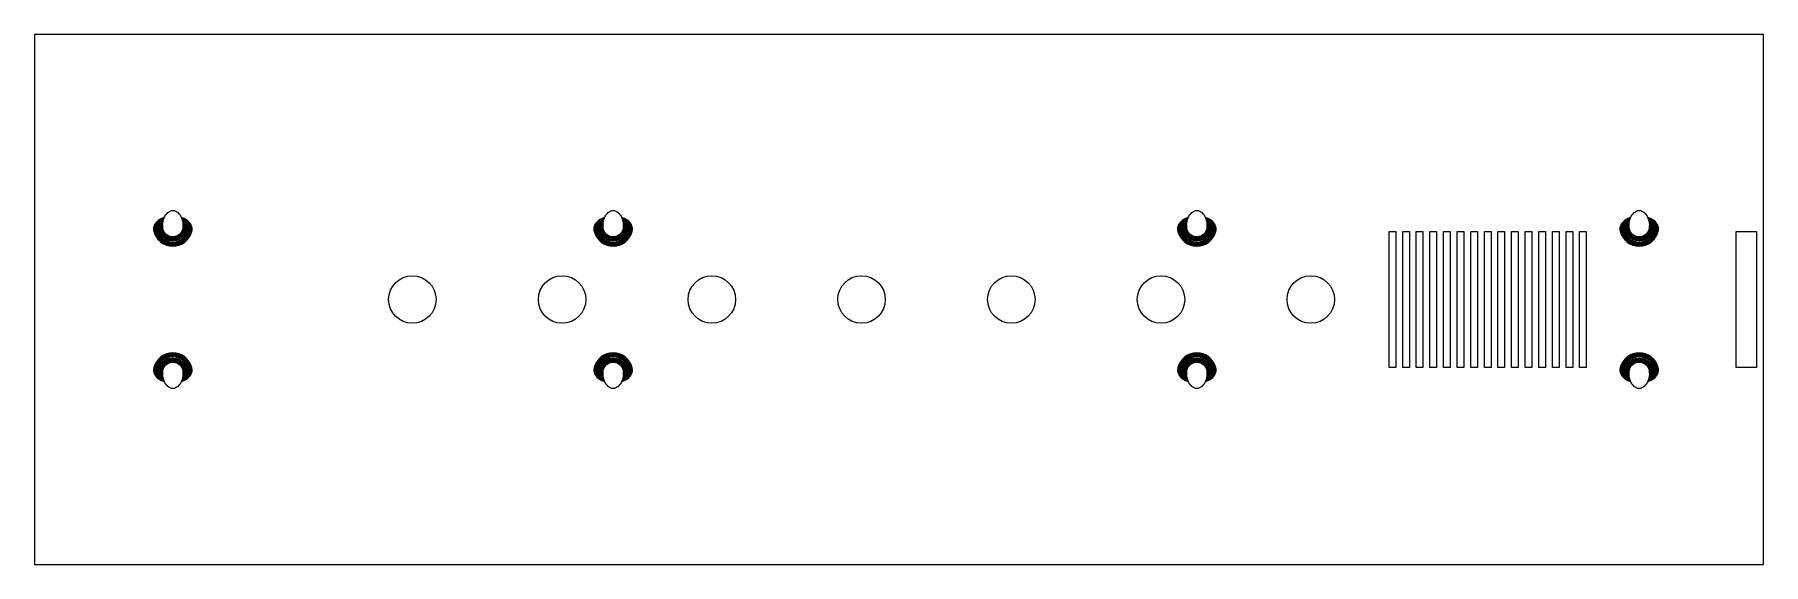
# Model space of a CAD drawing. Header units: millimetres. Extents: x -250 to 4, y -26 to 51.
import ezdxf

# ---------------------------------------------------------------- set-up
doc = ezdxf.new("R2010")
doc.units = ezdxf.units.MM
doc.layers.add('1', color=7, linetype='CONTINUOUS')

msp = doc.modelspace()

# ---------------------------------------------------------------- linework, layer by layer
at = {"layer": '1', "color": 0}
for p, q in [((4.01, 51.466), (-250.01, 51.466)), ((-250.01, 51.466), (-250.01, -26.466)), ((4.01, -26.466), (4.01, 51.466)), ((-230.437, 25.28), (-230.264, 25.411)), ((-230.264, 25.412), (-230.079, 25.509)), ((-230.264, 25.411), (-230.264, 25.412)), ((-230.079, 25.509), (-230.078, 25.51)), ((-230.078, 25.51), (-229.985, 25.543)), ((-229.985, 25.543), (-229.984, 25.544)), ((-229.984, 25.544), (-229.888, 25.568)), ((-229.888, 25.568), (-229.698, 25.588)), ((-229.698, 25.588), (-229.508, 25.567)), ((-229.508, 25.567), (-229.408, 25.541)), ((-229.408, 25.541), (-229.314, 25.505)), ((-229.314, 25.505), (-229.313, 25.506)), ((-229.313, 25.506), (-229.128, 25.407)), ((-229.128, 25.407), (-228.958, 25.276)), ((-165.737, 25.28), (-165.564, 25.411)), ((-165.564, 25.412), (-165.379, 25.509)), ((-165.564, 25.411), (-165.564, 25.412)), ((-165.379, 25.509), (-165.378, 25.51)), ((-165.378, 25.51), (-165.285, 25.543)), ((-165.285, 25.543), (-165.284, 25.544)), ((-165.284, 25.544), (-165.188, 25.568)), ((-165.188, 25.568), (-164.999, 25.588)), ((-164.999, 25.588), (-164.808, 25.567)), ((-164.808, 25.567), (-164.708, 25.541)), ((-164.708, 25.541), (-164.614, 25.505)), ((-164.614, 25.505), (-164.613, 25.506)), ((-164.613, 25.506), (-164.428, 25.407)), ((-164.428, 25.407), (-164.258, 25.276)), ((-79.977, 25.28), (-79.804, 25.411)), ((-79.804, 25.412), (-79.619, 25.509)), ((-79.804, 25.411), (-79.804, 25.412)), ((-79.619, 25.509), (-79.618, 25.51)), ((-79.618, 25.51), (-79.525, 25.543)), ((-79.525, 25.543), (-79.524, 25.544)), ((-79.524, 25.544), (-79.428, 25.568)), ((-79.428, 25.568), (-79.238, 25.588)), ((-79.238, 25.588), (-79.048, 25.567)), ((-79.048, 25.567), (-78.948, 25.541)), ((-78.948, 25.541), (-78.854, 25.505)), ((-78.854, 25.505), (-78.853, 25.506)), ((-78.853, 25.506), (-78.668, 25.407)), ((-78.668, 25.407), (-78.498, 25.276)), ((-14.977, 25.28), (-14.804, 25.411)), ((-14.804, 25.412), (-14.619, 25.509)), ((-14.804, 25.411), (-14.804, 25.412)), ((-14.619, 25.509), (-14.618, 25.51)), ((-14.618, 25.51), (-14.525, 25.543)), ((-14.525, 25.543), (-14.524, 25.544)), ((-14.524, 25.544), (-14.428, 25.568)), ((-14.428, 25.568), (-14.238, 25.588)), ((-14.238, 25.588), (-14.048, 25.567)), ((-14.048, 25.567), (-13.948, 25.541)), ((-13.948, 25.541), (-13.854, 25.505)), ((-13.854, 25.505), (-13.853, 25.506)), ((-13.853, 25.506), (-13.668, 25.407)), ((-13.668, 25.407), (-13.498, 25.276)), ((-231.189, 23.511), (-231.188, 23.512)), ((-231.184, 23.265), (-231.189, 23.511)), ((-231.188, 23.512), (-231.17, 23.77)), ((-231.183, 23.264), (-231.184, 23.265)), ((-231.154, 23.002), (-231.183, 23.264)), ((-231.17, 23.77), (-231.125, 24.029)), ((-231.099, 22.747), (-231.154, 23.002)), ((-231.125, 24.029), (-231.057, 24.281)), ((-231.057, 24.281), (-230.969, 24.519)), ((-230.969, 24.519), (-230.967, 24.521)), ((-230.967, 24.521), (-230.859, 24.745)), ((-230.859, 24.745), (-230.736, 24.941)), ((-230.736, 24.941), (-230.597, 25.12)), ((-230.597, 25.12), (-230.437, 25.28)), ((-228.958, 25.276), (-228.8, 25.116)), ((-228.8, 25.116), (-228.661, 24.936)), ((-228.661, 24.936), (-228.66, 24.936)), ((-228.66, 24.936), (-228.54, 24.744)), ((-228.54, 24.744), (-228.433, 24.522)), ((-228.433, 24.522), (-228.431, 24.52)), ((-228.431, 24.52), (-228.274, 24.026)), ((-228.244, 23.004), (-228.299, 22.75)), ((-228.274, 24.026), (-228.23, 23.771)), ((-228.215, 23.265), (-228.244, 23.004)), ((-228.23, 23.771), (-228.212, 23.508)), ((-228.214, 23.266), (-228.215, 23.265)), ((-228.211, 23.508), (-228.214, 23.266)), ((-228.212, 23.508), (-228.211, 23.508)), ((-166.489, 23.511), (-166.488, 23.512)), ((-166.484, 23.265), (-166.489, 23.511)), ((-166.488, 23.512), (-166.47, 23.77)), ((-166.483, 23.264), (-166.484, 23.265)), ((-166.454, 23.002), (-166.483, 23.264)), ((-166.47, 23.77), (-166.425, 24.029)), ((-166.399, 22.747), (-166.454, 23.002)), ((-166.425, 24.029), (-166.357, 24.281)), ((-166.357, 24.281), (-166.269, 24.519)), ((-166.269, 24.519), (-166.267, 24.521)), ((-166.267, 24.521), (-166.159, 24.745)), ((-166.159, 24.745), (-166.036, 24.941)), ((-166.036, 24.941), (-165.897, 25.12)), ((-165.897, 25.12), (-165.737, 25.28)), ((-164.258, 25.276), (-164.1, 25.116)), ((-164.1, 25.116), (-163.961, 24.936)), ((-163.961, 24.936), (-163.96, 24.936)), ((-163.96, 24.936), (-163.84, 24.744)), ((-163.84, 24.744), (-163.733, 24.522)), ((-163.733, 24.522), (-163.731, 24.52)), ((-163.731, 24.52), (-163.574, 24.026)), ((-163.544, 23.004), (-163.599, 22.75)), ((-163.574, 24.026), (-163.53, 23.771)), ((-163.515, 23.265), (-163.544, 23.004)), ((-163.53, 23.771), (-163.512, 23.508)), ((-163.514, 23.266), (-163.515, 23.265)), ((-163.511, 23.508), (-163.514, 23.266)), ((-163.512, 23.508), (-163.511, 23.508)), ((-80.729, 23.511), (-80.728, 23.512)), ((-80.724, 23.265), (-80.729, 23.511)), ((-80.728, 23.512), (-80.71, 23.77)), ((-80.723, 23.264), (-80.724, 23.265)), ((-80.694, 23.002), (-80.723, 23.264)), ((-80.71, 23.77), (-80.665, 24.029)), ((-80.639, 22.747), (-80.694, 23.002)), ((-80.665, 24.029), (-80.597, 24.281)), ((-80.597, 24.281), (-80.509, 24.519)), ((-80.509, 24.519), (-80.507, 24.521)), ((-80.507, 24.521), (-80.399, 24.745)), ((-80.399, 24.745), (-80.276, 24.941)), ((-80.276, 24.941), (-80.137, 25.12)), ((-80.137, 25.12), (-79.977, 25.28)), ((-78.498, 25.276), (-78.34, 25.116)), ((-78.34, 25.116), (-78.201, 24.936)), ((-78.201, 24.936), (-78.2, 24.936)), ((-78.2, 24.936), (-78.08, 24.744)), ((-78.08, 24.744), (-77.973, 24.522)), ((-77.973, 24.522), (-77.971, 24.52)), ((-77.971, 24.52), (-77.814, 24.026)), ((-77.784, 23.004), (-77.839, 22.75)), ((-77.814, 24.026), (-77.77, 23.771)), ((-77.755, 23.265), (-77.784, 23.004)), ((-77.77, 23.771), (-77.752, 23.508)), ((-77.754, 23.266), (-77.755, 23.265)), ((-77.751, 23.508), (-77.754, 23.266)), ((-77.752, 23.508), (-77.751, 23.508)), ((-15.729, 23.511), (-15.728, 23.512)), ((-15.724, 23.265), (-15.729, 23.511)), ((-15.728, 23.512), (-15.71, 23.77)), ((-15.723, 23.264), (-15.724, 23.265)), ((-15.694, 23.002), (-15.723, 23.264)), ((-15.71, 23.77), (-15.665, 24.029)), ((-15.639, 22.747), (-15.694, 23.002)), ((-15.665, 24.029), (-15.597, 24.281)), ((-15.597, 24.281), (-15.509, 24.519)), ((-15.509, 24.519), (-15.507, 24.521)), ((-15.507, 24.521), (-15.399, 24.745)), ((-15.399, 24.745), (-15.276, 24.941)), ((-15.276, 24.941), (-15.137, 25.12)), ((-15.137, 25.12), (-14.977, 25.28)), ((-13.498, 25.276), (-13.34, 25.116)), ((-13.34, 25.116), (-13.201, 24.936)), ((-13.201, 24.936), (-13.2, 24.936)), ((-13.2, 24.936), (-13.08, 24.744)), ((-13.08, 24.744), (-12.973, 24.522)), ((-12.973, 24.522), (-12.971, 24.52)), ((-12.971, 24.52), (-12.814, 24.026)), ((-12.784, 23.004), (-12.839, 22.75)), ((-12.814, 24.026), (-12.77, 23.771)), ((-12.755, 23.265), (-12.784, 23.004)), ((-12.77, 23.771), (-12.752, 23.508)), ((-12.754, 23.266), (-12.755, 23.265)), ((-12.751, 23.508), (-12.754, 23.266)), ((-12.752, 23.508), (-12.751, 23.508)), ((-231.016, 22.503), (-231.1, 22.747)), ((-231.1, 22.747), (-231.099, 22.747)), ((-231.016, 22.502), (-231.016, 22.503)), ((-230.884, 22.296), (-231.016, 22.502)), ((-230.716, 22.11), (-230.884, 22.296)), ((-230.521, 21.956), (-230.716, 22.11)), ((-230.302, 21.836), (-230.521, 21.956)), ((-230.301, 21.835), (-230.302, 21.836)), ((-230.066, 21.755), (-230.301, 21.835)), ((-229.823, 21.715), (-230.066, 21.755)), ((-229.578, 21.715), (-229.823, 21.715)), ((-229.332, 21.756), (-229.578, 21.715)), ((-229.097, 21.836), (-229.332, 21.756)), ((-229.096, 21.837), (-229.097, 21.836)), ((-228.877, 21.957), (-229.096, 21.837)), ((-228.683, 22.11), (-228.877, 21.957)), ((-228.514, 22.297), (-228.683, 22.11)), ((-228.381, 22.506), (-228.514, 22.297)), ((-228.38, 22.507), (-228.381, 22.506)), ((-228.301, 22.748), (-228.38, 22.507)), ((-228.299, 22.75), (-228.301, 22.748)), ((-166.316, 22.503), (-166.4, 22.747)), ((-166.4, 22.747), (-166.399, 22.747)), ((-166.316, 22.502), (-166.316, 22.503)), ((-166.184, 22.296), (-166.316, 22.502)), ((-166.016, 22.11), (-166.184, 22.296)), ((-165.821, 21.956), (-166.016, 22.11)), ((-165.602, 21.836), (-165.821, 21.956)), ((-165.601, 21.835), (-165.602, 21.836)), ((-165.366, 21.755), (-165.601, 21.835)), ((-165.123, 21.715), (-165.366, 21.755)), ((-164.878, 21.715), (-165.123, 21.715)), ((-164.632, 21.756), (-164.878, 21.715)), ((-164.397, 21.836), (-164.632, 21.756)), ((-164.396, 21.837), (-164.397, 21.836)), ((-164.177, 21.957), (-164.396, 21.837)), ((-163.983, 22.11), (-164.177, 21.957)), ((-163.814, 22.297), (-163.983, 22.11)), ((-163.681, 22.506), (-163.814, 22.297)), ((-163.68, 22.507), (-163.681, 22.506)), ((-163.601, 22.748), (-163.68, 22.507)), ((-163.599, 22.75), (-163.601, 22.748)), ((-80.556, 22.503), (-80.64, 22.747)), ((-80.64, 22.747), (-80.639, 22.747)), ((-80.556, 22.502), (-80.556, 22.503)), ((-80.424, 22.296), (-80.556, 22.502)), ((-80.256, 22.11), (-80.424, 22.296)), ((-80.061, 21.956), (-80.256, 22.11)), ((-79.842, 21.836), (-80.061, 21.956)), ((-79.841, 21.835), (-79.842, 21.836)), ((-79.606, 21.755), (-79.841, 21.835)), ((-79.363, 21.715), (-79.606, 21.755)), ((-79.118, 21.715), (-79.363, 21.715)), ((-78.872, 21.756), (-79.118, 21.715)), ((-78.637, 21.836), (-78.872, 21.756)), ((-78.636, 21.837), (-78.637, 21.836)), ((-78.417, 21.957), (-78.636, 21.837)), ((-78.223, 22.11), (-78.417, 21.957)), ((-78.054, 22.297), (-78.223, 22.11)), ((-77.921, 22.506), (-78.054, 22.297)), ((-77.92, 22.507), (-77.921, 22.506)), ((-77.841, 22.748), (-77.92, 22.507)), ((-77.839, 22.75), (-77.841, 22.748)), ((-50.99, 2.51), (-50.99, 22.49)), ((-50.99, 22.49), (-50.01, 22.49)), ((-50.01, 22.49), (-50.01, 2.51)), ((-48.99, 2.51), (-48.99, 22.49)), ((-48.99, 22.49), (-48.01, 22.49)), ((-48.01, 22.49), (-48.01, 2.51)), ((-46.99, 2.51), (-46.99, 22.49)), ((-46.99, 22.49), (-46.01, 22.49)), ((-46.01, 22.49), (-46.01, 2.51)), ((-44.99, 2.51), (-44.99, 22.49)), ((-44.99, 22.49), (-44.01, 22.49)), ((-44.01, 22.49), (-44.01, 2.51)), ((-42.99, 2.51), (-42.99, 22.49)), ((-42.99, 22.49), (-42.01, 22.49)), ((-42.01, 22.49), (-42.01, 2.51)), ((-40.99, 2.51), (-40.99, 22.49)), ((-40.99, 22.49), (-40.01, 22.49)), ((-40.01, 22.49), (-40.01, 2.51)), ((-38.99, 2.51), (-38.99, 22.49)), ((-38.99, 22.49), (-38.01, 22.49)), ((-38.01, 22.49), (-38.01, 2.51)), ((-36.99, 2.51), (-36.99, 22.49)), ((-36.99, 22.49), (-36.01, 22.49)), ((-36.01, 22.49), (-36.01, 2.51)), ((-34.99, 2.51), (-34.99, 22.49)), ((-34.99, 22.49), (-34.01, 22.49)), ((-34.01, 22.49), (-34.01, 2.51)), ((-32.99, 2.51), (-32.99, 22.49)), ((-32.99, 22.49), (-32.01, 22.49)), ((-32.01, 22.49), (-32.01, 2.51)), ((-30.99, 2.51), (-30.99, 22.49)), ((-30.99, 22.49), (-30.01, 22.49)), ((-30.01, 22.49), (-30.01, 2.51)), ((-28.99, 2.51), (-28.99, 22.49)), ((-28.99, 22.49), (-28.01, 22.49)), ((-28.01, 22.49), (-28.01, 2.51)), ((-26.99, 2.51), (-26.99, 22.49)), ((-26.99, 22.49), (-26.01, 22.49)), ((-26.01, 22.49), (-26.01, 2.51)), ((-24.99, 2.51), (-24.99, 22.49)), ((-24.99, 22.49), (-24.01, 22.49)), ((-24.01, 22.49), (-24.01, 2.51)), ((-22.99, 2.51), (-22.99, 22.49)), ((-22.99, 22.49), (-22.01, 22.49)), ((-22.01, 22.49), (-22.01, 2.51)), ((-15.556, 22.503), (-15.64, 22.747)), ((-15.64, 22.747), (-15.639, 22.747)), ((-15.556, 22.502), (-15.556, 22.503)), ((-15.424, 22.296), (-15.556, 22.502)), ((-15.256, 22.11), (-15.424, 22.296)), ((-15.061, 21.956), (-15.256, 22.11)), ((-14.842, 21.836), (-15.061, 21.956)), ((-14.841, 21.835), (-14.842, 21.836)), ((-14.606, 21.755), (-14.841, 21.835)), ((-14.363, 21.715), (-14.606, 21.755)), ((-14.118, 21.715), (-14.363, 21.715)), ((-13.872, 21.756), (-14.118, 21.715)), ((-13.637, 21.836), (-13.872, 21.756)), ((-13.636, 21.837), (-13.637, 21.836)), ((-13.417, 21.957), (-13.636, 21.837)), ((-13.223, 22.11), (-13.417, 21.957)), ((-13.054, 22.297), (-13.223, 22.11)), ((-12.921, 22.506), (-13.054, 22.297)), ((-12.92, 22.507), (-12.921, 22.506)), ((-12.841, 22.748), (-12.92, 22.507)), ((-12.839, 22.75), (-12.841, 22.748)), ((0.01, 2.51), (0.01, 22.49)), ((0.01, 22.49), (2.99, 22.49)), ((2.99, 22.49), (2.99, 2.51)), ((-231.018, 2.494), (-230.885, 2.702)), ((-230.885, 2.702), (-230.717, 2.888)), ((-230.717, 2.888), (-230.522, 3.042)), ((-230.522, 3.042), (-230.303, 3.162)), ((-230.303, 3.162), (-230.302, 3.163)), ((-230.302, 3.163), (-230.067, 3.243)), ((-230.067, 3.243), (-229.821, 3.284)), ((-229.821, 3.284), (-229.576, 3.284)), ((-229.576, 3.284), (-229.333, 3.244)), ((-229.333, 3.244), (-229.098, 3.164)), ((-229.098, 3.164), (-229.097, 3.163)), ((-229.097, 3.163), (-228.878, 3.043)), ((-228.878, 3.043), (-228.683, 2.889)), ((-228.683, 2.889), (-228.515, 2.703)), ((-228.515, 2.703), (-228.383, 2.498)), ((-166.318, 2.494), (-166.185, 2.702)), ((-166.185, 2.702), (-166.017, 2.888)), ((-166.017, 2.888), (-165.822, 3.042)), ((-165.822, 3.042), (-165.603, 3.162)), ((-165.603, 3.162), (-165.602, 3.163)), ((-165.602, 3.163), (-165.367, 3.243)), ((-165.367, 3.243), (-165.121, 3.284)), ((-165.121, 3.284), (-164.876, 3.284)), ((-164.876, 3.284), (-164.633, 3.244)), ((-164.633, 3.244), (-164.398, 3.164)), ((-164.398, 3.164), (-164.397, 3.163)), ((-164.397, 3.163), (-164.178, 3.043)), ((-164.178, 3.043), (-163.983, 2.889)), ((-163.983, 2.889), (-163.815, 2.703)), ((-163.815, 2.703), (-163.683, 2.498)), ((-80.558, 2.494), (-80.425, 2.702)), ((-80.425, 2.702), (-80.257, 2.888)), ((-80.257, 2.888), (-80.062, 3.042)), ((-80.062, 3.042), (-79.843, 3.162)), ((-79.843, 3.162), (-79.842, 3.163)), ((-79.842, 3.163), (-79.607, 3.243)), ((-79.607, 3.243), (-79.361, 3.284)), ((-79.361, 3.284), (-79.116, 3.284)), ((-79.116, 3.284), (-78.873, 3.244)), ((-78.873, 3.244), (-78.638, 3.164)), ((-78.638, 3.164), (-78.637, 3.163)), ((-78.637, 3.163), (-78.418, 3.043)), ((-78.418, 3.043), (-78.223, 2.889)), ((-78.223, 2.889), (-78.055, 2.703)), ((-78.055, 2.703), (-77.923, 2.498)), ((-15.558, 2.494), (-15.425, 2.702)), ((-15.425, 2.702), (-15.257, 2.888)), ((-15.257, 2.888), (-15.062, 3.042)), ((-15.062, 3.042), (-14.843, 3.162)), ((-14.843, 3.162), (-14.842, 3.163)), ((-14.842, 3.163), (-14.607, 3.243)), ((-14.607, 3.243), (-14.361, 3.284)), ((-14.361, 3.284), (-14.116, 3.284)), ((-14.116, 3.284), (-13.873, 3.244)), ((-13.873, 3.244), (-13.638, 3.164)), ((-13.638, 3.164), (-13.637, 3.163)), ((-13.637, 3.163), (-13.418, 3.043)), ((-13.418, 3.043), (-13.223, 2.889)), ((-13.223, 2.889), (-13.055, 2.703)), ((-13.055, 2.703), (-12.923, 2.498)), ((-231.188, 1.491), (-231.185, 1.733)), ((-231.187, 1.491), (-231.188, 1.491)), ((-231.169, 1.226), (-231.187, 1.491)), ((-231.185, 1.733), (-231.184, 1.734)), ((-231.184, 1.734), (-231.155, 1.994)), ((-231.124, 0.967), (-231.169, 1.226)), ((-231.155, 1.994), (-231.1, 2.249)), ((-230.968, 0.479), (-231.124, 0.967)), ((-231.1, 2.249), (-231.098, 2.251)), ((-231.098, 2.251), (-231.019, 2.493)), ((-231.019, 2.493), (-231.018, 2.494)), ((-230.966, 0.477), (-230.968, 0.479)), ((-230.859, 0.255), (-230.966, 0.477)), ((-230.739, 0.063), (-230.859, 0.255)), ((-230.738, 0.063), (-230.739, 0.063)), ((-230.599, -0.116), (-230.738, 0.063)), ((-228.663, 0.058), (-228.802, -0.12)), ((-228.54, 0.254), (-228.663, 0.058)), ((-228.432, 0.478), (-228.54, 0.254)), ((-228.43, 0.48), (-228.432, 0.478)), ((-228.342, 0.717), (-228.43, 0.48)), ((-228.383, 2.498), (-228.383, 2.497)), ((-228.383, 2.497), (-228.299, 2.252)), ((-228.274, 0.97), (-228.342, 0.717)), ((-228.299, 2.252), (-228.3, 2.252)), ((-228.3, 2.252), (-228.245, 1.995)), ((-228.229, 1.228), (-228.274, 0.97)), ((-228.245, 1.995), (-228.216, 1.735)), ((-228.211, 1.487), (-228.229, 1.228)), ((-228.216, 1.735), (-228.215, 1.734)), ((-228.215, 1.734), (-228.21, 1.488)), ((-228.21, 1.488), (-228.211, 1.487)), ((-166.488, 1.491), (-166.485, 1.733)), ((-166.487, 1.491), (-166.488, 1.491)), ((-166.469, 1.226), (-166.487, 1.491)), ((-166.485, 1.733), (-166.484, 1.734)), ((-166.484, 1.734), (-166.455, 1.994)), ((-166.424, 0.967), (-166.469, 1.226)), ((-166.455, 1.994), (-166.4, 2.249)), ((-166.268, 0.479), (-166.424, 0.967)), ((-166.4, 2.249), (-166.398, 2.251)), ((-166.398, 2.251), (-166.319, 2.493)), ((-166.319, 2.493), (-166.318, 2.494)), ((-166.266, 0.477), (-166.268, 0.479)), ((-166.159, 0.255), (-166.266, 0.477)), ((-166.039, 0.063), (-166.159, 0.255)), ((-166.038, 0.063), (-166.039, 0.063)), ((-165.899, -0.116), (-166.038, 0.063)), ((-163.963, 0.058), (-164.102, -0.12)), ((-163.84, 0.254), (-163.963, 0.058)), ((-163.732, 0.478), (-163.84, 0.254)), ((-163.73, 0.48), (-163.732, 0.478)), ((-163.642, 0.717), (-163.73, 0.48)), ((-163.683, 2.498), (-163.683, 2.497)), ((-163.683, 2.497), (-163.599, 2.252)), ((-163.574, 0.97), (-163.642, 0.717)), ((-163.599, 2.252), (-163.6, 2.252)), ((-163.6, 2.252), (-163.545, 1.995)), ((-163.529, 1.228), (-163.574, 0.97)), ((-163.545, 1.995), (-163.516, 1.735)), ((-163.511, 1.487), (-163.529, 1.228)), ((-163.516, 1.735), (-163.515, 1.734)), ((-163.515, 1.734), (-163.51, 1.488)), ((-163.51, 1.488), (-163.511, 1.487)), ((-80.728, 1.491), (-80.725, 1.733)), ((-80.727, 1.491), (-80.728, 1.491)), ((-80.709, 1.226), (-80.727, 1.491)), ((-80.725, 1.733), (-80.724, 1.734)), ((-80.724, 1.734), (-80.695, 1.994)), ((-80.664, 0.967), (-80.709, 1.226)), ((-80.695, 1.994), (-80.64, 2.249)), ((-80.508, 0.479), (-80.664, 0.967)), ((-80.64, 2.249), (-80.638, 2.251)), ((-80.638, 2.251), (-80.559, 2.493)), ((-80.559, 2.493), (-80.558, 2.494)), ((-80.506, 0.477), (-80.508, 0.479)), ((-80.399, 0.255), (-80.506, 0.477)), ((-80.279, 0.063), (-80.399, 0.255)), ((-80.278, 0.063), (-80.279, 0.063)), ((-80.139, -0.116), (-80.278, 0.063)), ((-78.203, 0.058), (-78.342, -0.12)), ((-78.08, 0.254), (-78.203, 0.058)), ((-77.972, 0.478), (-78.08, 0.254)), ((-77.97, 0.48), (-77.972, 0.478)), ((-77.882, 0.717), (-77.97, 0.48)), ((-77.923, 2.498), (-77.923, 2.497)), ((-77.923, 2.497), (-77.839, 2.252)), ((-77.814, 0.97), (-77.882, 0.717)), ((-77.839, 2.252), (-77.84, 2.252)), ((-77.84, 2.252), (-77.785, 1.995)), ((-77.769, 1.228), (-77.814, 0.97)), ((-77.785, 1.995), (-77.756, 1.735)), ((-77.751, 1.487), (-77.769, 1.228)), ((-77.756, 1.735), (-77.755, 1.734)), ((-77.755, 1.734), (-77.75, 1.488)), ((-77.75, 1.488), (-77.751, 1.487)), ((-50.01, 2.51), (-50.99, 2.51)), ((-48.01, 2.51), (-48.99, 2.51)), ((-46.01, 2.51), (-46.99, 2.51)), ((-44.01, 2.51), (-44.99, 2.51)), ((-42.01, 2.51), (-42.99, 2.51)), ((-40.01, 2.51), (-40.99, 2.51)), ((-38.01, 2.51), (-38.99, 2.51)), ((-36.01, 2.51), (-36.99, 2.51)), ((-34.01, 2.51), (-34.99, 2.51)), ((-32.01, 2.51), (-32.99, 2.51)), ((-30.01, 2.51), (-30.99, 2.51)), ((-28.01, 2.51), (-28.99, 2.51)), ((-26.01, 2.51), (-26.99, 2.51)), ((-24.01, 2.51), (-24.99, 2.51)), ((-22.01, 2.51), (-22.99, 2.51)), ((-15.728, 1.491), (-15.725, 1.733)), ((-15.727, 1.491), (-15.728, 1.491)), ((-15.709, 1.226), (-15.727, 1.491)), ((-15.725, 1.733), (-15.724, 1.734)), ((-15.724, 1.734), (-15.695, 1.994)), ((-15.664, 0.967), (-15.709, 1.226)), ((-15.695, 1.994), (-15.64, 2.249)), ((-15.508, 0.479), (-15.664, 0.967)), ((-15.64, 2.249), (-15.638, 2.251)), ((-15.638, 2.251), (-15.559, 2.493)), ((-15.559, 2.493), (-15.558, 2.494)), ((-15.506, 0.477), (-15.508, 0.479)), ((-15.399, 0.255), (-15.506, 0.477)), ((-15.279, 0.063), (-15.399, 0.255)), ((-15.278, 0.063), (-15.279, 0.063)), ((-15.139, -0.116), (-15.278, 0.063)), ((-13.203, 0.058), (-13.342, -0.12)), ((-13.08, 0.254), (-13.203, 0.058)), ((-12.972, 0.478), (-13.08, 0.254)), ((-12.97, 0.48), (-12.972, 0.478)), ((-12.882, 0.717), (-12.97, 0.48)), ((-12.923, 2.498), (-12.923, 2.497)), ((-12.923, 2.497), (-12.839, 2.252)), ((-12.814, 0.97), (-12.882, 0.717)), ((-12.839, 2.252), (-12.84, 2.252)), ((-12.84, 2.252), (-12.785, 1.995)), ((-12.769, 1.228), (-12.814, 0.97)), ((-12.785, 1.995), (-12.756, 1.735)), ((-12.751, 1.487), (-12.769, 1.228)), ((-12.756, 1.735), (-12.755, 1.734)), ((-12.755, 1.734), (-12.75, 1.488)), ((-12.75, 1.488), (-12.751, 1.487)), ((2.99, 2.51), (0.01, 2.51)), ((-230.441, -0.276), (-230.599, -0.116)), ((-230.271, -0.407), (-230.441, -0.276)), ((-230.086, -0.506), (-230.271, -0.407)), ((-230.085, -0.505), (-230.086, -0.506)), ((-229.991, -0.541), (-230.085, -0.505)), ((-229.891, -0.567), (-229.991, -0.541)), ((-229.7, -0.588), (-229.891, -0.567)), ((-229.511, -0.568), (-229.7, -0.588)), ((-229.415, -0.544), (-229.511, -0.568)), ((-229.414, -0.543), (-229.415, -0.544)), ((-229.321, -0.51), (-229.414, -0.543)), ((-229.32, -0.509), (-229.321, -0.51)), ((-229.135, -0.412), (-229.32, -0.509)), ((-228.962, -0.28), (-229.135, -0.411)), ((-229.135, -0.411), (-229.135, -0.412)), ((-228.802, -0.12), (-228.962, -0.28)), ((-165.741, -0.276), (-165.899, -0.116)), ((-165.571, -0.407), (-165.741, -0.276)), ((-165.386, -0.506), (-165.571, -0.407)), ((-165.385, -0.505), (-165.386, -0.506)), ((-165.291, -0.541), (-165.385, -0.505)), ((-165.191, -0.567), (-165.291, -0.541)), ((-165.001, -0.588), (-165.191, -0.567)), ((-164.811, -0.568), (-165.001, -0.588)), ((-164.715, -0.544), (-164.811, -0.568)), ((-164.714, -0.543), (-164.715, -0.544)), ((-164.621, -0.51), (-164.714, -0.543)), ((-164.62, -0.509), (-164.621, -0.51)), ((-164.435, -0.412), (-164.62, -0.509)), ((-164.262, -0.28), (-164.435, -0.411)), ((-164.435, -0.411), (-164.435, -0.412)), ((-164.102, -0.12), (-164.262, -0.28)), ((-79.981, -0.276), (-80.139, -0.116)), ((-79.811, -0.407), (-79.981, -0.276)), ((-79.626, -0.506), (-79.811, -0.407)), ((-79.625, -0.505), (-79.626, -0.506)), ((-79.531, -0.541), (-79.625, -0.505)), ((-79.431, -0.567), (-79.531, -0.541)), ((-79.24, -0.588), (-79.431, -0.567)), ((-79.051, -0.568), (-79.24, -0.588)), ((-78.955, -0.544), (-79.051, -0.568)), ((-78.954, -0.543), (-78.955, -0.544)), ((-78.861, -0.51), (-78.954, -0.543)), ((-78.86, -0.509), (-78.861, -0.51)), ((-78.675, -0.412), (-78.86, -0.509)), ((-78.502, -0.28), (-78.675, -0.411)), ((-78.675, -0.411), (-78.675, -0.412)), ((-78.342, -0.12), (-78.502, -0.28)), ((-14.981, -0.276), (-15.139, -0.116)), ((-14.811, -0.407), (-14.981, -0.276)), ((-14.626, -0.506), (-14.811, -0.407)), ((-14.625, -0.505), (-14.626, -0.506)), ((-14.531, -0.541), (-14.625, -0.505)), ((-14.431, -0.567), (-14.531, -0.541)), ((-14.24, -0.588), (-14.431, -0.567)), ((-14.051, -0.568), (-14.24, -0.588)), ((-13.955, -0.544), (-14.051, -0.568)), ((-13.954, -0.543), (-13.955, -0.544)), ((-13.861, -0.51), (-13.954, -0.543)), ((-13.86, -0.509), (-13.861, -0.51)), ((-13.675, -0.412), (-13.86, -0.509)), ((-13.502, -0.28), (-13.675, -0.411)), ((-13.675, -0.411), (-13.675, -0.412)), ((-13.342, -0.12), (-13.502, -0.28)), ((-250.01, -26.466), (4.01, -26.466))]:
    msp.add_line(p, q, dxfattribs=at)
at = {"layer": '1', "color": 1}
for p, q in [((-232.534, 22.967), (-232.537, 22.885)), ((-232.537, 22.885), (-232.536, 22.83)), ((-232.525, 23.051), (-232.534, 22.967)), ((-232.499, 23.187), (-232.525, 23.051)), ((-232.443, 23.349), (-232.499, 23.187)), ((-232.442, 23.349), (-232.443, 23.349)), ((-232.419, 23.409), (-232.442, 23.349)), ((-232.434, 22.963), (-232.437, 22.887)), ((-232.437, 22.887), (-232.436, 22.837)), ((-232.427, 23.032), (-232.434, 22.963)), ((-232.404, 23.154), (-232.427, 23.032)), ((-232.339, 23.559), (-232.419, 23.409)), ((-232.352, 23.304), (-232.404, 23.154)), ((-232.328, 23.367), (-232.352, 23.304)), ((-232.296, 23.629), (-232.339, 23.559)), ((-232.334, 22.953), (-232.337, 22.889)), ((-232.337, 22.889), (-232.336, 22.834)), ((-232.326, 23.027), (-232.334, 22.953)), ((-232.254, 23.507), (-232.328, 23.367)), ((-232.306, 23.134), (-232.326, 23.027)), ((-232.27, 23.238), (-232.306, 23.134)), ((-232.199, 23.758), (-232.296, 23.629)), ((-232.234, 23.332), (-232.27, 23.238)), ((-232.216, 23.569), (-232.254, 23.507)), ((-232.234, 22.952), (-232.237, 22.874)), ((-232.237, 22.874), (-232.236, 22.835)), ((-232.169, 23.454), (-232.234, 23.332)), ((-232.23, 22.995), (-232.234, 22.952)), ((-232.208, 23.108), (-232.23, 22.995)), ((-232.119, 23.698), (-232.216, 23.569)), ((-232.166, 23.231), (-232.208, 23.108)), ((-232.124, 23.847), (-232.199, 23.758)), ((-232.132, 23.514), (-232.169, 23.454)), ((-232.147, 23.281), (-232.166, 23.231)), ((-232.083, 23.402), (-232.147, 23.281)), ((-232.135, 22.938), (-232.137, 22.87)), ((-232.137, 22.87), (-232.136, 22.837)), ((-232.128, 22.995), (-232.135, 22.938)), ((-232.046, 23.629), (-232.132, 23.514)), ((-232.111, 23.084), (-232.128, 22.995)), ((-232.03, 23.946), (-232.125, 23.847)), ((-232.125, 23.847), (-232.124, 23.847)), ((-232.037, 23.794), (-232.119, 23.698)), ((-232.076, 23.187), (-232.111, 23.084)), ((-232.046, 23.463), (-232.083, 23.402)), ((-232.056, 23.24), (-232.076, 23.187)), ((-231.992, 23.36), (-232.056, 23.24)), ((-231.964, 23.727), (-232.046, 23.629)), ((-231.959, 23.578), (-232.046, 23.463)), ((-231.964, 23.871), (-232.037, 23.794)), ((-232.034, 22.938), (-232.037, 22.867)), ((-232.037, 22.867), (-232.036, 22.849)), ((-232.03, 22.976), (-232.034, 22.938)), ((-231.894, 24.067), (-232.03, 23.946)), ((-232.015, 23.055), (-232.03, 22.976)), ((-231.98, 23.156), (-232.015, 23.055)), ((-231.965, 23.403), (-231.992, 23.36)), ((-231.962, 23.204), (-231.98, 23.156)), ((-231.893, 23.5), (-231.965, 23.403)), ((-231.83, 23.99), (-231.964, 23.871)), ((-231.897, 23.797), (-231.964, 23.727)), ((-231.908, 23.304), (-231.962, 23.204)), ((-231.895, 23.654), (-231.959, 23.578)), ((-231.935, 22.924), (-231.937, 22.873)), ((-231.937, 22.873), (-231.936, 22.841)), ((-231.93, 22.967), (-231.935, 22.924)), ((-231.918, 23.031), (-231.93, 22.967)), ((-231.889, 23.116), (-231.918, 23.031)), ((-231.881, 23.348), (-231.908, 23.304)), ((-231.766, 23.913), (-231.897, 23.797)), ((-231.82, 23.732), (-231.895, 23.654)), ((-231.836, 24.115), (-231.894, 24.067)), ((-231.82, 23.586), (-231.893, 23.5)), ((-231.874, 23.154), (-231.889, 23.116)), ((-231.804, 23.452), (-231.881, 23.348)), ((-231.616, 22.404), (-231.874, 23.154)), ((-231.626, 24.265), (-231.836, 24.115)), ((-231.772, 24.038), (-231.83, 23.99)), ((-231.703, 23.836), (-231.82, 23.732)), ((-231.751, 23.658), (-231.82, 23.586)), ((-231.753, 23.512), (-231.804, 23.452)), ((-231.516, 22.418), (-231.801, 23.247)), ((-231.801, 23.247), (-231.684, 23.247)), ((-231.566, 24.185), (-231.772, 24.038)), ((-231.712, 23.958), (-231.766, 23.913)), ((-231.69, 23.578), (-231.753, 23.512)), ((-231.634, 23.763), (-231.751, 23.658)), ((-231.505, 24.105), (-231.712, 23.958)), ((-231.653, 23.878), (-231.703, 23.836)), ((-231.684, 23.247), (-231.69, 23.578)), ((-231.416, 22.437), (-231.661, 23.147)), ((-231.661, 23.147), (-231.582, 23.147)), ((-231.452, 24.021), (-231.653, 23.878)), ((-231.586, 23.803), (-231.634, 23.763)), ((-231.616, 24.273), (-231.626, 24.265)), ((-231.604, 24.28), (-231.616, 24.273)), ((-231.565, 24.303), (-231.604, 24.28)), ((-231.592, 23.673), (-231.577, 23.688)), ((-231.582, 23.147), (-231.592, 23.673)), ((-231.568, 23.816), (-231.586, 23.803)), ((-231.577, 23.688), (-231.568, 23.816)), ((-231.56, 24.19), (-231.566, 24.185)), ((-231.372, 24.411), (-231.565, 24.303)), ((-231.516, 24.216), (-231.56, 24.19)), ((-231.316, 22.451), (-231.521, 23.047)), ((-231.521, 23.047), (-231.46, 23.047)), ((-231.327, 24.322), (-231.516, 24.216)), ((-231.5, 24.109), (-231.505, 24.105)), ((-231.467, 24.128), (-231.5, 24.109)), ((-231.492, 23.633), (-231.479, 23.646)), ((-231.481, 23.138), (-231.492, 23.633)), ((-231.469, 23.126), (-231.481, 23.138)), ((-231.479, 23.646), (-231.468, 23.806)), ((-231.46, 23.047), (-231.469, 23.126)), ((-231.468, 23.806), (-231.428, 24.036)), ((-231.277, 24.235), (-231.467, 24.128)), ((-231.428, 24.036), (-231.452, 24.021)), ((-231.391, 23.592), (-231.383, 23.6)), ((-231.382, 23.18), (-231.391, 23.592)), ((-231.383, 23.6), (-231.369, 23.794)), ((-231.374, 23.172), (-231.382, 23.18)), ((-231.216, 22.47), (-231.38, 22.947)), ((-231.38, 22.947), (-231.347, 22.947)), ((-231.352, 22.97), (-231.374, 23.172)), ((-231.33, 24.432), (-231.372, 24.411)), ((-231.369, 23.794), (-231.32, 24.072)), ((-231.347, 22.947), (-231.352, 22.97)), ((-231.122, 24.527), (-231.33, 24.432)), ((-231.288, 24.341), (-231.327, 24.322)), ((-231.32, 24.072), (-231.277, 24.235)), ((-231.29, 23.552), (-231.285, 23.557)), ((-231.283, 23.223), (-231.29, 23.552)), ((-231.111, 24.422), (-231.288, 24.341)), ((-231.285, 23.557), (-231.269, 23.782)), ((-231.278, 23.218), (-231.283, 23.223)), ((-231.253, 22.986), (-231.278, 23.218)), ((-231.269, 23.782), (-231.223, 24.051)), ((-231.223, 22.847), (-231.253, 22.986)), ((-231.223, 24.051), (-231.152, 24.311)), ((-231.189, 23.511), (-231.188, 23.512)), ((-231.184, 23.265), (-231.189, 23.511)), ((-231.188, 23.512), (-231.17, 23.77)), ((-231.183, 23.264), (-231.184, 23.265)), ((-231.154, 23.002), (-231.183, 23.264)), ((-231.17, 23.77), (-231.125, 24.029)), ((-231.099, 22.747), (-231.154, 23.002)), ((-231.152, 24.311), (-231.111, 24.422)), ((-231.125, 24.029), (-231.057, 24.281)), ((-231.074, 24.548), (-231.122, 24.528)), ((-231.122, 24.528), (-231.122, 24.527)), ((-230.93, 24.599), (-231.074, 24.547)), ((-231.074, 24.547), (-231.074, 24.548)), ((-231.057, 24.281), (-230.969, 24.519)), ((-230.969, 24.519), (-230.967, 24.521)), ((-230.967, 24.521), (-230.93, 24.599)), ((-228.278, 24.528), (-228.47, 24.599)), ((-228.47, 24.599), (-228.433, 24.522)), ((-228.433, 24.522), (-228.431, 24.52)), ((-228.431, 24.52), (-228.274, 24.026)), ((-228.244, 23.004), (-228.299, 22.75)), ((-228.068, 24.319), (-228.296, 24.425)), ((-228.296, 24.425), (-228.177, 24.05)), ((-228.278, 24.527), (-228.278, 24.528)), ((-228.026, 24.41), (-228.278, 24.527)), ((-228.274, 24.026), (-228.23, 23.771)), ((-228.215, 23.265), (-228.244, 23.004)), ((-228.23, 23.771), (-228.212, 23.508)), ((-228.214, 23.266), (-228.215, 23.265)), ((-228.211, 23.508), (-228.214, 23.266)), ((-228.212, 23.508), (-228.211, 23.508)), ((-228.145, 22.988), (-228.207, 22.7)), ((-228.177, 24.05), (-228.131, 23.783)), ((-228.12, 23.219), (-228.145, 22.988)), ((-228.124, 24.236), (-228.131, 24.239)), ((-228.131, 24.239), (-228.079, 24.074)), ((-228.131, 23.783), (-228.119, 23.608)), ((-227.896, 24.106), (-228.124, 24.236)), ((-228.115, 23.224), (-228.12, 23.219)), ((-228.119, 23.608), (-228.11, 23.608)), ((-228.046, 22.972), (-228.116, 22.65)), ((-228.11, 23.608), (-228.115, 23.224)), ((-228.079, 24.074), (-228.031, 23.795)), ((-227.848, 24.194), (-228.068, 24.319)), ((-228.024, 23.173), (-228.046, 22.972)), ((-228.031, 23.795), (-228.025, 23.708)), ((-227.79, 24.276), (-228.026, 24.41)), ((-228.025, 23.708), (-228.009, 23.708)), ((-228.015, 23.182), (-228.024, 23.173)), ((-227.948, 22.956), (-228.024, 22.6)), ((-228.009, 23.708), (-228.015, 23.182)), ((-227.949, 24.021), (-227.971, 24.034)), ((-227.971, 24.034), (-227.932, 23.808)), ((-227.751, 23.881), (-227.949, 24.021)), ((-227.929, 23.127), (-227.948, 22.956)), ((-227.849, 22.939), (-227.933, 22.55)), ((-227.932, 23.808), (-227.907, 23.808)), ((-227.916, 23.14), (-227.929, 23.127)), ((-227.907, 23.808), (-227.916, 23.14)), ((-227.683, 23.955), (-227.896, 24.106)), ((-227.833, 23.081), (-227.849, 22.939)), ((-227.625, 24.036), (-227.848, 24.194)), ((-227.75, 22.923), (-227.841, 22.5)), ((-227.816, 23.098), (-227.833, 23.081)), ((-227.807, 23.797), (-227.816, 23.098)), ((-227.762, 23.761), (-227.807, 23.797)), ((-227.567, 24.118), (-227.79, 24.276)), ((-227.655, 23.667), (-227.762, 23.761)), ((-227.699, 23.839), (-227.751, 23.881)), ((-227.737, 23.035), (-227.75, 22.923)), ((-227.651, 22.907), (-227.75, 22.451)), ((-227.717, 23.056), (-227.737, 23.035)), ((-227.71, 23.582), (-227.717, 23.056)), ((-227.656, 23.524), (-227.71, 23.582)), ((-227.581, 23.735), (-227.699, 23.839)), ((-227.636, 23.917), (-227.683, 23.955)), ((-227.594, 23.453), (-227.656, 23.524)), ((-227.569, 23.576), (-227.655, 23.667)), ((-227.642, 22.989), (-227.651, 22.907)), ((-227.617, 23.014), (-227.642, 22.989)), ((-227.512, 23.808), (-227.636, 23.917)), ((-227.574, 23.995), (-227.625, 24.036)), ((-227.613, 23.309), (-227.617, 23.014)), ((-227.59, 23.277), (-227.613, 23.309)), ((-227.517, 23.347), (-227.594, 23.453)), ((-227.577, 23.258), (-227.59, 23.277)), ((-227.496, 23.645), (-227.581, 23.735)), ((-227.522, 23.152), (-227.577, 23.258)), ((-227.436, 23.874), (-227.574, 23.995)), ((-227.514, 23.512), (-227.569, 23.576)), ((-227.511, 24.073), (-227.567, 24.118)), ((-227.516, 23.138), (-227.522, 23.152)), ((-227.493, 23.31), (-227.517, 23.347)), ((-227.482, 23.036), (-227.516, 23.138)), ((-227.439, 23.409), (-227.514, 23.512)), ((-227.423, 23.713), (-227.512, 23.808)), ((-227.37, 23.949), (-227.511, 24.073)), ((-227.436, 23.575), (-227.496, 23.645)), ((-227.432, 23.193), (-227.493, 23.31)), ((-227.477, 23.014), (-227.482, 23.036)), ((-227.469, 22.974), (-227.477, 23.014)), ((-227.464, 22.928), (-227.469, 22.974)), ((-227.463, 22.84), (-227.464, 22.928)), ((-227.4, 23.35), (-227.439, 23.409)), ((-227.35, 23.782), (-227.436, 23.874)), ((-227.355, 23.465), (-227.436, 23.575)), ((-227.422, 23.17), (-227.432, 23.193)), ((-227.353, 23.632), (-227.423, 23.713)), ((-227.383, 23.053), (-227.422, 23.17)), ((-227.345, 23.244), (-227.4, 23.35)), ((-227.379, 23.037), (-227.383, 23.053)), ((-227.369, 22.982), (-227.38, 23.037)), ((-227.38, 23.037), (-227.379, 23.037)), ((-227.277, 23.85), (-227.37, 23.949)), ((-227.365, 22.94), (-227.369, 22.982)), ((-227.362, 22.838), (-227.365, 22.94)), ((-227.314, 23.402), (-227.355, 23.465)), ((-227.273, 23.522), (-227.353, 23.632)), ((-227.282, 23.703), (-227.35, 23.782)), ((-227.327, 23.202), (-227.345, 23.244)), ((-227.289, 23.088), (-227.327, 23.202)), ((-227.256, 23.291), (-227.314, 23.402)), ((-227.28, 23.048), (-227.289, 23.088)), ((-227.187, 23.573), (-227.282, 23.703)), ((-227.279, 23.048), (-227.28, 23.048)), ((-227.272, 23.008), (-227.279, 23.048)), ((-227.202, 23.763), (-227.277, 23.85)), ((-227.228, 23.454), (-227.273, 23.522)), ((-227.265, 22.941), (-227.272, 23.008)), ((-227.262, 22.842), (-227.265, 22.941)), ((-227.234, 23.238), (-227.256, 23.291)), ((-227.192, 23.116), (-227.234, 23.238)), ((-227.166, 23.334), (-227.228, 23.454)), ((-227.106, 23.632), (-227.202, 23.763)), ((-227.182, 23.069), (-227.192, 23.116)), ((-227.146, 23.512), (-227.187, 23.573)), ((-227.172, 23.019), (-227.182, 23.069)), ((-227.165, 22.953), (-227.172, 23.019)), ((-227.139, 23.271), (-227.166, 23.334)), ((-227.162, 22.835), (-227.165, 22.953)), ((-227.071, 23.367), (-227.146, 23.512)), ((-227.093, 23.134), (-227.139, 23.271)), ((-227.059, 23.561), (-227.106, 23.632)), ((-227.084, 23.091), (-227.093, 23.134)), ((-227.073, 23.036), (-227.084, 23.091)), ((-227.065, 22.955), (-227.073, 23.036)), ((-227.049, 23.316), (-227.071, 23.367)), ((-227.062, 22.829), (-227.065, 22.955)), ((-226.982, 23.413), (-227.059, 23.561)), ((-226.999, 23.168), (-227.049, 23.316)), ((-226.987, 23.112), (-226.999, 23.168)), ((-226.986, 23.112), (-226.987, 23.112)), ((-226.974, 23.048), (-226.986, 23.112)), ((-226.955, 23.35), (-226.982, 23.413)), ((-226.965, 22.963), (-226.974, 23.048)), ((-226.962, 22.837), (-226.965, 22.963)), ((-226.902, 23.193), (-226.955, 23.35)), ((-226.889, 23.134), (-226.902, 23.193)), ((-226.873, 23.053), (-226.889, 23.134)), ((-226.865, 22.968), (-226.874, 23.053)), ((-226.874, 23.053), (-226.873, 23.053)), ((-226.862, 22.829), (-226.865, 22.968)), ((-167.834, 22.967), (-167.837, 22.885)), ((-167.837, 22.885), (-167.836, 22.83)), ((-167.825, 23.051), (-167.834, 22.967)), ((-167.799, 23.187), (-167.825, 23.051)), ((-167.743, 23.349), (-167.799, 23.187)), ((-167.742, 23.349), (-167.743, 23.349)), ((-167.719, 23.409), (-167.742, 23.349)), ((-167.734, 22.963), (-167.737, 22.887)), ((-167.737, 22.887), (-167.736, 22.837)), ((-167.727, 23.032), (-167.734, 22.963)), ((-167.704, 23.154), (-167.727, 23.032)), ((-167.639, 23.559), (-167.719, 23.409)), ((-167.652, 23.304), (-167.704, 23.154)), ((-167.628, 23.367), (-167.652, 23.304)), ((-167.596, 23.629), (-167.639, 23.559)), ((-167.634, 22.953), (-167.637, 22.889)), ((-167.637, 22.889), (-167.636, 22.834)), ((-167.626, 23.027), (-167.634, 22.953)), ((-167.554, 23.507), (-167.628, 23.367)), ((-167.606, 23.134), (-167.626, 23.027)), ((-167.57, 23.238), (-167.606, 23.134)), ((-167.499, 23.758), (-167.596, 23.629)), ((-167.534, 23.332), (-167.57, 23.238)), ((-167.516, 23.569), (-167.554, 23.507)), ((-167.534, 22.952), (-167.537, 22.874)), ((-167.537, 22.874), (-167.536, 22.835)), ((-167.469, 23.454), (-167.534, 23.332)), ((-167.53, 22.995), (-167.534, 22.952)), ((-167.508, 23.108), (-167.53, 22.995)), ((-167.419, 23.698), (-167.516, 23.569)), ((-167.466, 23.231), (-167.508, 23.108)), ((-167.424, 23.847), (-167.499, 23.758)), ((-167.432, 23.514), (-167.469, 23.454)), ((-167.447, 23.281), (-167.466, 23.231)), ((-167.383, 23.402), (-167.447, 23.281)), ((-167.435, 22.938), (-167.437, 22.87)), ((-167.437, 22.87), (-167.436, 22.837)), ((-167.428, 22.995), (-167.435, 22.938)), ((-167.346, 23.629), (-167.432, 23.514)), ((-167.411, 23.084), (-167.428, 22.995)), ((-167.33, 23.946), (-167.425, 23.847)), ((-167.425, 23.847), (-167.424, 23.847)), ((-167.337, 23.794), (-167.419, 23.698)), ((-167.376, 23.187), (-167.411, 23.084)), ((-167.346, 23.463), (-167.383, 23.402)), ((-167.356, 23.24), (-167.376, 23.187)), ((-167.292, 23.36), (-167.356, 23.24)), ((-167.264, 23.727), (-167.346, 23.629)), ((-167.259, 23.578), (-167.346, 23.463)), ((-167.264, 23.871), (-167.337, 23.794)), ((-167.334, 22.938), (-167.337, 22.867)), ((-167.337, 22.867), (-167.336, 22.849)), ((-167.33, 22.976), (-167.334, 22.938)), ((-167.194, 24.067), (-167.33, 23.946)), ((-167.315, 23.055), (-167.33, 22.976)), ((-167.28, 23.156), (-167.315, 23.055)), ((-167.265, 23.403), (-167.292, 23.36)), ((-167.262, 23.204), (-167.28, 23.156)), ((-167.193, 23.5), (-167.265, 23.403)), ((-167.13, 23.99), (-167.264, 23.871)), ((-167.197, 23.797), (-167.264, 23.727)), ((-167.208, 23.304), (-167.262, 23.204)), ((-167.195, 23.654), (-167.259, 23.578)), ((-167.235, 22.924), (-167.237, 22.873)), ((-167.237, 22.873), (-167.236, 22.841)), ((-167.23, 22.967), (-167.235, 22.924)), ((-167.218, 23.031), (-167.23, 22.967)), ((-167.189, 23.116), (-167.218, 23.031)), ((-167.181, 23.348), (-167.208, 23.304)), ((-167.066, 23.913), (-167.197, 23.797)), ((-167.12, 23.732), (-167.195, 23.654)), ((-167.136, 24.115), (-167.194, 24.067)), ((-167.12, 23.586), (-167.193, 23.5)), ((-167.174, 23.154), (-167.189, 23.116)), ((-167.104, 23.452), (-167.181, 23.348)), ((-166.916, 22.404), (-167.174, 23.154)), ((-166.926, 24.265), (-167.136, 24.115)), ((-167.072, 24.038), (-167.13, 23.99)), ((-167.003, 23.836), (-167.12, 23.732)), ((-167.051, 23.658), (-167.12, 23.586)), ((-167.053, 23.512), (-167.104, 23.452)), ((-166.816, 22.418), (-167.101, 23.247)), ((-167.101, 23.247), (-166.984, 23.247)), ((-166.866, 24.185), (-167.072, 24.038)), ((-167.012, 23.958), (-167.066, 23.913)), ((-166.99, 23.578), (-167.053, 23.512)), ((-166.934, 23.763), (-167.051, 23.658)), ((-166.805, 24.105), (-167.012, 23.958)), ((-166.953, 23.878), (-167.003, 23.836)), ((-166.984, 23.247), (-166.99, 23.578)), ((-166.716, 22.437), (-166.961, 23.147)), ((-166.961, 23.147), (-166.882, 23.147)), ((-166.752, 24.021), (-166.953, 23.878)), ((-166.886, 23.803), (-166.934, 23.763)), ((-166.916, 24.273), (-166.926, 24.265)), ((-166.904, 24.28), (-166.916, 24.273)), ((-166.865, 24.303), (-166.904, 24.28)), ((-166.892, 23.673), (-166.877, 23.688)), ((-166.882, 23.147), (-166.892, 23.673)), ((-166.868, 23.816), (-166.886, 23.803)), ((-166.877, 23.688), (-166.868, 23.816)), ((-166.86, 24.19), (-166.866, 24.185)), ((-166.672, 24.411), (-166.865, 24.303)), ((-166.816, 24.216), (-166.86, 24.19)), ((-166.616, 22.451), (-166.821, 23.047)), ((-166.821, 23.047), (-166.76, 23.047)), ((-166.627, 24.322), (-166.816, 24.216)), ((-166.8, 24.109), (-166.805, 24.105)), ((-166.767, 24.128), (-166.8, 24.109)), ((-166.792, 23.633), (-166.779, 23.646)), ((-166.781, 23.138), (-166.792, 23.633)), ((-166.769, 23.126), (-166.781, 23.138)), ((-166.779, 23.646), (-166.768, 23.806)), ((-166.76, 23.047), (-166.769, 23.126)), ((-166.768, 23.806), (-166.728, 24.036)), ((-166.577, 24.235), (-166.767, 24.128)), ((-166.728, 24.036), (-166.752, 24.021)), ((-166.691, 23.592), (-166.683, 23.6)), ((-166.682, 23.18), (-166.691, 23.592)), ((-166.683, 23.6), (-166.669, 23.794)), ((-166.674, 23.172), (-166.682, 23.18)), ((-166.516, 22.47), (-166.68, 22.947)), ((-166.68, 22.947), (-166.647, 22.947)), ((-166.652, 22.97), (-166.674, 23.172)), ((-166.63, 24.432), (-166.672, 24.411)), ((-166.669, 23.794), (-166.62, 24.072)), ((-166.647, 22.947), (-166.652, 22.97)), ((-166.422, 24.527), (-166.63, 24.432)), ((-166.588, 24.341), (-166.627, 24.322)), ((-166.62, 24.072), (-166.577, 24.235)), ((-166.59, 23.552), (-166.585, 23.557)), ((-166.583, 23.223), (-166.59, 23.552)), ((-166.411, 24.422), (-166.588, 24.341)), ((-166.585, 23.557), (-166.569, 23.782)), ((-166.578, 23.218), (-166.583, 23.223)), ((-166.553, 22.986), (-166.578, 23.218)), ((-166.569, 23.782), (-166.523, 24.051)), ((-166.523, 22.847), (-166.553, 22.986)), ((-166.523, 24.051), (-166.452, 24.311)), ((-166.489, 23.511), (-166.488, 23.512)), ((-166.484, 23.265), (-166.489, 23.511)), ((-166.488, 23.512), (-166.47, 23.77)), ((-166.483, 23.264), (-166.484, 23.265)), ((-166.454, 23.002), (-166.483, 23.264)), ((-166.47, 23.77), (-166.425, 24.029)), ((-166.399, 22.747), (-166.454, 23.002)), ((-166.452, 24.311), (-166.411, 24.422)), ((-166.425, 24.029), (-166.357, 24.281)), ((-166.374, 24.548), (-166.422, 24.528)), ((-166.422, 24.528), (-166.422, 24.527)), ((-166.23, 24.599), (-166.374, 24.547)), ((-166.374, 24.547), (-166.374, 24.548)), ((-166.357, 24.281), (-166.269, 24.519)), ((-166.269, 24.519), (-166.267, 24.521)), ((-166.267, 24.521), (-166.23, 24.599)), ((-163.578, 24.528), (-163.77, 24.599)), ((-163.77, 24.599), (-163.733, 24.522)), ((-163.733, 24.522), (-163.731, 24.52)), ((-163.731, 24.52), (-163.574, 24.026)), ((-163.544, 23.004), (-163.599, 22.75)), ((-163.368, 24.319), (-163.596, 24.425)), ((-163.596, 24.425), (-163.477, 24.05)), ((-163.578, 24.527), (-163.578, 24.528)), ((-163.326, 24.41), (-163.578, 24.527)), ((-163.574, 24.026), (-163.53, 23.771)), ((-163.515, 23.265), (-163.544, 23.004)), ((-163.53, 23.771), (-163.512, 23.508)), ((-163.514, 23.266), (-163.515, 23.265)), ((-163.511, 23.508), (-163.514, 23.266)), ((-163.512, 23.508), (-163.511, 23.508)), ((-163.445, 22.988), (-163.507, 22.7)), ((-163.477, 24.05), (-163.431, 23.783)), ((-163.42, 23.219), (-163.445, 22.988)), ((-163.424, 24.236), (-163.431, 24.239)), ((-163.431, 24.239), (-163.379, 24.074)), ((-163.431, 23.783), (-163.419, 23.608)), ((-163.196, 24.106), (-163.424, 24.236)), ((-163.415, 23.224), (-163.42, 23.219)), ((-163.419, 23.608), (-163.41, 23.608)), ((-163.346, 22.972), (-163.416, 22.65)), ((-163.41, 23.608), (-163.415, 23.224)), ((-163.379, 24.074), (-163.331, 23.795)), ((-163.148, 24.194), (-163.368, 24.319)), ((-163.324, 23.173), (-163.346, 22.972)), ((-163.331, 23.795), (-163.325, 23.708)), ((-163.09, 24.276), (-163.326, 24.41)), ((-163.325, 23.708), (-163.309, 23.708)), ((-163.315, 23.182), (-163.324, 23.173)), ((-163.248, 22.956), (-163.324, 22.6)), ((-163.309, 23.708), (-163.315, 23.182)), ((-163.249, 24.021), (-163.271, 24.034)), ((-163.271, 24.034), (-163.232, 23.808)), ((-163.051, 23.881), (-163.249, 24.021)), ((-163.229, 23.127), (-163.248, 22.956)), ((-163.149, 22.939), (-163.233, 22.55)), ((-163.232, 23.808), (-163.207, 23.808)), ((-163.216, 23.14), (-163.229, 23.127)), ((-163.207, 23.808), (-163.216, 23.14)), ((-162.983, 23.955), (-163.196, 24.106)), ((-163.133, 23.081), (-163.149, 22.939)), ((-162.925, 24.036), (-163.148, 24.194)), ((-163.05, 22.923), (-163.141, 22.5)), ((-163.116, 23.098), (-163.133, 23.081)), ((-163.107, 23.797), (-163.116, 23.098)), ((-163.062, 23.761), (-163.107, 23.797)), ((-162.867, 24.118), (-163.09, 24.276)), ((-162.955, 23.667), (-163.062, 23.761)), ((-162.999, 23.839), (-163.051, 23.881)), ((-163.037, 23.035), (-163.05, 22.923)), ((-162.951, 22.907), (-163.05, 22.451)), ((-163.017, 23.056), (-163.037, 23.035)), ((-163.01, 23.582), (-163.017, 23.056)), ((-162.956, 23.524), (-163.01, 23.582)), ((-162.881, 23.735), (-162.999, 23.839)), ((-162.936, 23.917), (-162.983, 23.955)), ((-162.894, 23.453), (-162.956, 23.524)), ((-162.869, 23.576), (-162.955, 23.667)), ((-162.942, 22.989), (-162.951, 22.907)), ((-162.917, 23.014), (-162.942, 22.989)), ((-162.812, 23.808), (-162.936, 23.917)), ((-162.874, 23.995), (-162.925, 24.036)), ((-162.913, 23.309), (-162.917, 23.014)), ((-162.89, 23.277), (-162.913, 23.309)), ((-162.817, 23.347), (-162.894, 23.453)), ((-162.877, 23.258), (-162.89, 23.277)), ((-162.796, 23.645), (-162.881, 23.735)), ((-162.822, 23.152), (-162.877, 23.258)), ((-162.736, 23.874), (-162.874, 23.995)), ((-162.814, 23.512), (-162.869, 23.576)), ((-162.811, 24.073), (-162.867, 24.118)), ((-162.816, 23.138), (-162.822, 23.152)), ((-162.793, 23.31), (-162.817, 23.347)), ((-162.782, 23.036), (-162.816, 23.138)), ((-162.739, 23.409), (-162.814, 23.512)), ((-162.723, 23.713), (-162.812, 23.808)), ((-162.67, 23.949), (-162.811, 24.073)), ((-162.736, 23.575), (-162.796, 23.645)), ((-162.732, 23.193), (-162.793, 23.31)), ((-162.777, 23.014), (-162.782, 23.036)), ((-162.769, 22.974), (-162.777, 23.014)), ((-162.764, 22.928), (-162.769, 22.974)), ((-162.763, 22.84), (-162.764, 22.928)), ((-162.7, 23.35), (-162.739, 23.409)), ((-162.65, 23.782), (-162.736, 23.874)), ((-162.655, 23.465), (-162.736, 23.575)), ((-162.722, 23.17), (-162.732, 23.193)), ((-162.653, 23.632), (-162.723, 23.713)), ((-162.683, 23.053), (-162.722, 23.17)), ((-162.645, 23.244), (-162.7, 23.35)), ((-162.679, 23.037), (-162.683, 23.053)), ((-162.669, 22.982), (-162.68, 23.037)), ((-162.68, 23.037), (-162.679, 23.037)), ((-162.577, 23.85), (-162.67, 23.949)), ((-162.665, 22.94), (-162.669, 22.982)), ((-162.662, 22.841), (-162.665, 22.94)), ((-162.614, 23.402), (-162.655, 23.465)), ((-162.573, 23.522), (-162.653, 23.632)), ((-162.582, 23.703), (-162.65, 23.782)), ((-162.627, 23.202), (-162.645, 23.244)), ((-162.589, 23.088), (-162.627, 23.202)), ((-162.556, 23.291), (-162.614, 23.402)), ((-162.58, 23.048), (-162.589, 23.088)), ((-162.487, 23.573), (-162.582, 23.703)), ((-162.579, 23.048), (-162.58, 23.048)), ((-162.572, 23.008), (-162.579, 23.048)), ((-162.502, 23.763), (-162.577, 23.85)), ((-162.528, 23.454), (-162.573, 23.522)), ((-162.565, 22.941), (-162.572, 23.008)), ((-162.563, 22.844), (-162.565, 22.941)), ((-162.534, 23.238), (-162.556, 23.291)), ((-162.492, 23.116), (-162.534, 23.238)), ((-162.466, 23.334), (-162.528, 23.454)), ((-162.406, 23.632), (-162.502, 23.763)), ((-162.482, 23.069), (-162.492, 23.116)), ((-162.446, 23.512), (-162.487, 23.573)), ((-162.472, 23.019), (-162.482, 23.069)), ((-162.465, 22.953), (-162.472, 23.019)), ((-162.439, 23.271), (-162.466, 23.334)), ((-162.462, 22.838), (-162.465, 22.953)), ((-162.371, 23.367), (-162.446, 23.512)), ((-162.393, 23.134), (-162.439, 23.271)), ((-162.359, 23.561), (-162.406, 23.632)), ((-162.384, 23.091), (-162.393, 23.134)), ((-162.373, 23.036), (-162.384, 23.091)), ((-162.365, 22.955), (-162.373, 23.036)), ((-162.349, 23.316), (-162.371, 23.367)), ((-162.362, 22.829), (-162.365, 22.955)), ((-162.282, 23.413), (-162.359, 23.561)), ((-162.299, 23.168), (-162.349, 23.316)), ((-162.287, 23.112), (-162.299, 23.168)), ((-162.286, 23.112), (-162.287, 23.112)), ((-162.274, 23.048), (-162.286, 23.112)), ((-162.255, 23.35), (-162.282, 23.413)), ((-162.265, 22.963), (-162.274, 23.048)), ((-162.262, 22.837), (-162.265, 22.963)), ((-162.202, 23.193), (-162.255, 23.35)), ((-162.189, 23.134), (-162.202, 23.193)), ((-162.173, 23.053), (-162.189, 23.134)), ((-162.165, 22.968), (-162.174, 23.053)), ((-162.174, 23.053), (-162.173, 23.053)), ((-162.162, 22.829), (-162.165, 22.968)), ((-82.074, 22.967), (-82.077, 22.885)), ((-82.077, 22.885), (-82.076, 22.83)), ((-82.065, 23.051), (-82.074, 22.967)), ((-82.039, 23.187), (-82.065, 23.051)), ((-81.983, 23.349), (-82.039, 23.187)), ((-81.982, 23.349), (-81.983, 23.349)), ((-81.959, 23.409), (-81.982, 23.349)), ((-81.974, 22.963), (-81.977, 22.887)), ((-81.977, 22.887), (-81.976, 22.837)), ((-81.967, 23.032), (-81.974, 22.963)), ((-81.944, 23.154), (-81.967, 23.032)), ((-81.879, 23.559), (-81.959, 23.409)), ((-81.892, 23.304), (-81.944, 23.154)), ((-81.868, 23.367), (-81.892, 23.304)), ((-81.836, 23.629), (-81.879, 23.559)), ((-81.874, 22.953), (-81.877, 22.889)), ((-81.877, 22.889), (-81.876, 22.834)), ((-81.866, 23.027), (-81.874, 22.953)), ((-81.794, 23.507), (-81.868, 23.367)), ((-81.846, 23.134), (-81.866, 23.027)), ((-81.81, 23.238), (-81.846, 23.134)), ((-81.739, 23.758), (-81.836, 23.629)), ((-81.774, 23.332), (-81.81, 23.238)), ((-81.756, 23.569), (-81.794, 23.507)), ((-81.774, 22.952), (-81.777, 22.874)), ((-81.777, 22.874), (-81.776, 22.835)), ((-81.709, 23.454), (-81.774, 23.332)), ((-81.77, 22.995), (-81.774, 22.952)), ((-81.748, 23.108), (-81.77, 22.995)), ((-81.659, 23.698), (-81.756, 23.569)), ((-81.706, 23.231), (-81.748, 23.108)), ((-81.664, 23.847), (-81.739, 23.758)), ((-81.672, 23.514), (-81.709, 23.454)), ((-81.687, 23.281), (-81.706, 23.231)), ((-81.623, 23.402), (-81.687, 23.281)), ((-81.675, 22.938), (-81.677, 22.87)), ((-81.677, 22.87), (-81.676, 22.837)), ((-81.668, 22.995), (-81.675, 22.938)), ((-81.586, 23.629), (-81.672, 23.514)), ((-81.651, 23.084), (-81.668, 22.995)), ((-81.57, 23.946), (-81.665, 23.847)), ((-81.665, 23.847), (-81.664, 23.847)), ((-81.577, 23.794), (-81.659, 23.698)), ((-81.616, 23.187), (-81.651, 23.084)), ((-81.586, 23.463), (-81.623, 23.402)), ((-81.596, 23.24), (-81.616, 23.187)), ((-81.532, 23.36), (-81.596, 23.24)), ((-81.504, 23.727), (-81.586, 23.629)), ((-81.499, 23.578), (-81.586, 23.463)), ((-81.504, 23.871), (-81.577, 23.794)), ((-81.574, 22.938), (-81.577, 22.867)), ((-81.577, 22.867), (-81.576, 22.849)), ((-81.57, 22.976), (-81.574, 22.938)), ((-81.434, 24.067), (-81.57, 23.946)), ((-81.555, 23.055), (-81.57, 22.976)), ((-81.52, 23.156), (-81.555, 23.055)), ((-81.505, 23.403), (-81.532, 23.36)), ((-81.502, 23.204), (-81.52, 23.156)), ((-81.433, 23.5), (-81.505, 23.403)), ((-81.37, 23.99), (-81.504, 23.871)), ((-81.437, 23.797), (-81.504, 23.727)), ((-81.448, 23.304), (-81.502, 23.204)), ((-81.435, 23.654), (-81.499, 23.578)), ((-81.475, 22.924), (-81.477, 22.873)), ((-81.477, 22.873), (-81.476, 22.841)), ((-81.47, 22.967), (-81.475, 22.924)), ((-81.458, 23.031), (-81.47, 22.967)), ((-81.429, 23.116), (-81.458, 23.031)), ((-81.421, 23.348), (-81.448, 23.304)), ((-81.306, 23.913), (-81.437, 23.797)), ((-81.36, 23.732), (-81.435, 23.654)), ((-81.376, 24.115), (-81.434, 24.067)), ((-81.36, 23.586), (-81.433, 23.5)), ((-81.414, 23.154), (-81.429, 23.116)), ((-81.344, 23.452), (-81.421, 23.348)), ((-81.156, 22.404), (-81.414, 23.154)), ((-81.166, 24.265), (-81.376, 24.115)), ((-81.312, 24.038), (-81.37, 23.99)), ((-81.243, 23.836), (-81.36, 23.732)), ((-81.291, 23.658), (-81.36, 23.586)), ((-81.293, 23.512), (-81.344, 23.452)), ((-81.056, 22.418), (-81.341, 23.247)), ((-81.341, 23.247), (-81.224, 23.247)), ((-81.106, 24.185), (-81.312, 24.038)), ((-81.252, 23.958), (-81.306, 23.913)), ((-81.23, 23.578), (-81.293, 23.512)), ((-81.174, 23.763), (-81.291, 23.658)), ((-81.045, 24.105), (-81.252, 23.958)), ((-81.193, 23.878), (-81.243, 23.836)), ((-81.224, 23.247), (-81.23, 23.578)), ((-80.956, 22.437), (-81.201, 23.147)), ((-81.201, 23.147), (-81.122, 23.147)), ((-80.992, 24.021), (-81.193, 23.878)), ((-81.126, 23.803), (-81.174, 23.763)), ((-81.156, 24.273), (-81.166, 24.265)), ((-81.144, 24.28), (-81.156, 24.273)), ((-81.105, 24.303), (-81.144, 24.28)), ((-81.132, 23.673), (-81.117, 23.688)), ((-81.122, 23.147), (-81.132, 23.673)), ((-81.108, 23.816), (-81.126, 23.803)), ((-81.117, 23.688), (-81.108, 23.816)), ((-81.1, 24.19), (-81.106, 24.185)), ((-80.912, 24.411), (-81.105, 24.303)), ((-81.056, 24.216), (-81.1, 24.19)), ((-80.856, 22.451), (-81.061, 23.047)), ((-81.061, 23.047), (-81, 23.047)), ((-80.867, 24.322), (-81.056, 24.216)), ((-81.04, 24.109), (-81.045, 24.105)), ((-81.007, 24.128), (-81.04, 24.109)), ((-81.032, 23.633), (-81.019, 23.646)), ((-81.021, 23.138), (-81.032, 23.633)), ((-81.009, 23.126), (-81.021, 23.138)), ((-81.019, 23.646), (-81.008, 23.806)), ((-81, 23.047), (-81.009, 23.126)), ((-81.008, 23.806), (-80.968, 24.036)), ((-80.817, 24.235), (-81.007, 24.128)), ((-80.968, 24.036), (-80.992, 24.021)), ((-80.931, 23.592), (-80.923, 23.6)), ((-80.922, 23.18), (-80.931, 23.592)), ((-80.923, 23.6), (-80.909, 23.794)), ((-80.914, 23.172), (-80.922, 23.18)), ((-80.756, 22.47), (-80.92, 22.947)), ((-80.92, 22.947), (-80.887, 22.947)), ((-80.892, 22.97), (-80.914, 23.172)), ((-80.87, 24.432), (-80.912, 24.411)), ((-80.909, 23.794), (-80.86, 24.072)), ((-80.887, 22.947), (-80.892, 22.97)), ((-80.662, 24.527), (-80.87, 24.432)), ((-80.828, 24.341), (-80.867, 24.322)), ((-80.86, 24.072), (-80.817, 24.235)), ((-80.83, 23.552), (-80.825, 23.557)), ((-80.823, 23.223), (-80.83, 23.552)), ((-80.651, 24.422), (-80.828, 24.341)), ((-80.825, 23.557), (-80.809, 23.782)), ((-80.818, 23.218), (-80.823, 23.223)), ((-80.793, 22.986), (-80.818, 23.218)), ((-80.809, 23.782), (-80.763, 24.051)), ((-80.763, 22.847), (-80.793, 22.986)), ((-80.763, 24.051), (-80.692, 24.311)), ((-80.729, 23.511), (-80.728, 23.512)), ((-80.724, 23.265), (-80.729, 23.511)), ((-80.728, 23.512), (-80.71, 23.77)), ((-80.723, 23.264), (-80.724, 23.265)), ((-80.694, 23.002), (-80.723, 23.264)), ((-80.71, 23.77), (-80.665, 24.029)), ((-80.639, 22.747), (-80.694, 23.002)), ((-80.692, 24.311), (-80.651, 24.422)), ((-80.665, 24.029), (-80.597, 24.281)), ((-80.614, 24.548), (-80.662, 24.528)), ((-80.662, 24.528), (-80.662, 24.527)), ((-80.47, 24.599), (-80.614, 24.547)), ((-80.614, 24.547), (-80.614, 24.548)), ((-80.597, 24.281), (-80.509, 24.519)), ((-80.509, 24.519), (-80.507, 24.521)), ((-80.507, 24.521), (-80.47, 24.599)), ((-77.818, 24.528), (-78.01, 24.599)), ((-78.01, 24.599), (-77.973, 24.522)), ((-77.973, 24.522), (-77.971, 24.52)), ((-77.971, 24.52), (-77.814, 24.026)), ((-77.784, 23.004), (-77.839, 22.75)), ((-77.608, 24.319), (-77.836, 24.425)), ((-77.836, 24.425), (-77.717, 24.05)), ((-77.818, 24.527), (-77.818, 24.528)), ((-77.566, 24.41), (-77.818, 24.527)), ((-77.814, 24.026), (-77.77, 23.771)), ((-77.755, 23.265), (-77.784, 23.004)), ((-77.77, 23.771), (-77.752, 23.508)), ((-77.754, 23.266), (-77.755, 23.265)), ((-77.751, 23.508), (-77.754, 23.266)), ((-77.752, 23.508), (-77.751, 23.508)), ((-77.685, 22.988), (-77.747, 22.7)), ((-77.717, 24.05), (-77.671, 23.783)), ((-77.66, 23.219), (-77.685, 22.988)), ((-77.664, 24.236), (-77.671, 24.239)), ((-77.671, 24.239), (-77.619, 24.074)), ((-77.671, 23.783), (-77.659, 23.608)), ((-77.436, 24.106), (-77.664, 24.236)), ((-77.655, 23.224), (-77.66, 23.219)), ((-77.659, 23.608), (-77.65, 23.608)), ((-77.586, 22.972), (-77.656, 22.65)), ((-77.65, 23.608), (-77.655, 23.224)), ((-77.619, 24.074), (-77.571, 23.795)), ((-77.388, 24.194), (-77.608, 24.319)), ((-77.564, 23.173), (-77.586, 22.972)), ((-77.571, 23.795), (-77.565, 23.708)), ((-77.33, 24.276), (-77.566, 24.41)), ((-77.565, 23.708), (-77.549, 23.708)), ((-77.555, 23.182), (-77.564, 23.173)), ((-77.488, 22.956), (-77.564, 22.6)), ((-77.549, 23.708), (-77.555, 23.182)), ((-77.489, 24.021), (-77.511, 24.034)), ((-77.511, 24.034), (-77.472, 23.808)), ((-77.291, 23.881), (-77.489, 24.021)), ((-77.469, 23.127), (-77.488, 22.956)), ((-77.389, 22.939), (-77.473, 22.55)), ((-77.472, 23.808), (-77.447, 23.808)), ((-77.456, 23.14), (-77.469, 23.127)), ((-77.447, 23.808), (-77.456, 23.14)), ((-77.223, 23.955), (-77.436, 24.106)), ((-77.373, 23.081), (-77.389, 22.939)), ((-77.165, 24.036), (-77.388, 24.194)), ((-77.29, 22.923), (-77.381, 22.5)), ((-77.356, 23.098), (-77.373, 23.081)), ((-77.347, 23.797), (-77.356, 23.098)), ((-77.302, 23.761), (-77.347, 23.797)), ((-77.107, 24.118), (-77.33, 24.276)), ((-77.195, 23.667), (-77.302, 23.761)), ((-77.239, 23.839), (-77.291, 23.881)), ((-77.277, 23.035), (-77.29, 22.923)), ((-77.191, 22.907), (-77.29, 22.451)), ((-77.257, 23.056), (-77.277, 23.035)), ((-77.25, 23.582), (-77.257, 23.056)), ((-77.196, 23.524), (-77.25, 23.582)), ((-77.121, 23.735), (-77.239, 23.839)), ((-77.176, 23.917), (-77.223, 23.955)), ((-77.134, 23.453), (-77.196, 23.524)), ((-77.109, 23.576), (-77.195, 23.667)), ((-77.182, 22.989), (-77.191, 22.907)), ((-77.157, 23.014), (-77.182, 22.989)), ((-77.052, 23.808), (-77.176, 23.917)), ((-77.114, 23.995), (-77.165, 24.036)), ((-77.153, 23.309), (-77.157, 23.014)), ((-77.13, 23.277), (-77.153, 23.309)), ((-77.057, 23.347), (-77.134, 23.453)), ((-77.117, 23.258), (-77.13, 23.277)), ((-77.036, 23.645), (-77.121, 23.735)), ((-77.062, 23.152), (-77.117, 23.258)), ((-76.976, 23.874), (-77.114, 23.995)), ((-77.054, 23.512), (-77.109, 23.576)), ((-77.051, 24.073), (-77.107, 24.118)), ((-77.056, 23.138), (-77.062, 23.152)), ((-77.033, 23.31), (-77.057, 23.347)), ((-77.022, 23.036), (-77.056, 23.138)), ((-76.979, 23.409), (-77.054, 23.512)), ((-76.963, 23.713), (-77.052, 23.808)), ((-76.91, 23.949), (-77.051, 24.073)), ((-76.976, 23.575), (-77.036, 23.645)), ((-76.972, 23.193), (-77.033, 23.31)), ((-77.017, 23.014), (-77.022, 23.036)), ((-77.009, 22.974), (-77.017, 23.014)), ((-77.004, 22.928), (-77.009, 22.974)), ((-77.003, 22.84), (-77.004, 22.928)), ((-76.94, 23.35), (-76.979, 23.409)), ((-76.89, 23.782), (-76.976, 23.874)), ((-76.895, 23.465), (-76.976, 23.575)), ((-76.962, 23.17), (-76.972, 23.193)), ((-76.893, 23.632), (-76.963, 23.713)), ((-76.923, 23.053), (-76.962, 23.17)), ((-76.885, 23.244), (-76.94, 23.35)), ((-76.919, 23.037), (-76.923, 23.053)), ((-76.909, 22.982), (-76.92, 23.037)), ((-76.92, 23.037), (-76.919, 23.037)), ((-76.817, 23.85), (-76.91, 23.949)), ((-76.905, 22.94), (-76.909, 22.982)), ((-76.902, 22.841), (-76.905, 22.94)), ((-76.854, 23.402), (-76.895, 23.465)), ((-76.813, 23.522), (-76.893, 23.632)), ((-76.822, 23.703), (-76.89, 23.782)), ((-76.867, 23.202), (-76.885, 23.244)), ((-76.829, 23.088), (-76.867, 23.202)), ((-76.796, 23.291), (-76.854, 23.402)), ((-76.82, 23.048), (-76.829, 23.088)), ((-76.727, 23.573), (-76.822, 23.703)), ((-76.819, 23.048), (-76.82, 23.048)), ((-76.812, 23.008), (-76.819, 23.048)), ((-76.742, 23.763), (-76.817, 23.85)), ((-76.768, 23.454), (-76.813, 23.522)), ((-76.805, 22.941), (-76.812, 23.008)), ((-76.803, 22.844), (-76.805, 22.941)), ((-76.774, 23.238), (-76.796, 23.291)), ((-76.732, 23.116), (-76.774, 23.238)), ((-76.706, 23.334), (-76.768, 23.454)), ((-76.646, 23.632), (-76.742, 23.763)), ((-76.722, 23.069), (-76.732, 23.116)), ((-76.686, 23.512), (-76.727, 23.573)), ((-76.712, 23.019), (-76.722, 23.069)), ((-76.705, 22.953), (-76.712, 23.019)), ((-76.679, 23.271), (-76.706, 23.334)), ((-76.702, 22.838), (-76.705, 22.953)), ((-76.611, 23.367), (-76.686, 23.512)), ((-76.633, 23.134), (-76.679, 23.271)), ((-76.599, 23.561), (-76.646, 23.632)), ((-76.624, 23.091), (-76.633, 23.134)), ((-76.613, 23.036), (-76.624, 23.091)), ((-76.605, 22.955), (-76.613, 23.036)), ((-76.589, 23.316), (-76.611, 23.367)), ((-76.602, 22.829), (-76.605, 22.955)), ((-76.522, 23.413), (-76.599, 23.561)), ((-76.539, 23.168), (-76.589, 23.316)), ((-76.527, 23.112), (-76.539, 23.168)), ((-76.526, 23.112), (-76.527, 23.112)), ((-76.514, 23.048), (-76.526, 23.112)), ((-76.495, 23.35), (-76.522, 23.413)), ((-76.505, 22.963), (-76.514, 23.048)), ((-76.502, 22.837), (-76.505, 22.963)), ((-76.442, 23.193), (-76.495, 23.35)), ((-76.429, 23.134), (-76.442, 23.193)), ((-76.413, 23.053), (-76.429, 23.134)), ((-76.405, 22.968), (-76.414, 23.053)), ((-76.414, 23.053), (-76.413, 23.053)), ((-76.402, 22.829), (-76.405, 22.968)), ((-17.074, 22.967), (-17.077, 22.885)), ((-17.077, 22.885), (-17.076, 22.83)), ((-17.065, 23.051), (-17.074, 22.967)), ((-17.039, 23.187), (-17.065, 23.051)), ((-16.983, 23.349), (-17.039, 23.187)), ((-16.982, 23.349), (-16.983, 23.349)), ((-16.959, 23.409), (-16.982, 23.349)), ((-16.974, 22.963), (-16.977, 22.887)), ((-16.977, 22.887), (-16.976, 22.837)), ((-16.967, 23.032), (-16.974, 22.963)), ((-16.944, 23.154), (-16.967, 23.032)), ((-16.879, 23.559), (-16.959, 23.409)), ((-16.892, 23.304), (-16.944, 23.154)), ((-16.868, 23.367), (-16.892, 23.304)), ((-16.836, 23.629), (-16.879, 23.559)), ((-16.874, 22.953), (-16.877, 22.889)), ((-16.877, 22.889), (-16.876, 22.834)), ((-16.866, 23.027), (-16.874, 22.953)), ((-16.794, 23.507), (-16.868, 23.367)), ((-16.846, 23.134), (-16.866, 23.027)), ((-16.81, 23.238), (-16.846, 23.134)), ((-16.739, 23.758), (-16.836, 23.629)), ((-16.774, 23.332), (-16.81, 23.238)), ((-16.756, 23.569), (-16.794, 23.507)), ((-16.774, 22.952), (-16.777, 22.874)), ((-16.777, 22.874), (-16.776, 22.835)), ((-16.709, 23.454), (-16.774, 23.332)), ((-16.77, 22.995), (-16.774, 22.952)), ((-16.748, 23.108), (-16.77, 22.995)), ((-16.659, 23.698), (-16.756, 23.569)), ((-16.706, 23.231), (-16.748, 23.108)), ((-16.664, 23.847), (-16.739, 23.758)), ((-16.672, 23.514), (-16.709, 23.454)), ((-16.687, 23.281), (-16.706, 23.231)), ((-16.623, 23.402), (-16.687, 23.281)), ((-16.675, 22.938), (-16.677, 22.87)), ((-16.677, 22.87), (-16.676, 22.837)), ((-16.668, 22.995), (-16.675, 22.938)), ((-16.586, 23.629), (-16.672, 23.514)), ((-16.651, 23.084), (-16.668, 22.995)), ((-16.57, 23.946), (-16.665, 23.847)), ((-16.665, 23.847), (-16.664, 23.847)), ((-16.577, 23.794), (-16.659, 23.698)), ((-16.616, 23.187), (-16.651, 23.084)), ((-16.586, 23.463), (-16.623, 23.402)), ((-16.596, 23.24), (-16.616, 23.187)), ((-16.532, 23.36), (-16.596, 23.24)), ((-16.504, 23.727), (-16.586, 23.629)), ((-16.499, 23.578), (-16.586, 23.463)), ((-16.504, 23.871), (-16.577, 23.794)), ((-16.574, 22.938), (-16.577, 22.867)), ((-16.577, 22.867), (-16.576, 22.849)), ((-16.57, 22.976), (-16.574, 22.938)), ((-16.434, 24.067), (-16.57, 23.946)), ((-16.555, 23.055), (-16.57, 22.976)), ((-16.52, 23.156), (-16.555, 23.055)), ((-16.505, 23.403), (-16.532, 23.36)), ((-16.502, 23.204), (-16.52, 23.156)), ((-16.433, 23.5), (-16.505, 23.403)), ((-16.37, 23.99), (-16.504, 23.871)), ((-16.437, 23.797), (-16.504, 23.727)), ((-16.448, 23.304), (-16.502, 23.204)), ((-16.435, 23.654), (-16.499, 23.578)), ((-16.475, 22.924), (-16.477, 22.873)), ((-16.477, 22.873), (-16.476, 22.841)), ((-16.47, 22.967), (-16.475, 22.924)), ((-16.458, 23.031), (-16.47, 22.967)), ((-16.429, 23.116), (-16.458, 23.031)), ((-16.421, 23.348), (-16.448, 23.304)), ((-16.306, 23.913), (-16.437, 23.797)), ((-16.36, 23.732), (-16.435, 23.654)), ((-16.376, 24.115), (-16.434, 24.067)), ((-16.36, 23.586), (-16.433, 23.5)), ((-16.414, 23.154), (-16.429, 23.116)), ((-16.344, 23.452), (-16.421, 23.348)), ((-16.156, 22.404), (-16.414, 23.154)), ((-16.166, 24.265), (-16.376, 24.115)), ((-16.312, 24.038), (-16.37, 23.99)), ((-16.243, 23.836), (-16.36, 23.732)), ((-16.291, 23.658), (-16.36, 23.586)), ((-16.293, 23.512), (-16.344, 23.452)), ((-16.056, 22.418), (-16.341, 23.247)), ((-16.341, 23.247), (-16.224, 23.247)), ((-16.106, 24.185), (-16.312, 24.038)), ((-16.252, 23.958), (-16.306, 23.913)), ((-16.23, 23.578), (-16.293, 23.512)), ((-16.174, 23.763), (-16.291, 23.658)), ((-16.045, 24.105), (-16.252, 23.958)), ((-16.193, 23.878), (-16.243, 23.836)), ((-16.224, 23.247), (-16.23, 23.578)), ((-15.956, 22.437), (-16.201, 23.147)), ((-16.201, 23.147), (-16.122, 23.147)), ((-15.992, 24.021), (-16.193, 23.878)), ((-16.126, 23.803), (-16.174, 23.763)), ((-16.156, 24.273), (-16.166, 24.265)), ((-16.144, 24.28), (-16.156, 24.273)), ((-16.105, 24.303), (-16.144, 24.28)), ((-16.132, 23.673), (-16.117, 23.688)), ((-16.122, 23.147), (-16.132, 23.673)), ((-16.108, 23.816), (-16.126, 23.803)), ((-16.117, 23.688), (-16.108, 23.816)), ((-16.1, 24.19), (-16.106, 24.185)), ((-15.912, 24.411), (-16.105, 24.303)), ((-16.056, 24.216), (-16.1, 24.19)), ((-15.856, 22.451), (-16.061, 23.047)), ((-16.061, 23.047), (-16, 23.047)), ((-15.867, 24.322), (-16.056, 24.216)), ((-16.04, 24.109), (-16.045, 24.105)), ((-16.007, 24.128), (-16.04, 24.109)), ((-16.032, 23.633), (-16.019, 23.646)), ((-16.021, 23.138), (-16.032, 23.633)), ((-16.009, 23.126), (-16.021, 23.138)), ((-16.019, 23.646), (-16.008, 23.806)), ((-16, 23.047), (-16.009, 23.126)), ((-16.008, 23.806), (-15.968, 24.036)), ((-15.817, 24.235), (-16.007, 24.128)), ((-15.968, 24.036), (-15.992, 24.021)), ((-15.931, 23.592), (-15.923, 23.6)), ((-15.922, 23.18), (-15.931, 23.592)), ((-15.923, 23.6), (-15.909, 23.794)), ((-15.914, 23.172), (-15.922, 23.18)), ((-15.756, 22.47), (-15.92, 22.947)), ((-15.92, 22.947), (-15.887, 22.947)), ((-15.892, 22.97), (-15.914, 23.172)), ((-15.87, 24.432), (-15.912, 24.411)), ((-15.909, 23.794), (-15.86, 24.072)), ((-15.887, 22.947), (-15.892, 22.97)), ((-15.662, 24.527), (-15.87, 24.432)), ((-15.828, 24.341), (-15.867, 24.322)), ((-15.86, 24.072), (-15.817, 24.235)), ((-15.83, 23.552), (-15.825, 23.557)), ((-15.823, 23.223), (-15.83, 23.552)), ((-15.651, 24.422), (-15.828, 24.341)), ((-15.825, 23.557), (-15.809, 23.782)), ((-15.818, 23.218), (-15.823, 23.223)), ((-15.793, 22.986), (-15.818, 23.218)), ((-15.809, 23.782), (-15.763, 24.051)), ((-15.763, 22.847), (-15.793, 22.986)), ((-15.763, 24.051), (-15.692, 24.311)), ((-15.729, 23.511), (-15.728, 23.512)), ((-15.724, 23.265), (-15.729, 23.511)), ((-15.728, 23.512), (-15.71, 23.77)), ((-15.723, 23.264), (-15.724, 23.265)), ((-15.694, 23.002), (-15.723, 23.264)), ((-15.71, 23.77), (-15.665, 24.029)), ((-15.639, 22.747), (-15.694, 23.002)), ((-15.692, 24.311), (-15.651, 24.422)), ((-15.665, 24.029), (-15.597, 24.281)), ((-15.614, 24.548), (-15.662, 24.528)), ((-15.662, 24.528), (-15.662, 24.527)), ((-15.47, 24.599), (-15.614, 24.547)), ((-15.614, 24.547), (-15.614, 24.548)), ((-15.597, 24.281), (-15.509, 24.519)), ((-15.509, 24.519), (-15.507, 24.521)), ((-15.507, 24.521), (-15.47, 24.599)), ((-12.818, 24.528), (-13.01, 24.599)), ((-13.01, 24.599), (-12.973, 24.522)), ((-12.973, 24.522), (-12.971, 24.52)), ((-12.971, 24.52), (-12.814, 24.026)), ((-12.784, 23.004), (-12.839, 22.75)), ((-12.608, 24.319), (-12.836, 24.425)), ((-12.836, 24.425), (-12.717, 24.05)), ((-12.818, 24.527), (-12.818, 24.528)), ((-12.566, 24.41), (-12.818, 24.527)), ((-12.814, 24.026), (-12.77, 23.771)), ((-12.755, 23.265), (-12.784, 23.004)), ((-12.77, 23.771), (-12.752, 23.508)), ((-12.754, 23.266), (-12.755, 23.265)), ((-12.751, 23.508), (-12.754, 23.266)), ((-12.752, 23.508), (-12.751, 23.508)), ((-12.685, 22.988), (-12.747, 22.7)), ((-12.717, 24.05), (-12.671, 23.783)), ((-12.66, 23.219), (-12.685, 22.988)), ((-12.664, 24.236), (-12.671, 24.239)), ((-12.671, 24.239), (-12.619, 24.074)), ((-12.671, 23.783), (-12.659, 23.608)), ((-12.436, 24.106), (-12.664, 24.236)), ((-12.655, 23.224), (-12.66, 23.219)), ((-12.659, 23.608), (-12.65, 23.608)), ((-12.586, 22.972), (-12.656, 22.65)), ((-12.65, 23.608), (-12.655, 23.224)), ((-12.619, 24.074), (-12.571, 23.795)), ((-12.388, 24.194), (-12.608, 24.319)), ((-12.564, 23.173), (-12.586, 22.972)), ((-12.571, 23.795), (-12.565, 23.708)), ((-12.33, 24.276), (-12.566, 24.41)), ((-12.565, 23.708), (-12.549, 23.708)), ((-12.555, 23.182), (-12.564, 23.173)), ((-12.488, 22.956), (-12.564, 22.6)), ((-12.549, 23.708), (-12.555, 23.182)), ((-12.489, 24.021), (-12.511, 24.034)), ((-12.511, 24.034), (-12.472, 23.808)), ((-12.291, 23.881), (-12.489, 24.021)), ((-12.469, 23.127), (-12.488, 22.956)), ((-12.389, 22.939), (-12.473, 22.55)), ((-12.472, 23.808), (-12.447, 23.808)), ((-12.456, 23.14), (-12.469, 23.127)), ((-12.447, 23.808), (-12.456, 23.14)), ((-12.223, 23.955), (-12.436, 24.106)), ((-12.373, 23.081), (-12.389, 22.939)), ((-12.165, 24.036), (-12.388, 24.194)), ((-12.29, 22.923), (-12.381, 22.5)), ((-12.356, 23.098), (-12.373, 23.081)), ((-12.347, 23.797), (-12.356, 23.098)), ((-12.302, 23.761), (-12.347, 23.797)), ((-12.107, 24.118), (-12.33, 24.276)), ((-12.195, 23.667), (-12.302, 23.761)), ((-12.239, 23.839), (-12.291, 23.881)), ((-12.277, 23.035), (-12.29, 22.923)), ((-12.191, 22.907), (-12.29, 22.451)), ((-12.257, 23.056), (-12.277, 23.035)), ((-12.25, 23.582), (-12.257, 23.056)), ((-12.196, 23.524), (-12.25, 23.582)), ((-12.121, 23.735), (-12.239, 23.839)), ((-12.176, 23.917), (-12.223, 23.955)), ((-12.134, 23.453), (-12.196, 23.524)), ((-12.109, 23.576), (-12.195, 23.667)), ((-12.182, 22.989), (-12.191, 22.907)), ((-12.157, 23.014), (-12.182, 22.989)), ((-12.052, 23.808), (-12.176, 23.917)), ((-12.114, 23.995), (-12.165, 24.036)), ((-12.153, 23.309), (-12.157, 23.014)), ((-12.13, 23.277), (-12.153, 23.309)), ((-12.057, 23.347), (-12.134, 23.453)), ((-12.117, 23.258), (-12.13, 23.277)), ((-12.036, 23.645), (-12.121, 23.735)), ((-12.062, 23.152), (-12.117, 23.258)), ((-11.976, 23.874), (-12.114, 23.995)), ((-12.054, 23.512), (-12.109, 23.576)), ((-12.051, 24.073), (-12.107, 24.118)), ((-12.056, 23.138), (-12.062, 23.152)), ((-12.033, 23.31), (-12.057, 23.347)), ((-12.022, 23.036), (-12.056, 23.138)), ((-11.979, 23.409), (-12.054, 23.512)), ((-11.963, 23.713), (-12.052, 23.808)), ((-11.91, 23.949), (-12.051, 24.073)), ((-11.976, 23.575), (-12.036, 23.645)), ((-11.972, 23.193), (-12.033, 23.31)), ((-12.017, 23.014), (-12.022, 23.036)), ((-12.009, 22.974), (-12.017, 23.014)), ((-12.004, 22.928), (-12.009, 22.974)), ((-12.003, 22.84), (-12.004, 22.928)), ((-11.94, 23.35), (-11.979, 23.409)), ((-11.89, 23.782), (-11.976, 23.874)), ((-11.895, 23.465), (-11.976, 23.575)), ((-11.962, 23.17), (-11.972, 23.193)), ((-11.893, 23.632), (-11.963, 23.713)), ((-11.923, 23.053), (-11.962, 23.17)), ((-11.885, 23.244), (-11.94, 23.35)), ((-11.919, 23.037), (-11.923, 23.053)), ((-11.909, 22.982), (-11.92, 23.037)), ((-11.92, 23.037), (-11.919, 23.037)), ((-11.817, 23.85), (-11.91, 23.949)), ((-11.905, 22.94), (-11.909, 22.982)), ((-11.902, 22.838), (-11.905, 22.94)), ((-11.854, 23.402), (-11.895, 23.465)), ((-11.813, 23.522), (-11.893, 23.632)), ((-11.822, 23.703), (-11.89, 23.782)), ((-11.867, 23.202), (-11.885, 23.244)), ((-11.829, 23.088), (-11.867, 23.202)), ((-11.796, 23.291), (-11.854, 23.402)), ((-11.82, 23.048), (-11.829, 23.088)), ((-11.727, 23.573), (-11.822, 23.703)), ((-11.819, 23.048), (-11.82, 23.048)), ((-11.812, 23.008), (-11.819, 23.048)), ((-11.742, 23.763), (-11.817, 23.85)), ((-11.768, 23.454), (-11.813, 23.522)), ((-11.805, 22.941), (-11.812, 23.008)), ((-11.802, 22.842), (-11.805, 22.941)), ((-11.774, 23.238), (-11.796, 23.291)), ((-11.732, 23.116), (-11.774, 23.238)), ((-11.706, 23.334), (-11.768, 23.454)), ((-11.646, 23.632), (-11.742, 23.763)), ((-11.722, 23.069), (-11.732, 23.116)), ((-11.686, 23.512), (-11.727, 23.573)), ((-11.712, 23.019), (-11.722, 23.069)), ((-11.705, 22.953), (-11.712, 23.019)), ((-11.679, 23.271), (-11.706, 23.334)), ((-11.702, 22.835), (-11.705, 22.953)), ((-11.611, 23.367), (-11.686, 23.512)), ((-11.633, 23.134), (-11.679, 23.271)), ((-11.599, 23.561), (-11.646, 23.632)), ((-11.624, 23.091), (-11.633, 23.134)), ((-11.613, 23.036), (-11.624, 23.091)), ((-11.605, 22.955), (-11.613, 23.036)), ((-11.589, 23.316), (-11.611, 23.367)), ((-11.602, 22.829), (-11.605, 22.955)), ((-11.522, 23.413), (-11.599, 23.561)), ((-11.539, 23.168), (-11.589, 23.316)), ((-11.527, 23.112), (-11.539, 23.168)), ((-11.526, 23.112), (-11.527, 23.112)), ((-11.514, 23.048), (-11.526, 23.112)), ((-11.495, 23.35), (-11.522, 23.413)), ((-11.505, 22.963), (-11.514, 23.048)), ((-11.502, 22.837), (-11.505, 22.963)), ((-11.442, 23.193), (-11.495, 23.35)), ((-11.429, 23.134), (-11.442, 23.193)), ((-11.413, 23.053), (-11.429, 23.134)), ((-11.405, 22.968), (-11.414, 23.053)), ((-11.414, 23.053), (-11.413, 23.053)), ((-11.402, 22.829), (-11.405, 22.968)), ((-232.536, 22.83), (-232.53, 22.746)), ((-232.53, 22.746), (-232.516, 22.657)), ((-232.516, 22.657), (-232.517, 22.657)), ((-232.517, 22.657), (-232.506, 22.608)), ((-232.506, 22.608), (-232.487, 22.535)), ((-232.487, 22.535), (-232.341, 22.092)), ((-232.436, 22.837), (-232.431, 22.762)), ((-232.431, 22.762), (-232.416, 22.665)), ((-232.416, 22.665), (-232.409, 22.633)), ((-232.409, 22.633), (-232.392, 22.566)), ((-232.392, 22.566), (-232.249, 22.131)), ((-232.341, 22.092), (-232.335, 22.078)), ((-232.336, 22.834), (-232.332, 22.777)), ((-232.335, 22.078), (-232.332, 22.074)), ((-232.332, 22.777), (-232.316, 22.674)), ((-232.332, 22.074), (-232.118, 21.664)), ((-232.316, 22.674), (-232.312, 22.658)), ((-232.312, 22.658), (-232.293, 22.585)), ((-232.293, 22.585), (-232.155, 22.167)), ((-232.249, 22.131), (-232.247, 22.127)), ((-232.247, 22.127), (-232.034, 21.72)), ((-232.236, 22.835), (-232.232, 22.78)), ((-232.232, 22.78), (-232.22, 22.707)), ((-232.22, 22.707), (-232.213, 22.674)), ((-232.213, 22.674), (-232.202, 22.629)), ((-232.202, 22.629), (-232.063, 22.207)), ((-232.155, 22.167), (-231.948, 21.771)), ((-232.136, 22.837), (-232.132, 22.79)), ((-232.132, 22.79), (-232.119, 22.709)), ((-232.119, 22.709), (-232.103, 22.649)), ((-232.118, 21.664), (-231.829, 21.284)), ((-232.103, 22.649), (-231.971, 22.248)), ((-232.063, 22.207), (-231.864, 21.827)), ((-232.036, 22.849), (-232.032, 22.801)), ((-232.034, 21.72), (-231.752, 21.349)), ((-232.032, 22.801), (-232.022, 22.734)), ((-232.022, 22.734), (-232.019, 22.723)), ((-232.019, 22.723), (-232.018, 22.718)), ((-232.018, 22.718), (-232.008, 22.679)), ((-232.008, 22.679), (-231.876, 22.28)), ((-231.971, 22.248), (-231.777, 21.876)), ((-231.948, 21.771), (-231.681, 21.419)), ((-231.936, 22.841), (-231.934, 22.822)), ((-231.934, 22.822), (-231.924, 22.753)), ((-231.924, 22.753), (-231.91, 22.703)), ((-231.91, 22.703), (-231.785, 22.322)), ((-231.876, 22.28), (-231.696, 21.936)), ((-231.864, 21.827), (-231.602, 21.482)), ((-231.829, 21.284), (-231.818, 21.273)), ((-231.818, 21.273), (-231.477, 20.954)), ((-231.785, 22.322), (-231.609, 21.987)), ((-231.777, 21.876), (-231.53, 21.551)), ((-231.752, 21.349), (-231.747, 21.344)), ((-231.747, 21.344), (-231.416, 21.034)), ((-231.696, 21.936), (-231.454, 21.618)), ((-231.681, 21.419), (-231.35, 21.109)), ((-231.616, 22.326), (-231.616, 22.404)), ((-231.362, 21.931), (-231.616, 22.326)), ((-231.609, 21.987), (-231.379, 21.684)), ((-231.602, 21.482), (-231.293, 21.193)), ((-231.53, 21.551), (-231.23, 21.27)), ((-231.516, 22.356), (-231.516, 22.418)), ((-231.283, 21.991), (-231.516, 22.356)), ((-231.477, 20.954), (-231.083, 20.691)), ((-231.454, 21.618), (-231.166, 21.348)), ((-231.416, 22.385), (-231.416, 22.437)), ((-231.203, 22.052), (-231.416, 22.385)), ((-231.416, 21.034), (-231.033, 20.778)), ((-231.379, 21.684), (-231.103, 21.426)), ((-231.127, 21.67), (-231.362, 21.931)), ((-231.35, 21.109), (-230.988, 20.868)), ((-231.316, 22.414), (-231.316, 22.451)), ((-231.123, 22.113), (-231.316, 22.414)), ((-231.293, 21.193), (-230.934, 20.953)), ((-231.059, 21.744), (-231.283, 21.991)), ((-231.116, 22.485), (-231.24, 22.847)), ((-231.24, 22.847), (-231.223, 22.847)), ((-231.23, 21.27), (-230.887, 21.041)), ((-231.216, 22.443), (-231.216, 22.47)), ((-231.043, 22.174), (-231.216, 22.443)), ((-230.99, 21.817), (-231.203, 22.052)), ((-231.166, 21.348), (-230.839, 21.13)), ((-230.853, 21.454), (-231.127, 21.67)), ((-230.922, 21.89), (-231.123, 22.113)), ((-231.116, 22.473), (-231.116, 22.485)), ((-230.964, 22.235), (-231.116, 22.473)), ((-231.103, 21.426), (-230.792, 21.218)), ((-231.016, 22.503), (-231.1, 22.747)), ((-231.1, 22.747), (-231.099, 22.747)), ((-231.083, 20.691), (-230.647, 20.497)), ((-230.798, 21.538), (-231.059, 21.744)), ((-230.853, 21.963), (-231.043, 22.174)), ((-231.033, 20.778), (-230.614, 20.591)), ((-231.016, 22.502), (-231.016, 22.503)), ((-230.884, 22.296), (-231.016, 22.502)), ((-230.743, 21.621), (-230.99, 21.817)), ((-230.988, 20.868), (-230.579, 20.686)), ((-230.785, 22.037), (-230.964, 22.235)), ((-230.934, 20.953), (-230.542, 20.779)), ((-230.687, 21.705), (-230.922, 21.89)), ((-230.887, 21.041), (-230.511, 20.874)), ((-230.716, 22.11), (-230.884, 22.296)), ((-230.632, 21.789), (-230.853, 21.963)), ((-230.666, 21.352), (-230.853, 21.454)), ((-230.839, 21.13), (-230.478, 20.969)), ((-230.607, 21.434), (-230.798, 21.538)), ((-230.792, 21.218), (-230.447, 21.064)), ((-230.576, 21.872), (-230.785, 22.037)), ((-230.545, 21.513), (-230.743, 21.621)), ((-230.521, 21.956), (-230.716, 22.11)), ((-230.484, 21.594), (-230.687, 21.705)), ((-230.627, 21.312), (-230.666, 21.352)), ((-230.647, 20.497), (-230.63, 20.492)), ((-230.424, 21.675), (-230.632, 21.789)), ((-230.63, 20.492), (-230.184, 20.377)), ((-230.212, 21.171), (-230.627, 21.312)), ((-230.614, 20.591), (-230.605, 20.589)), ((-230.572, 21.399), (-230.607, 21.434)), ((-230.605, 20.589), (-230.168, 20.476)), ((-230.579, 20.686), (-230.147, 20.574)), ((-230.362, 21.755), (-230.576, 21.872)), ((-230.188, 21.268), (-230.572, 21.399)), ((-230.518, 21.486), (-230.545, 21.513)), ((-230.542, 20.779), (-230.137, 20.674)), ((-230.302, 21.836), (-230.521, 21.956)), ((-230.164, 21.366), (-230.518, 21.486)), ((-230.511, 20.874), (-230.121, 20.773)), ((-230.464, 21.574), (-230.484, 21.594)), ((-230.478, 20.969), (-230.099, 20.871)), ((-230.139, 21.463), (-230.464, 21.574)), ((-230.447, 21.064), (-230.083, 20.971)), ((-230.41, 21.661), (-230.424, 21.675)), ((-230.115, 21.56), (-230.41, 21.661)), ((-230.355, 21.748), (-230.362, 21.755)), ((-230.09, 21.658), (-230.355, 21.748)), ((-230.301, 21.835), (-230.302, 21.836)), ((-230.066, 21.755), (-230.301, 21.835)), ((-229.872, 21.115), (-230.212, 21.171)), ((-229.864, 21.215), (-230.188, 21.268)), ((-230.184, 20.377), (-229.707, 20.336)), ((-230.168, 20.476), (-229.706, 20.437)), ((-229.856, 21.315), (-230.164, 21.366)), ((-230.147, 20.574), (-229.706, 20.536)), ((-229.848, 21.415), (-230.139, 21.463)), ((-230.137, 20.674), (-229.705, 20.637)), ((-230.121, 20.773), (-229.705, 20.738)), ((-229.839, 21.515), (-230.115, 21.56)), ((-230.099, 20.871), (-229.704, 20.837)), ((-229.831, 21.615), (-230.09, 21.658)), ((-230.083, 20.971), (-229.704, 20.938)), ((-229.823, 21.715), (-230.066, 21.755)), ((-229.528, 21.115), (-229.872, 21.115)), ((-229.537, 21.215), (-229.864, 21.215)), ((-229.545, 21.315), (-229.856, 21.315)), ((-229.553, 21.415), (-229.848, 21.415)), ((-229.561, 21.515), (-229.839, 21.515)), ((-229.57, 21.615), (-229.831, 21.615)), ((-229.578, 21.715), (-229.823, 21.715)), ((-229.707, 20.336), (-229.232, 20.374)), ((-229.706, 20.536), (-229.267, 20.571)), ((-229.706, 20.437), (-229.246, 20.474)), ((-229.705, 20.738), (-229.297, 20.77)), ((-229.705, 20.637), (-229.281, 20.671)), ((-229.704, 20.938), (-229.33, 20.968)), ((-229.704, 20.837), (-229.316, 20.868)), ((-229.332, 21.756), (-229.578, 21.715)), ((-229.308, 21.659), (-229.57, 21.615)), ((-229.283, 21.561), (-229.561, 21.515)), ((-229.259, 21.464), (-229.553, 21.415)), ((-229.234, 21.367), (-229.545, 21.315)), ((-229.21, 21.27), (-229.537, 21.215)), ((-229.185, 21.172), (-229.528, 21.115)), ((-229.097, 21.836), (-229.332, 21.756)), ((-229.33, 20.968), (-228.962, 21.061)), ((-229.316, 20.868), (-228.933, 20.965)), ((-229.043, 21.749), (-229.308, 21.659)), ((-229.297, 20.77), (-228.895, 20.871)), ((-228.988, 21.662), (-229.283, 21.561)), ((-229.281, 20.671), (-228.867, 20.775)), ((-229.267, 20.571), (-228.832, 20.681)), ((-228.934, 21.575), (-229.259, 21.464)), ((-229.246, 20.474), (-228.802, 20.585)), ((-228.88, 21.487), (-229.234, 21.367)), ((-229.232, 20.374), (-228.767, 20.491)), ((-228.826, 21.4), (-229.21, 21.27)), ((-228.771, 21.313), (-229.185, 21.172)), ((-229.096, 21.837), (-229.097, 21.836)), ((-228.877, 21.957), (-229.096, 21.837)), ((-229.036, 21.756), (-229.043, 21.749)), ((-228.822, 21.873), (-229.036, 21.756)), ((-228.974, 21.676), (-228.988, 21.662)), ((-228.766, 21.79), (-228.974, 21.676)), ((-228.962, 21.061), (-228.617, 21.213)), ((-228.914, 21.595), (-228.934, 21.575)), ((-228.933, 20.965), (-228.564, 21.128)), ((-228.711, 21.706), (-228.914, 21.595)), ((-228.895, 20.871), (-228.522, 21.036)), ((-228.853, 21.514), (-228.88, 21.487)), ((-228.683, 22.11), (-228.877, 21.957)), ((-228.867, 20.775), (-228.468, 20.951)), ((-228.656, 21.622), (-228.853, 21.514)), ((-228.832, 20.681), (-228.424, 20.861)), ((-228.791, 21.435), (-228.826, 21.4)), ((-228.614, 22.037), (-228.822, 21.873)), ((-228.802, 20.585), (-228.373, 20.774)), ((-228.6, 21.539), (-228.791, 21.435)), ((-228.732, 21.353), (-228.771, 21.313)), ((-228.767, 20.491), (-228.329, 20.684)), ((-228.546, 21.963), (-228.766, 21.79)), ((-228.545, 21.455), (-228.732, 21.353)), ((-228.477, 21.89), (-228.711, 21.706)), ((-228.514, 22.297), (-228.683, 22.11)), ((-228.409, 21.817), (-228.656, 21.622)), ((-228.617, 21.213), (-228.307, 21.417)), ((-228.434, 22.236), (-228.614, 22.037)), ((-228.34, 21.743), (-228.6, 21.539)), ((-228.564, 21.128), (-228.248, 21.336)), ((-228.354, 22.175), (-228.546, 21.963)), ((-228.272, 21.67), (-228.545, 21.455)), ((-228.522, 21.036), (-228.182, 21.26)), ((-228.381, 22.506), (-228.514, 22.297)), ((-228.274, 22.115), (-228.477, 21.89)), ((-228.468, 20.951), (-228.123, 21.179)), ((-228.304, 22.441), (-228.434, 22.236)), ((-228.424, 20.861), (-228.06, 21.101)), ((-228.195, 22.054), (-228.409, 21.817)), ((-228.38, 22.507), (-228.381, 22.506)), ((-228.301, 22.748), (-228.38, 22.507)), ((-228.373, 20.774), (-227.998, 21.022)), ((-228.223, 22.381), (-228.354, 22.175)), ((-228.115, 21.993), (-228.34, 21.743)), ((-228.329, 20.684), (-227.935, 20.944)), ((-228.307, 21.417), (-228.029, 21.675)), ((-228.292, 22.453), (-228.304, 22.441)), ((-228.299, 22.75), (-228.301, 22.748)), ((-228.214, 22.693), (-228.292, 22.453)), ((-228.145, 22.318), (-228.274, 22.115)), ((-228.035, 21.932), (-228.272, 21.67)), ((-228.248, 21.336), (-227.953, 21.609)), ((-228.205, 22.399), (-228.223, 22.381)), ((-228.207, 22.7), (-228.214, 22.693)), ((-228.126, 22.64), (-228.205, 22.399)), ((-228.068, 22.254), (-228.195, 22.054)), ((-228.182, 21.26), (-227.88, 21.54)), ((-228.117, 22.346), (-228.145, 22.318)), ((-228.116, 22.65), (-228.126, 22.64)), ((-228.123, 21.179), (-227.807, 21.472)), ((-228.039, 22.586), (-228.117, 22.346)), ((-227.99, 22.19), (-228.115, 21.993)), ((-228.03, 22.292), (-228.068, 22.254)), ((-228.06, 21.101), (-227.734, 21.403)), ((-228.024, 22.6), (-228.039, 22.586)), ((-227.911, 22.128), (-228.035, 21.932)), ((-227.951, 22.532), (-228.03, 22.292)), ((-228.029, 21.675), (-227.795, 21.978)), ((-227.998, 21.022), (-227.657, 21.338)), ((-227.942, 22.238), (-227.99, 22.19)), ((-227.953, 21.609), (-227.713, 21.921)), ((-227.933, 22.55), (-227.951, 22.532)), ((-227.864, 22.477), (-227.942, 22.238)), ((-227.935, 20.944), (-227.581, 21.272)), ((-227.854, 22.184), (-227.911, 22.128)), ((-227.88, 21.54), (-227.626, 21.871)), ((-227.841, 22.5), (-227.864, 22.477)), ((-227.775, 22.426), (-227.854, 22.184)), ((-227.807, 21.472), (-227.545, 21.81)), ((-227.795, 21.978), (-227.622, 22.304)), ((-227.75, 22.451), (-227.775, 22.426)), ((-227.734, 21.403), (-227.461, 21.755)), ((-227.713, 21.921), (-227.527, 22.271)), ((-227.657, 21.338), (-227.656, 21.339)), ((-227.656, 21.339), (-227.374, 21.704)), ((-227.626, 21.871), (-227.437, 22.226)), ((-227.622, 22.304), (-227.494, 22.686)), ((-227.581, 21.272), (-227.575, 21.281)), ((-227.575, 21.281), (-227.29, 21.65)), ((-227.545, 21.81), (-227.345, 22.186)), ((-227.527, 22.271), (-227.396, 22.661)), ((-227.494, 22.686), (-227.477, 22.746)), ((-227.477, 22.746), (-227.465, 22.811)), ((-227.465, 22.811), (-227.463, 22.84)), ((-227.461, 21.755), (-227.25, 22.152)), ((-227.437, 22.226), (-227.306, 22.614)), ((-227.396, 22.662), (-227.394, 22.668)), ((-227.396, 22.661), (-227.396, 22.662)), ((-227.394, 22.668), (-227.378, 22.729)), ((-227.378, 22.729), (-227.367, 22.787)), ((-227.374, 21.704), (-227.156, 22.115)), ((-227.367, 22.787), (-227.362, 22.838)), ((-227.345, 22.186), (-227.204, 22.605)), ((-227.306, 22.614), (-227.281, 22.707)), ((-227.29, 21.65), (-227.068, 22.068)), ((-227.281, 22.707), (-227.268, 22.778)), ((-227.268, 22.778), (-227.262, 22.842)), ((-227.25, 22.152), (-227.249, 22.158)), ((-227.249, 22.158), (-227.11, 22.573)), ((-227.204, 22.605), (-227.183, 22.684)), ((-227.183, 22.684), (-227.168, 22.765)), ((-227.168, 22.765), (-227.162, 22.835)), ((-227.156, 22.115), (-227.152, 22.131)), ((-227.152, 22.131), (-227.015, 22.541)), ((-227.11, 22.573), (-227.085, 22.665)), ((-227.085, 22.665), (-227.068, 22.759)), ((-227.068, 22.759), (-227.067, 22.764)), ((-227.068, 22.068), (-227.06, 22.086)), ((-227.067, 22.764), (-227.062, 22.829)), ((-227.06, 22.086), (-227.056, 22.104)), ((-227.056, 22.104), (-226.92, 22.509)), ((-227.015, 22.541), (-227.014, 22.541)), ((-227.014, 22.541), (-226.987, 22.641)), ((-226.987, 22.641), (-226.97, 22.737)), ((-226.97, 22.737), (-226.962, 22.837)), ((-226.92, 22.509), (-226.889, 22.623)), ((-226.889, 22.623), (-226.87, 22.729)), ((-226.87, 22.729), (-226.862, 22.829)), ((-167.836, 22.83), (-167.83, 22.746)), ((-167.83, 22.746), (-167.816, 22.657)), ((-167.816, 22.657), (-167.817, 22.657)), ((-167.817, 22.657), (-167.806, 22.608)), ((-167.806, 22.608), (-167.779, 22.511)), ((-167.779, 22.511), (-167.641, 22.092)), ((-167.736, 22.837), (-167.731, 22.762)), ((-167.731, 22.762), (-167.716, 22.665)), ((-167.716, 22.665), (-167.708, 22.63)), ((-167.708, 22.63), (-167.709, 22.63)), ((-167.709, 22.63), (-167.684, 22.542)), ((-167.684, 22.542), (-167.549, 22.131)), ((-167.641, 22.092), (-167.635, 22.078)), ((-167.636, 22.834), (-167.632, 22.777)), ((-167.635, 22.078), (-167.632, 22.074)), ((-167.632, 22.777), (-167.616, 22.674)), ((-167.632, 22.074), (-167.418, 21.664)), ((-167.616, 22.674), (-167.613, 22.662)), ((-167.613, 22.662), (-167.589, 22.574)), ((-167.589, 22.574), (-167.586, 22.565)), ((-167.586, 22.565), (-167.455, 22.167)), ((-167.549, 22.131), (-167.547, 22.127)), ((-167.547, 22.127), (-167.332, 21.716)), ((-167.536, 22.835), (-167.532, 22.78)), ((-167.532, 22.78), (-167.52, 22.707)), ((-167.52, 22.707), (-167.513, 22.674)), ((-167.513, 22.674), (-167.494, 22.605)), ((-167.494, 22.605), (-167.363, 22.207)), ((-167.455, 22.167), (-167.248, 21.771)), ((-167.436, 22.837), (-167.432, 22.79)), ((-167.432, 22.79), (-167.419, 22.709)), ((-167.419, 22.709), (-167.416, 22.696)), ((-167.418, 21.664), (-167.128, 21.284)), ((-167.416, 22.696), (-167.399, 22.636)), ((-167.399, 22.636), (-167.271, 22.248)), ((-167.363, 22.207), (-167.162, 21.823)), ((-167.336, 22.849), (-167.332, 22.801)), ((-167.332, 22.801), (-167.322, 22.734)), ((-167.332, 21.716), (-167.057, 21.355)), ((-167.322, 22.734), (-167.32, 22.729)), ((-167.32, 22.729), (-167.297, 22.645)), ((-167.297, 22.645), (-167.177, 22.282)), ((-167.271, 22.248), (-167.079, 21.879)), ((-167.248, 21.771), (-166.98, 21.419)), ((-167.236, 22.841), (-167.234, 22.822)), ((-167.234, 22.822), (-167.223, 22.752)), ((-167.223, 22.752), (-167.209, 22.699)), ((-167.209, 22.699), (-167.085, 22.322)), ((-167.177, 22.282), (-166.994, 21.932)), ((-167.162, 21.823), (-166.904, 21.485)), ((-167.128, 21.284), (-167.117, 21.273)), ((-167.117, 21.273), (-166.777, 20.954)), ((-167.085, 22.322), (-166.909, 21.986)), ((-167.079, 21.879), (-166.829, 21.552)), ((-167.057, 21.355), (-167.046, 21.344)), ((-167.046, 21.344), (-166.716, 21.034)), ((-166.994, 21.932), (-166.757, 21.621)), ((-166.98, 21.419), (-166.65, 21.109)), ((-166.916, 22.326), (-166.916, 22.404)), ((-166.662, 21.931), (-166.916, 22.326)), ((-166.909, 21.986), (-166.682, 21.688)), ((-166.904, 21.485), (-166.593, 21.193)), ((-166.829, 21.552), (-166.526, 21.268)), ((-166.816, 22.356), (-166.816, 22.418)), ((-166.583, 21.991), (-166.816, 22.356)), ((-166.777, 20.954), (-166.383, 20.691)), ((-166.757, 21.621), (-166.466, 21.348)), ((-166.716, 22.385), (-166.716, 22.437)), ((-166.503, 22.052), (-166.716, 22.385)), ((-166.716, 21.034), (-166.333, 20.778)), ((-166.682, 21.688), (-166.399, 21.423)), ((-166.427, 21.67), (-166.662, 21.931)), ((-166.65, 21.109), (-166.288, 20.868)), ((-166.616, 22.414), (-166.616, 22.451)), ((-166.423, 22.113), (-166.616, 22.414)), ((-166.593, 21.193), (-166.234, 20.953)), ((-166.359, 21.744), (-166.583, 21.991)), ((-166.416, 22.485), (-166.54, 22.847)), ((-166.54, 22.847), (-166.523, 22.847)), ((-166.526, 21.268), (-166.187, 21.041)), ((-166.516, 22.443), (-166.516, 22.47)), ((-166.343, 22.174), (-166.516, 22.443)), ((-166.29, 21.817), (-166.503, 22.052)), ((-166.466, 21.348), (-166.139, 21.13)), ((-166.153, 21.454), (-166.427, 21.67)), ((-166.222, 21.89), (-166.423, 22.113)), ((-166.416, 22.473), (-166.416, 22.485)), ((-166.264, 22.235), (-166.416, 22.473)), ((-166.316, 22.503), (-166.4, 22.747)), ((-166.4, 22.747), (-166.399, 22.747)), ((-166.399, 21.423), (-166.092, 21.218)), ((-166.383, 20.691), (-165.947, 20.497)), ((-166.098, 21.538), (-166.359, 21.744)), ((-166.153, 21.963), (-166.343, 22.174)), ((-166.333, 20.778), (-165.914, 20.591)), ((-166.316, 22.502), (-166.316, 22.503)), ((-166.184, 22.296), (-166.316, 22.502)), ((-166.043, 21.621), (-166.29, 21.817)), ((-166.288, 20.868), (-165.879, 20.686)), ((-166.085, 22.037), (-166.264, 22.235)), ((-166.234, 20.953), (-165.842, 20.779)), ((-165.987, 21.705), (-166.222, 21.89)), ((-166.187, 21.041), (-165.811, 20.874)), ((-166.016, 22.11), (-166.184, 22.296)), ((-165.932, 21.789), (-166.153, 21.963)), ((-165.966, 21.352), (-166.153, 21.454)), ((-166.139, 21.13), (-165.778, 20.969)), ((-165.907, 21.434), (-166.098, 21.538)), ((-166.092, 21.218), (-165.747, 21.064)), ((-165.876, 21.872), (-166.085, 22.037)), ((-165.845, 21.513), (-166.043, 21.621)), ((-165.821, 21.956), (-166.016, 22.11)), ((-165.784, 21.594), (-165.987, 21.705)), ((-165.927, 21.312), (-165.966, 21.352)), ((-165.947, 20.497), (-165.93, 20.492)), ((-165.724, 21.675), (-165.932, 21.789)), ((-165.93, 20.492), (-165.484, 20.377)), ((-165.512, 21.171), (-165.927, 21.312)), ((-165.914, 20.591), (-165.905, 20.589)), ((-165.872, 21.399), (-165.907, 21.434)), ((-165.905, 20.589), (-165.468, 20.476)), ((-165.879, 20.686), (-165.447, 20.574)), ((-165.662, 21.755), (-165.876, 21.872)), ((-165.488, 21.268), (-165.872, 21.399)), ((-165.818, 21.486), (-165.845, 21.513)), ((-165.842, 20.779), (-165.437, 20.674)), ((-165.602, 21.836), (-165.821, 21.956)), ((-165.464, 21.366), (-165.818, 21.486)), ((-165.811, 20.874), (-165.421, 20.773)), ((-165.764, 21.574), (-165.784, 21.594)), ((-165.778, 20.969), (-165.399, 20.871)), ((-165.439, 21.463), (-165.764, 21.574)), ((-165.747, 21.064), (-165.383, 20.971)), ((-165.71, 21.661), (-165.724, 21.675)), ((-165.415, 21.56), (-165.71, 21.661)), ((-165.655, 21.748), (-165.662, 21.755)), ((-165.39, 21.658), (-165.655, 21.748)), ((-165.601, 21.835), (-165.602, 21.836)), ((-165.366, 21.755), (-165.601, 21.835)), ((-165.172, 21.115), (-165.512, 21.171)), ((-165.164, 21.215), (-165.488, 21.268)), ((-165.484, 20.377), (-165.008, 20.336)), ((-165.468, 20.476), (-165.007, 20.437)), ((-165.156, 21.315), (-165.464, 21.366)), ((-165.447, 20.574), (-165.007, 20.536)), ((-165.148, 21.415), (-165.439, 21.463)), ((-165.437, 20.674), (-165.006, 20.637)), ((-165.421, 20.773), (-165.006, 20.738)), ((-165.139, 21.515), (-165.415, 21.56)), ((-165.399, 20.871), (-165.005, 20.837)), ((-165.131, 21.615), (-165.39, 21.658)), ((-165.383, 20.971), (-165.005, 20.938)), ((-165.123, 21.715), (-165.366, 21.755)), ((-164.828, 21.115), (-165.172, 21.115)), ((-164.837, 21.215), (-165.164, 21.215)), ((-164.845, 21.315), (-165.156, 21.315)), ((-164.853, 21.415), (-165.148, 21.415)), ((-164.861, 21.515), (-165.139, 21.515)), ((-164.87, 21.615), (-165.131, 21.615)), ((-164.878, 21.715), (-165.123, 21.715)), ((-165.008, 20.336), (-164.532, 20.374)), ((-165.007, 20.536), (-164.567, 20.571)), ((-165.007, 20.437), (-164.546, 20.474)), ((-165.006, 20.738), (-164.597, 20.77)), ((-165.006, 20.637), (-164.581, 20.671)), ((-165.005, 20.938), (-164.63, 20.968)), ((-165.005, 20.837), (-164.616, 20.868)), ((-164.632, 21.756), (-164.878, 21.715)), ((-164.608, 21.659), (-164.87, 21.615)), ((-164.583, 21.561), (-164.861, 21.515)), ((-164.559, 21.464), (-164.853, 21.415)), ((-164.534, 21.367), (-164.845, 21.315)), ((-164.51, 21.27), (-164.837, 21.215)), ((-164.485, 21.172), (-164.828, 21.115)), ((-164.397, 21.836), (-164.632, 21.756)), ((-164.63, 20.968), (-164.262, 21.061)), ((-164.616, 20.868), (-164.233, 20.965)), ((-164.343, 21.749), (-164.608, 21.659)), ((-164.597, 20.77), (-164.195, 20.871)), ((-164.288, 21.662), (-164.583, 21.561)), ((-164.581, 20.671), (-164.167, 20.775)), ((-164.567, 20.571), (-164.132, 20.681)), ((-164.234, 21.575), (-164.559, 21.464)), ((-164.546, 20.474), (-164.102, 20.585)), ((-164.18, 21.487), (-164.534, 21.367)), ((-164.532, 20.374), (-164.067, 20.491)), ((-164.126, 21.4), (-164.51, 21.27)), ((-164.071, 21.313), (-164.485, 21.172)), ((-164.396, 21.837), (-164.397, 21.836)), ((-164.177, 21.957), (-164.396, 21.837)), ((-164.336, 21.756), (-164.343, 21.749)), ((-164.122, 21.873), (-164.336, 21.756)), ((-164.274, 21.676), (-164.288, 21.662)), ((-164.066, 21.79), (-164.274, 21.676)), ((-164.262, 21.061), (-163.917, 21.213)), ((-164.214, 21.595), (-164.234, 21.575)), ((-164.233, 20.965), (-163.864, 21.128)), ((-164.011, 21.706), (-164.214, 21.595)), ((-164.195, 20.871), (-163.822, 21.036)), ((-164.153, 21.514), (-164.18, 21.487)), ((-163.983, 22.11), (-164.177, 21.957)), ((-164.167, 20.775), (-163.768, 20.951)), ((-163.956, 21.622), (-164.153, 21.514)), ((-164.132, 20.681), (-163.724, 20.861)), ((-164.091, 21.435), (-164.126, 21.4)), ((-163.914, 22.037), (-164.122, 21.873)), ((-164.102, 20.585), (-163.673, 20.774)), ((-163.9, 21.539), (-164.091, 21.435)), ((-164.032, 21.353), (-164.071, 21.313)), ((-164.067, 20.491), (-163.629, 20.684)), ((-163.846, 21.963), (-164.066, 21.79)), ((-163.845, 21.455), (-164.032, 21.353)), ((-163.777, 21.89), (-164.011, 21.706)), ((-163.814, 22.297), (-163.983, 22.11)), ((-163.709, 21.817), (-163.956, 21.622)), ((-163.917, 21.213), (-163.607, 21.417)), ((-163.734, 22.236), (-163.914, 22.037)), ((-163.64, 21.743), (-163.9, 21.539)), ((-163.864, 21.128), (-163.548, 21.336)), ((-163.654, 22.175), (-163.846, 21.963)), ((-163.572, 21.67), (-163.845, 21.455)), ((-163.822, 21.036), (-163.482, 21.26)), ((-163.681, 22.506), (-163.814, 22.297)), ((-163.574, 22.115), (-163.777, 21.89)), ((-163.768, 20.951), (-163.423, 21.179)), ((-163.604, 22.441), (-163.734, 22.236)), ((-163.724, 20.861), (-163.36, 21.101)), ((-163.495, 22.054), (-163.709, 21.817)), ((-163.68, 22.507), (-163.681, 22.506)), ((-163.601, 22.748), (-163.68, 22.507)), ((-163.673, 20.774), (-163.298, 21.022)), ((-163.523, 22.381), (-163.654, 22.175)), ((-163.415, 21.993), (-163.64, 21.743)), ((-163.629, 20.684), (-163.235, 20.944)), ((-163.607, 21.417), (-163.329, 21.675)), ((-163.592, 22.453), (-163.604, 22.441)), ((-163.599, 22.75), (-163.601, 22.748)), ((-163.514, 22.693), (-163.592, 22.453)), ((-163.445, 22.318), (-163.574, 22.115)), ((-163.335, 21.932), (-163.572, 21.67)), ((-163.548, 21.336), (-163.253, 21.609)), ((-163.505, 22.399), (-163.523, 22.381)), ((-163.507, 22.7), (-163.514, 22.693)), ((-163.426, 22.64), (-163.505, 22.399)), ((-163.368, 22.254), (-163.495, 22.054)), ((-163.482, 21.26), (-163.18, 21.54)), ((-163.417, 22.346), (-163.445, 22.318)), ((-163.416, 22.65), (-163.426, 22.64)), ((-163.423, 21.179), (-163.107, 21.472)), ((-163.339, 22.586), (-163.417, 22.346)), ((-163.29, 22.19), (-163.415, 21.993)), ((-163.33, 22.292), (-163.368, 22.254)), ((-163.36, 21.101), (-163.034, 21.403)), ((-163.324, 22.6), (-163.339, 22.586)), ((-163.211, 22.128), (-163.335, 21.932)), ((-163.251, 22.532), (-163.33, 22.292)), ((-163.329, 21.675), (-163.095, 21.978)), ((-163.298, 21.022), (-162.957, 21.338)), ((-163.242, 22.238), (-163.29, 22.19)), ((-163.253, 21.609), (-163.013, 21.921)), ((-163.233, 22.55), (-163.251, 22.532)), ((-163.164, 22.477), (-163.242, 22.238)), ((-163.235, 20.944), (-162.881, 21.272)), ((-163.154, 22.184), (-163.211, 22.128)), ((-163.18, 21.54), (-162.926, 21.871)), ((-163.141, 22.5), (-163.164, 22.477)), ((-163.075, 22.426), (-163.154, 22.184)), ((-163.107, 21.472), (-162.845, 21.81)), ((-163.095, 21.978), (-162.922, 22.304)), ((-163.05, 22.451), (-163.075, 22.426)), ((-163.034, 21.403), (-162.761, 21.755)), ((-163.013, 21.921), (-162.827, 22.271)), ((-162.957, 21.338), (-162.956, 21.339)), ((-162.956, 21.339), (-162.674, 21.704)), ((-162.926, 21.871), (-162.737, 22.226)), ((-162.922, 22.304), (-162.798, 22.672)), ((-162.881, 21.272), (-162.875, 21.281)), ((-162.875, 21.281), (-162.59, 21.65)), ((-162.845, 21.81), (-162.645, 22.186)), ((-162.827, 22.271), (-162.698, 22.657)), ((-162.798, 22.672), (-162.777, 22.746)), ((-162.777, 22.746), (-162.765, 22.821)), ((-162.765, 22.821), (-162.763, 22.84)), ((-162.761, 21.755), (-162.55, 22.152)), ((-162.737, 22.226), (-162.606, 22.614)), ((-162.698, 22.657), (-162.679, 22.726)), ((-162.679, 22.726), (-162.665, 22.807)), ((-162.674, 21.704), (-162.456, 22.115)), ((-162.665, 22.807), (-162.662, 22.841)), ((-162.645, 22.186), (-162.504, 22.605)), ((-162.606, 22.614), (-162.582, 22.7)), ((-162.59, 21.65), (-162.368, 22.068)), ((-162.582, 22.7), (-162.567, 22.796)), ((-162.567, 22.796), (-162.563, 22.844)), ((-162.55, 22.152), (-162.549, 22.158)), ((-162.549, 22.158), (-162.41, 22.573)), ((-162.504, 22.605), (-162.485, 22.676)), ((-162.485, 22.676), (-162.467, 22.782)), ((-162.467, 22.782), (-162.462, 22.838)), ((-162.456, 22.115), (-162.452, 22.131)), ((-162.452, 22.131), (-162.315, 22.541)), ((-162.41, 22.573), (-162.385, 22.666)), ((-162.385, 22.666), (-162.368, 22.764)), ((-162.368, 22.764), (-162.362, 22.829)), ((-162.368, 22.068), (-162.36, 22.086)), ((-162.36, 22.086), (-162.356, 22.104)), ((-162.356, 22.104), (-162.22, 22.509)), ((-162.315, 22.541), (-162.314, 22.541)), ((-162.314, 22.541), (-162.289, 22.635)), ((-162.289, 22.635), (-162.269, 22.753)), ((-162.269, 22.753), (-162.262, 22.837)), ((-162.22, 22.509), (-162.19, 22.619)), ((-162.19, 22.619), (-162.169, 22.745)), ((-162.169, 22.745), (-162.162, 22.829)), ((-82.076, 22.83), (-82.07, 22.746)), ((-82.07, 22.746), (-82.056, 22.657)), ((-82.056, 22.657), (-82.057, 22.657)), ((-82.057, 22.657), (-82.046, 22.608)), ((-82.046, 22.608), (-82.019, 22.511)), ((-82.019, 22.511), (-81.881, 22.092)), ((-81.976, 22.837), (-81.971, 22.762)), ((-81.971, 22.762), (-81.956, 22.665)), ((-81.956, 22.665), (-81.948, 22.63)), ((-81.948, 22.63), (-81.949, 22.63)), ((-81.949, 22.63), (-81.924, 22.542)), ((-81.924, 22.542), (-81.789, 22.131)), ((-81.881, 22.092), (-81.875, 22.078)), ((-81.876, 22.834), (-81.872, 22.777)), ((-81.875, 22.078), (-81.872, 22.074)), ((-81.872, 22.777), (-81.856, 22.674)), ((-81.872, 22.074), (-81.658, 21.664)), ((-81.856, 22.674), (-81.853, 22.662)), ((-81.853, 22.662), (-81.829, 22.574)), ((-81.829, 22.574), (-81.826, 22.565)), ((-81.826, 22.565), (-81.695, 22.167)), ((-81.789, 22.131), (-81.787, 22.127)), ((-81.787, 22.127), (-81.572, 21.716)), ((-81.776, 22.835), (-81.772, 22.78)), ((-81.772, 22.78), (-81.76, 22.707)), ((-81.76, 22.707), (-81.753, 22.674)), ((-81.753, 22.674), (-81.734, 22.605)), ((-81.734, 22.605), (-81.603, 22.207)), ((-81.695, 22.167), (-81.488, 21.771)), ((-81.676, 22.837), (-81.672, 22.79)), ((-81.672, 22.79), (-81.659, 22.709)), ((-81.659, 22.709), (-81.656, 22.696)), ((-81.658, 21.664), (-81.368, 21.284)), ((-81.656, 22.696), (-81.639, 22.636)), ((-81.639, 22.636), (-81.511, 22.248)), ((-81.603, 22.207), (-81.402, 21.823)), ((-81.576, 22.849), (-81.572, 22.801)), ((-81.572, 22.801), (-81.562, 22.734)), ((-81.572, 21.716), (-81.297, 21.355)), ((-81.562, 22.734), (-81.56, 22.729)), ((-81.56, 22.729), (-81.537, 22.645)), ((-81.537, 22.645), (-81.417, 22.282)), ((-81.511, 22.248), (-81.319, 21.879)), ((-81.488, 21.771), (-81.22, 21.419)), ((-81.476, 22.841), (-81.474, 22.822)), ((-81.474, 22.822), (-81.463, 22.752)), ((-81.463, 22.752), (-81.449, 22.699)), ((-81.449, 22.699), (-81.325, 22.322)), ((-81.417, 22.282), (-81.234, 21.932)), ((-81.402, 21.823), (-81.144, 21.485)), ((-81.368, 21.284), (-81.357, 21.273)), ((-81.357, 21.273), (-81.017, 20.954)), ((-81.325, 22.322), (-81.149, 21.986)), ((-81.319, 21.879), (-81.069, 21.552)), ((-81.297, 21.355), (-81.286, 21.344)), ((-81.286, 21.344), (-80.956, 21.034)), ((-81.234, 21.932), (-80.997, 21.621)), ((-81.22, 21.419), (-80.89, 21.109)), ((-81.156, 22.326), (-81.156, 22.404)), ((-80.902, 21.931), (-81.156, 22.326)), ((-81.149, 21.986), (-80.922, 21.688)), ((-81.144, 21.485), (-80.833, 21.193)), ((-81.069, 21.552), (-80.766, 21.268)), ((-81.056, 22.356), (-81.056, 22.418)), ((-80.823, 21.991), (-81.056, 22.356)), ((-81.017, 20.954), (-80.623, 20.691)), ((-80.997, 21.621), (-80.706, 21.348)), ((-80.956, 22.385), (-80.956, 22.437)), ((-80.743, 22.052), (-80.956, 22.385)), ((-80.956, 21.034), (-80.573, 20.778)), ((-80.922, 21.688), (-80.639, 21.423)), ((-80.667, 21.67), (-80.902, 21.931)), ((-80.89, 21.109), (-80.528, 20.868)), ((-80.856, 22.414), (-80.856, 22.451)), ((-80.663, 22.113), (-80.856, 22.414)), ((-80.833, 21.193), (-80.474, 20.953)), ((-80.599, 21.744), (-80.823, 21.991)), ((-80.656, 22.485), (-80.78, 22.847)), ((-80.78, 22.847), (-80.763, 22.847)), ((-80.766, 21.268), (-80.427, 21.041)), ((-80.756, 22.443), (-80.756, 22.47)), ((-80.583, 22.174), (-80.756, 22.443)), ((-80.53, 21.817), (-80.743, 22.052)), ((-80.706, 21.348), (-80.379, 21.13)), ((-80.393, 21.454), (-80.667, 21.67)), ((-80.462, 21.89), (-80.663, 22.113)), ((-80.656, 22.473), (-80.656, 22.485)), ((-80.504, 22.235), (-80.656, 22.473)), ((-80.556, 22.503), (-80.64, 22.747)), ((-80.64, 22.747), (-80.639, 22.747)), ((-80.639, 21.423), (-80.332, 21.218)), ((-80.623, 20.691), (-80.187, 20.497)), ((-80.338, 21.538), (-80.599, 21.744)), ((-80.393, 21.963), (-80.583, 22.174)), ((-80.573, 20.778), (-80.154, 20.591)), ((-80.556, 22.502), (-80.556, 22.503)), ((-80.424, 22.296), (-80.556, 22.502)), ((-80.283, 21.621), (-80.53, 21.817)), ((-80.528, 20.868), (-80.119, 20.686)), ((-80.325, 22.037), (-80.504, 22.235)), ((-80.474, 20.953), (-80.082, 20.779)), ((-80.227, 21.705), (-80.462, 21.89)), ((-80.427, 21.041), (-80.051, 20.874)), ((-80.256, 22.11), (-80.424, 22.296)), ((-80.172, 21.789), (-80.393, 21.963)), ((-80.206, 21.352), (-80.393, 21.454)), ((-80.379, 21.13), (-80.018, 20.969)), ((-80.147, 21.434), (-80.338, 21.538)), ((-80.332, 21.218), (-79.987, 21.064)), ((-80.116, 21.872), (-80.325, 22.037)), ((-80.085, 21.513), (-80.283, 21.621)), ((-80.061, 21.956), (-80.256, 22.11)), ((-80.024, 21.594), (-80.227, 21.705)), ((-80.167, 21.312), (-80.206, 21.352)), ((-80.187, 20.497), (-80.17, 20.492)), ((-79.964, 21.675), (-80.172, 21.789)), ((-80.17, 20.492), (-79.724, 20.377)), ((-79.752, 21.171), (-80.167, 21.312)), ((-80.154, 20.591), (-80.145, 20.589)), ((-80.112, 21.399), (-80.147, 21.434)), ((-80.145, 20.589), (-79.708, 20.476)), ((-80.119, 20.686), (-79.687, 20.574)), ((-79.902, 21.755), (-80.116, 21.872)), ((-79.728, 21.268), (-80.112, 21.399)), ((-80.058, 21.486), (-80.085, 21.513)), ((-80.082, 20.779), (-79.677, 20.674)), ((-79.842, 21.836), (-80.061, 21.956)), ((-79.704, 21.366), (-80.058, 21.486)), ((-80.051, 20.874), (-79.661, 20.773)), ((-80.004, 21.574), (-80.024, 21.594)), ((-80.018, 20.969), (-79.639, 20.871)), ((-79.679, 21.463), (-80.004, 21.574)), ((-79.987, 21.064), (-79.623, 20.971)), ((-79.95, 21.661), (-79.964, 21.675)), ((-79.655, 21.56), (-79.95, 21.661)), ((-79.895, 21.748), (-79.902, 21.755)), ((-79.63, 21.658), (-79.895, 21.748)), ((-79.841, 21.835), (-79.842, 21.836)), ((-79.606, 21.755), (-79.841, 21.835)), ((-79.412, 21.115), (-79.752, 21.171)), ((-79.404, 21.215), (-79.728, 21.268)), ((-79.724, 20.377), (-79.247, 20.336)), ((-79.708, 20.476), (-79.246, 20.437)), ((-79.396, 21.315), (-79.704, 21.366)), ((-79.687, 20.574), (-79.246, 20.536)), ((-79.388, 21.415), (-79.679, 21.463)), ((-79.677, 20.674), (-79.245, 20.637)), ((-79.661, 20.773), (-79.245, 20.738)), ((-79.379, 21.515), (-79.655, 21.56)), ((-79.639, 20.871), (-79.244, 20.837)), ((-79.371, 21.615), (-79.63, 21.658)), ((-79.623, 20.971), (-79.244, 20.938)), ((-79.363, 21.715), (-79.606, 21.755)), ((-79.068, 21.115), (-79.412, 21.115)), ((-79.077, 21.215), (-79.404, 21.215)), ((-79.085, 21.315), (-79.396, 21.315)), ((-79.093, 21.415), (-79.388, 21.415)), ((-79.101, 21.515), (-79.379, 21.515)), ((-79.11, 21.615), (-79.371, 21.615)), ((-79.118, 21.715), (-79.363, 21.715)), ((-79.247, 20.336), (-78.772, 20.374)), ((-79.246, 20.536), (-78.807, 20.571)), ((-79.246, 20.437), (-78.786, 20.474)), ((-79.245, 20.738), (-78.837, 20.77)), ((-79.245, 20.637), (-78.821, 20.671)), ((-79.244, 20.938), (-78.87, 20.968)), ((-79.244, 20.837), (-78.856, 20.868)), ((-78.872, 21.756), (-79.118, 21.715)), ((-78.848, 21.659), (-79.11, 21.615)), ((-78.823, 21.561), (-79.101, 21.515)), ((-78.799, 21.464), (-79.093, 21.415)), ((-78.774, 21.367), (-79.085, 21.315)), ((-78.75, 21.27), (-79.077, 21.215)), ((-78.725, 21.172), (-79.068, 21.115)), ((-78.637, 21.836), (-78.872, 21.756)), ((-78.87, 20.968), (-78.502, 21.061)), ((-78.856, 20.868), (-78.473, 20.965)), ((-78.583, 21.749), (-78.848, 21.659)), ((-78.837, 20.77), (-78.435, 20.871)), ((-78.528, 21.662), (-78.823, 21.561)), ((-78.821, 20.671), (-78.407, 20.775)), ((-78.807, 20.571), (-78.372, 20.681)), ((-78.474, 21.575), (-78.799, 21.464)), ((-78.786, 20.474), (-78.342, 20.585)), ((-78.42, 21.487), (-78.774, 21.367)), ((-78.772, 20.374), (-78.307, 20.491)), ((-78.366, 21.4), (-78.75, 21.27)), ((-78.311, 21.313), (-78.725, 21.172)), ((-78.636, 21.837), (-78.637, 21.836)), ((-78.417, 21.957), (-78.636, 21.837)), ((-78.576, 21.756), (-78.583, 21.749)), ((-78.362, 21.873), (-78.576, 21.756)), ((-78.514, 21.676), (-78.528, 21.662)), ((-78.306, 21.79), (-78.514, 21.676)), ((-78.502, 21.061), (-78.157, 21.213)), ((-78.454, 21.595), (-78.474, 21.575)), ((-78.473, 20.965), (-78.104, 21.128)), ((-78.251, 21.706), (-78.454, 21.595)), ((-78.435, 20.871), (-78.062, 21.036)), ((-78.393, 21.514), (-78.42, 21.487)), ((-78.223, 22.11), (-78.417, 21.957)), ((-78.407, 20.775), (-78.008, 20.951)), ((-78.196, 21.622), (-78.393, 21.514)), ((-78.372, 20.681), (-77.964, 20.861)), ((-78.331, 21.435), (-78.366, 21.4)), ((-78.154, 22.037), (-78.362, 21.873)), ((-78.342, 20.585), (-77.913, 20.774)), ((-78.14, 21.539), (-78.331, 21.435)), ((-78.272, 21.353), (-78.311, 21.313)), ((-78.307, 20.491), (-77.869, 20.684)), ((-78.086, 21.963), (-78.306, 21.79)), ((-78.085, 21.455), (-78.272, 21.353)), ((-78.017, 21.89), (-78.251, 21.706)), ((-78.054, 22.297), (-78.223, 22.11)), ((-77.949, 21.817), (-78.196, 21.622)), ((-78.157, 21.213), (-77.847, 21.417)), ((-77.974, 22.236), (-78.154, 22.037)), ((-77.88, 21.743), (-78.14, 21.539)), ((-78.104, 21.128), (-77.785, 21.338)), ((-77.894, 22.175), (-78.086, 21.963)), ((-77.812, 21.67), (-78.085, 21.455)), ((-78.062, 21.036), (-77.722, 21.26)), ((-77.921, 22.506), (-78.054, 22.297)), ((-77.814, 22.115), (-78.017, 21.89)), ((-78.008, 20.951), (-77.663, 21.179)), ((-77.844, 22.441), (-77.974, 22.236)), ((-77.964, 20.861), (-77.6, 21.101)), ((-77.735, 22.054), (-77.949, 21.817)), ((-77.92, 22.507), (-77.921, 22.506)), ((-77.841, 22.748), (-77.92, 22.507)), ((-77.913, 20.774), (-77.538, 21.022)), ((-77.763, 22.381), (-77.894, 22.175)), ((-77.655, 21.993), (-77.88, 21.743)), ((-77.869, 20.684), (-77.475, 20.944)), ((-77.847, 21.417), (-77.568, 21.675)), ((-77.832, 22.453), (-77.844, 22.441)), ((-77.839, 22.75), (-77.841, 22.748)), ((-77.754, 22.693), (-77.832, 22.453)), ((-77.685, 22.318), (-77.814, 22.115)), ((-77.575, 21.932), (-77.812, 21.67)), ((-77.785, 21.338), (-77.495, 21.606)), ((-77.745, 22.399), (-77.763, 22.381)), ((-77.747, 22.7), (-77.754, 22.693)), ((-77.666, 22.64), (-77.745, 22.399)), ((-77.608, 22.254), (-77.735, 22.054)), ((-77.722, 21.26), (-77.419, 21.54)), ((-77.657, 22.346), (-77.685, 22.318)), ((-77.656, 22.65), (-77.666, 22.64)), ((-77.663, 21.179), (-77.346, 21.472)), ((-77.579, 22.586), (-77.657, 22.346)), ((-77.53, 22.19), (-77.655, 21.993)), ((-77.57, 22.292), (-77.608, 22.254)), ((-77.6, 21.101), (-77.273, 21.404)), ((-77.564, 22.6), (-77.579, 22.586)), ((-77.451, 22.128), (-77.575, 21.932)), ((-77.491, 22.532), (-77.57, 22.292)), ((-77.568, 21.675), (-77.337, 21.975)), ((-77.538, 21.022), (-77.196, 21.338)), ((-77.482, 22.238), (-77.53, 22.19)), ((-77.495, 21.606), (-77.254, 21.918)), ((-77.473, 22.55), (-77.491, 22.532)), ((-77.404, 22.477), (-77.482, 22.238)), ((-77.475, 20.944), (-77.12, 21.272)), ((-77.394, 22.184), (-77.451, 22.128)), ((-77.419, 21.54), (-77.167, 21.868)), ((-77.381, 22.5), (-77.404, 22.477)), ((-77.315, 22.426), (-77.394, 22.184)), ((-77.346, 21.472), (-77.083, 21.813)), ((-77.337, 21.975), (-77.162, 22.304)), ((-77.29, 22.451), (-77.315, 22.426)), ((-77.273, 21.404), (-77.001, 21.755)), ((-77.254, 21.918), (-77.067, 22.271)), ((-77.196, 21.338), (-77.195, 21.339)), ((-77.195, 21.339), (-76.914, 21.704)), ((-77.167, 21.868), (-76.977, 22.226)), ((-77.162, 22.304), (-77.038, 22.672)), ((-77.12, 21.272), (-77.114, 21.281)), ((-77.114, 21.281), (-76.83, 21.65)), ((-77.083, 21.813), (-76.885, 22.186)), ((-77.067, 22.271), (-76.938, 22.657)), ((-77.038, 22.672), (-77.017, 22.746)), ((-77.017, 22.746), (-77.005, 22.821)), ((-77.005, 22.821), (-77.003, 22.84)), ((-77.001, 21.755), (-76.79, 22.152)), ((-76.977, 22.226), (-76.846, 22.614)), ((-76.938, 22.657), (-76.919, 22.726)), ((-76.919, 22.726), (-76.905, 22.807)), ((-76.914, 21.704), (-76.696, 22.115)), ((-76.905, 22.807), (-76.902, 22.841)), ((-76.885, 22.186), (-76.744, 22.605)), ((-76.846, 22.614), (-76.822, 22.7)), ((-76.83, 21.65), (-76.608, 22.068)), ((-76.822, 22.7), (-76.806, 22.796)), ((-76.806, 22.796), (-76.803, 22.844)), ((-76.79, 22.152), (-76.789, 22.158)), ((-76.789, 22.158), (-76.65, 22.573)), ((-76.744, 22.605), (-76.725, 22.676)), ((-76.725, 22.676), (-76.707, 22.782)), ((-76.707, 22.782), (-76.702, 22.838)), ((-76.696, 22.115), (-76.692, 22.131)), ((-76.692, 22.131), (-76.555, 22.541)), ((-76.65, 22.573), (-76.625, 22.666)), ((-76.625, 22.666), (-76.608, 22.764)), ((-76.608, 22.764), (-76.602, 22.829)), ((-76.608, 22.068), (-76.6, 22.086)), ((-76.6, 22.086), (-76.596, 22.104)), ((-76.596, 22.104), (-76.46, 22.509)), ((-76.555, 22.541), (-76.554, 22.541)), ((-76.554, 22.541), (-76.529, 22.635)), ((-76.529, 22.635), (-76.509, 22.753)), ((-76.509, 22.753), (-76.502, 22.837)), ((-76.46, 22.509), (-76.43, 22.619)), ((-76.43, 22.619), (-76.409, 22.745)), ((-76.409, 22.745), (-76.402, 22.829)), ((-17.076, 22.83), (-17.07, 22.746)), ((-17.07, 22.746), (-17.056, 22.657)), ((-17.056, 22.657), (-17.057, 22.657)), ((-17.057, 22.657), (-17.046, 22.608)), ((-17.046, 22.608), (-17.027, 22.535)), ((-17.027, 22.535), (-16.881, 22.092)), ((-16.976, 22.837), (-16.971, 22.762)), ((-16.971, 22.762), (-16.956, 22.665)), ((-16.956, 22.665), (-16.949, 22.633)), ((-16.949, 22.633), (-16.932, 22.566)), ((-16.932, 22.566), (-16.789, 22.131)), ((-16.881, 22.092), (-16.875, 22.078)), ((-16.876, 22.834), (-16.872, 22.777)), ((-16.875, 22.078), (-16.872, 22.074)), ((-16.872, 22.777), (-16.856, 22.674)), ((-16.872, 22.074), (-16.658, 21.664)), ((-16.856, 22.674), (-16.852, 22.658)), ((-16.852, 22.658), (-16.833, 22.585)), ((-16.833, 22.585), (-16.695, 22.167)), ((-16.789, 22.131), (-16.787, 22.127)), ((-16.787, 22.127), (-16.572, 21.716)), ((-16.776, 22.835), (-16.772, 22.78)), ((-16.772, 22.78), (-16.76, 22.707)), ((-16.76, 22.707), (-16.753, 22.674)), ((-16.753, 22.674), (-16.742, 22.629)), ((-16.742, 22.629), (-16.603, 22.207)), ((-16.695, 22.167), (-16.488, 21.771)), ((-16.676, 22.837), (-16.672, 22.79)), ((-16.672, 22.79), (-16.659, 22.709)), ((-16.659, 22.709), (-16.643, 22.649)), ((-16.658, 21.664), (-16.368, 21.284)), ((-16.643, 22.649), (-16.511, 22.248)), ((-16.603, 22.207), (-16.402, 21.823)), ((-16.576, 22.849), (-16.572, 22.801)), ((-16.572, 22.801), (-16.562, 22.734)), ((-16.572, 21.716), (-16.297, 21.355)), ((-16.562, 22.734), (-16.559, 22.723)), ((-16.559, 22.723), (-16.558, 22.718)), ((-16.558, 22.718), (-16.548, 22.679)), ((-16.548, 22.679), (-16.416, 22.28)), ((-16.511, 22.248), (-16.319, 21.879)), ((-16.488, 21.771), (-16.22, 21.419)), ((-16.476, 22.841), (-16.474, 22.822)), ((-16.474, 22.822), (-16.464, 22.753)), ((-16.464, 22.753), (-16.45, 22.703)), ((-16.45, 22.703), (-16.325, 22.322)), ((-16.416, 22.28), (-16.234, 21.932)), ((-16.402, 21.823), (-16.144, 21.485)), ((-16.368, 21.284), (-16.357, 21.273)), ((-16.357, 21.273), (-16.017, 20.954)), ((-16.325, 22.322), (-16.149, 21.986)), ((-16.319, 21.879), (-16.069, 21.552)), ((-16.297, 21.355), (-16.286, 21.344)), ((-16.286, 21.344), (-15.956, 21.034)), ((-16.234, 21.932), (-15.997, 21.621)), ((-16.22, 21.419), (-15.89, 21.109)), ((-16.156, 22.326), (-16.156, 22.404)), ((-15.902, 21.931), (-16.156, 22.326)), ((-16.149, 21.986), (-15.922, 21.688)), ((-16.144, 21.485), (-15.833, 21.193)), ((-16.069, 21.552), (-15.766, 21.268)), ((-16.056, 22.356), (-16.056, 22.418)), ((-15.823, 21.991), (-16.056, 22.356)), ((-16.017, 20.954), (-15.623, 20.691)), ((-15.997, 21.621), (-15.706, 21.348)), ((-15.956, 22.385), (-15.956, 22.437)), ((-15.743, 22.052), (-15.956, 22.385)), ((-15.956, 21.034), (-15.573, 20.778)), ((-15.922, 21.688), (-15.639, 21.423)), ((-15.667, 21.67), (-15.902, 21.931)), ((-15.89, 21.109), (-15.528, 20.868)), ((-15.856, 22.414), (-15.856, 22.451)), ((-15.663, 22.113), (-15.856, 22.414)), ((-15.833, 21.193), (-15.474, 20.953)), ((-15.599, 21.744), (-15.823, 21.991)), ((-15.656, 22.485), (-15.78, 22.847)), ((-15.78, 22.847), (-15.763, 22.847)), ((-15.766, 21.268), (-15.427, 21.041)), ((-15.756, 22.443), (-15.756, 22.47)), ((-15.583, 22.174), (-15.756, 22.443)), ((-15.53, 21.817), (-15.743, 22.052)), ((-15.706, 21.348), (-15.379, 21.13)), ((-15.393, 21.454), (-15.667, 21.67)), ((-15.462, 21.89), (-15.663, 22.113)), ((-15.656, 22.473), (-15.656, 22.485)), ((-15.504, 22.235), (-15.656, 22.473)), ((-15.556, 22.503), (-15.64, 22.747)), ((-15.64, 22.747), (-15.639, 22.747)), ((-15.639, 21.423), (-15.332, 21.218)), ((-15.623, 20.691), (-15.187, 20.497)), ((-15.338, 21.538), (-15.599, 21.744)), ((-15.393, 21.963), (-15.583, 22.174)), ((-15.573, 20.778), (-15.154, 20.591)), ((-15.556, 22.502), (-15.556, 22.503)), ((-15.424, 22.296), (-15.556, 22.502)), ((-15.283, 21.621), (-15.53, 21.817)), ((-15.528, 20.868), (-15.119, 20.686)), ((-15.325, 22.037), (-15.504, 22.235)), ((-15.474, 20.953), (-15.082, 20.779)), ((-15.227, 21.705), (-15.462, 21.89)), ((-15.427, 21.041), (-15.051, 20.874)), ((-15.256, 22.11), (-15.424, 22.296)), ((-15.172, 21.789), (-15.393, 21.963)), ((-15.206, 21.352), (-15.393, 21.454)), ((-15.379, 21.13), (-15.018, 20.969)), ((-15.147, 21.434), (-15.338, 21.538)), ((-15.332, 21.218), (-14.987, 21.064)), ((-15.116, 21.872), (-15.325, 22.037)), ((-15.085, 21.513), (-15.283, 21.621)), ((-15.061, 21.956), (-15.256, 22.11)), ((-15.024, 21.594), (-15.227, 21.705)), ((-15.167, 21.312), (-15.206, 21.352)), ((-15.187, 20.497), (-15.17, 20.492)), ((-14.964, 21.675), (-15.172, 21.789)), ((-15.17, 20.492), (-14.724, 20.377)), ((-14.752, 21.171), (-15.167, 21.312)), ((-15.154, 20.591), (-15.145, 20.589)), ((-15.112, 21.399), (-15.147, 21.434)), ((-15.145, 20.589), (-14.708, 20.476)), ((-15.119, 20.686), (-14.687, 20.574)), ((-14.902, 21.755), (-15.116, 21.872)), ((-14.728, 21.268), (-15.112, 21.399)), ((-15.058, 21.486), (-15.085, 21.513)), ((-15.082, 20.779), (-14.677, 20.674)), ((-14.842, 21.836), (-15.061, 21.956)), ((-14.704, 21.366), (-15.058, 21.486)), ((-15.051, 20.874), (-14.661, 20.773)), ((-15.004, 21.574), (-15.024, 21.594)), ((-15.018, 20.969), (-14.639, 20.871)), ((-14.679, 21.463), (-15.004, 21.574)), ((-14.987, 21.064), (-14.623, 20.971)), ((-14.95, 21.661), (-14.964, 21.675)), ((-14.655, 21.56), (-14.95, 21.661)), ((-14.895, 21.748), (-14.902, 21.755)), ((-14.63, 21.658), (-14.895, 21.748)), ((-14.841, 21.835), (-14.842, 21.836)), ((-14.606, 21.755), (-14.841, 21.835)), ((-14.412, 21.115), (-14.752, 21.171)), ((-14.404, 21.215), (-14.728, 21.268)), ((-14.724, 20.377), (-14.247, 20.336)), ((-14.708, 20.476), (-14.246, 20.437)), ((-14.396, 21.315), (-14.704, 21.366)), ((-14.687, 20.574), (-14.246, 20.536)), ((-14.388, 21.415), (-14.679, 21.463)), ((-14.677, 20.674), (-14.245, 20.637)), ((-14.661, 20.773), (-14.245, 20.738)), ((-14.379, 21.515), (-14.655, 21.56)), ((-14.639, 20.871), (-14.244, 20.837)), ((-14.371, 21.615), (-14.63, 21.658)), ((-14.623, 20.971), (-14.244, 20.938)), ((-14.363, 21.715), (-14.606, 21.755)), ((-14.068, 21.115), (-14.412, 21.115)), ((-14.077, 21.215), (-14.404, 21.215)), ((-14.085, 21.315), (-14.396, 21.315)), ((-14.093, 21.415), (-14.388, 21.415)), ((-14.101, 21.515), (-14.379, 21.515)), ((-14.11, 21.615), (-14.371, 21.615)), ((-14.118, 21.715), (-14.363, 21.715)), ((-14.247, 20.336), (-13.772, 20.374)), ((-14.246, 20.536), (-13.807, 20.571)), ((-14.246, 20.437), (-13.786, 20.474)), ((-14.245, 20.738), (-13.837, 20.77)), ((-14.245, 20.637), (-13.821, 20.671)), ((-14.244, 20.938), (-13.87, 20.968)), ((-14.244, 20.837), (-13.856, 20.868)), ((-13.872, 21.756), (-14.118, 21.715)), ((-13.848, 21.659), (-14.11, 21.615)), ((-13.823, 21.561), (-14.101, 21.515)), ((-13.799, 21.464), (-14.093, 21.415)), ((-13.774, 21.367), (-14.085, 21.315)), ((-13.75, 21.27), (-14.077, 21.215)), ((-13.725, 21.172), (-14.068, 21.115)), ((-13.637, 21.836), (-13.872, 21.756)), ((-13.87, 20.968), (-13.502, 21.061)), ((-13.856, 20.868), (-13.473, 20.965)), ((-13.583, 21.749), (-13.848, 21.659)), ((-13.837, 20.77), (-13.435, 20.871)), ((-13.528, 21.662), (-13.823, 21.561)), ((-13.821, 20.671), (-13.407, 20.775)), ((-13.807, 20.571), (-13.372, 20.681)), ((-13.474, 21.575), (-13.799, 21.464)), ((-13.786, 20.474), (-13.342, 20.585)), ((-13.42, 21.487), (-13.774, 21.367)), ((-13.772, 20.374), (-13.307, 20.491)), ((-13.366, 21.4), (-13.75, 21.27)), ((-13.311, 21.313), (-13.725, 21.172)), ((-13.636, 21.837), (-13.637, 21.836)), ((-13.417, 21.957), (-13.636, 21.837)), ((-13.576, 21.756), (-13.583, 21.749)), ((-13.362, 21.873), (-13.576, 21.756)), ((-13.514, 21.676), (-13.528, 21.662)), ((-13.306, 21.79), (-13.514, 21.676)), ((-13.502, 21.061), (-13.157, 21.213)), ((-13.454, 21.595), (-13.474, 21.575)), ((-13.473, 20.965), (-13.104, 21.128)), ((-13.251, 21.706), (-13.454, 21.595)), ((-13.435, 20.871), (-13.062, 21.036)), ((-13.393, 21.514), (-13.42, 21.487)), ((-13.223, 22.11), (-13.417, 21.957)), ((-13.407, 20.775), (-13.008, 20.951)), ((-13.196, 21.622), (-13.393, 21.514)), ((-13.372, 20.681), (-12.964, 20.861)), ((-13.331, 21.435), (-13.366, 21.4)), ((-13.154, 22.037), (-13.362, 21.873)), ((-13.342, 20.585), (-12.913, 20.774)), ((-13.14, 21.539), (-13.331, 21.435)), ((-13.272, 21.353), (-13.311, 21.313)), ((-13.307, 20.491), (-12.869, 20.684)), ((-13.086, 21.963), (-13.306, 21.79)), ((-13.085, 21.455), (-13.272, 21.353)), ((-13.017, 21.89), (-13.251, 21.706)), ((-13.054, 22.297), (-13.223, 22.11)), ((-12.949, 21.817), (-13.196, 21.622)), ((-13.157, 21.213), (-12.847, 21.417)), ((-12.974, 22.236), (-13.154, 22.037)), ((-12.88, 21.743), (-13.14, 21.539)), ((-13.104, 21.128), (-12.788, 21.336)), ((-12.894, 22.175), (-13.086, 21.963)), ((-12.812, 21.67), (-13.085, 21.455)), ((-13.062, 21.036), (-12.722, 21.26)), ((-12.921, 22.506), (-13.054, 22.297)), ((-12.814, 22.115), (-13.017, 21.89)), ((-13.008, 20.951), (-12.663, 21.179)), ((-12.844, 22.441), (-12.974, 22.236)), ((-12.964, 20.861), (-12.6, 21.101)), ((-12.735, 22.054), (-12.949, 21.817)), ((-12.92, 22.507), (-12.921, 22.506)), ((-12.841, 22.748), (-12.92, 22.507)), ((-12.913, 20.774), (-12.538, 21.022)), ((-12.763, 22.381), (-12.894, 22.175)), ((-12.655, 21.993), (-12.88, 21.743)), ((-12.869, 20.684), (-12.475, 20.944)), ((-12.847, 21.417), (-12.569, 21.675)), ((-12.832, 22.453), (-12.844, 22.441)), ((-12.839, 22.75), (-12.841, 22.748)), ((-12.754, 22.693), (-12.832, 22.453)), ((-12.685, 22.318), (-12.814, 22.115)), ((-12.575, 21.932), (-12.812, 21.67)), ((-12.788, 21.336), (-12.493, 21.609)), ((-12.745, 22.399), (-12.763, 22.381)), ((-12.747, 22.7), (-12.754, 22.693)), ((-12.666, 22.64), (-12.745, 22.399)), ((-12.608, 22.254), (-12.735, 22.054)), ((-12.722, 21.26), (-12.42, 21.54)), ((-12.657, 22.346), (-12.685, 22.318)), ((-12.656, 22.65), (-12.666, 22.64)), ((-12.663, 21.179), (-12.347, 21.472)), ((-12.579, 22.586), (-12.657, 22.346)), ((-12.53, 22.19), (-12.655, 21.993)), ((-12.57, 22.292), (-12.608, 22.254)), ((-12.6, 21.101), (-12.274, 21.403)), ((-12.564, 22.6), (-12.579, 22.586)), ((-12.451, 22.128), (-12.575, 21.932)), ((-12.491, 22.532), (-12.57, 22.292)), ((-12.569, 21.675), (-12.335, 21.978)), ((-12.538, 21.022), (-12.197, 21.338)), ((-12.482, 22.238), (-12.53, 22.19)), ((-12.493, 21.609), (-12.253, 21.921)), ((-12.473, 22.55), (-12.491, 22.532)), ((-12.404, 22.477), (-12.482, 22.238)), ((-12.475, 20.944), (-12.121, 21.272)), ((-12.394, 22.184), (-12.451, 22.128)), ((-12.42, 21.54), (-12.166, 21.871)), ((-12.381, 22.5), (-12.404, 22.477)), ((-12.315, 22.426), (-12.394, 22.184)), ((-12.347, 21.472), (-12.085, 21.81)), ((-12.335, 21.978), (-12.162, 22.304)), ((-12.29, 22.451), (-12.315, 22.426)), ((-12.274, 21.403), (-12.001, 21.755)), ((-12.253, 21.921), (-12.067, 22.271)), ((-12.197, 21.338), (-12.196, 21.339)), ((-12.196, 21.339), (-11.914, 21.704)), ((-12.166, 21.871), (-11.977, 22.226)), ((-12.162, 22.304), (-12.034, 22.686)), ((-12.121, 21.272), (-12.115, 21.281)), ((-12.115, 21.281), (-11.83, 21.65)), ((-12.085, 21.81), (-11.885, 22.186)), ((-12.067, 22.271), (-11.936, 22.661)), ((-12.034, 22.686), (-12.017, 22.746)), ((-12.017, 22.746), (-12.005, 22.811)), ((-12.005, 22.811), (-12.003, 22.84)), ((-12.001, 21.755), (-11.79, 22.152)), ((-11.977, 22.226), (-11.846, 22.614)), ((-11.936, 22.662), (-11.934, 22.668)), ((-11.936, 22.661), (-11.936, 22.662)), ((-11.934, 22.668), (-11.918, 22.729)), ((-11.918, 22.729), (-11.907, 22.787)), ((-11.914, 21.704), (-11.696, 22.115)), ((-11.907, 22.787), (-11.902, 22.838)), ((-11.885, 22.186), (-11.744, 22.605)), ((-11.846, 22.614), (-11.821, 22.707)), ((-11.83, 21.65), (-11.608, 22.068)), ((-11.821, 22.707), (-11.808, 22.778)), ((-11.808, 22.778), (-11.802, 22.842)), ((-11.79, 22.152), (-11.789, 22.158)), ((-11.789, 22.158), (-11.65, 22.573)), ((-11.744, 22.605), (-11.723, 22.684)), ((-11.723, 22.684), (-11.708, 22.765)), ((-11.708, 22.765), (-11.702, 22.835)), ((-11.696, 22.115), (-11.692, 22.131)), ((-11.692, 22.131), (-11.555, 22.541)), ((-11.65, 22.573), (-11.625, 22.665)), ((-11.625, 22.665), (-11.608, 22.759)), ((-11.608, 22.759), (-11.607, 22.764)), ((-11.608, 22.068), (-11.6, 22.086)), ((-11.607, 22.764), (-11.602, 22.829)), ((-11.6, 22.086), (-11.596, 22.104)), ((-11.596, 22.104), (-11.46, 22.509)), ((-11.555, 22.541), (-11.554, 22.541)), ((-11.554, 22.541), (-11.527, 22.641)), ((-11.527, 22.641), (-11.51, 22.737)), ((-11.51, 22.737), (-11.502, 22.837)), ((-11.46, 22.509), (-11.429, 22.623)), ((-11.429, 22.623), (-11.41, 22.729)), ((-11.41, 22.729), (-11.402, 22.829)), ((-232.343, 2.896), (-232.481, 2.483)), ((-232.247, 2.869), (-232.386, 2.451)), ((-232.34, 2.909), (-232.343, 2.896)), ((-232.335, 2.922), (-232.34, 2.909)), ((-232.333, 2.927), (-232.335, 2.922)), ((-232.109, 3.349), (-232.333, 2.927)), ((-232.15, 2.842), (-232.291, 2.42)), ((-232.245, 2.878), (-232.247, 2.869)), ((-232.244, 2.882), (-232.245, 2.878)), ((-232.025, 3.295), (-232.244, 2.882)), ((-232.056, 2.808), (-232.196, 2.388)), ((-231.939, 3.242), (-232.15, 2.844)), ((-232.15, 2.844), (-232.15, 2.842)), ((-231.825, 3.718), (-232.109, 3.349)), ((-231.964, 2.769), (-232.097, 2.372)), ((-231.856, 3.186), (-232.056, 2.808)), ((-231.744, 3.66), (-232.025, 3.295)), ((-231.871, 2.73), (-232.001, 2.342)), ((-231.772, 3.131), (-231.964, 2.769)), ((-231.666, 3.595), (-231.939, 3.242)), ((-231.779, 2.691), (-231.906, 2.31)), ((-231.686, 3.079), (-231.871, 2.73)), ((-231.593, 3.527), (-231.856, 3.186)), ((-231.819, 3.727), (-231.825, 3.718)), ((-231.464, 4.055), (-231.819, 3.727)), ((-231.602, 3.024), (-231.779, 2.691)), ((-231.52, 3.459), (-231.772, 3.131)), ((-231.748, 2.091), (-231.649, 2.548)), ((-231.743, 3.661), (-231.744, 3.66)), ((-231.401, 3.977), (-231.743, 3.661)), ((-231.444, 3.393), (-231.686, 3.079)), ((-231.339, 3.898), (-231.666, 3.595)), ((-231.649, 2.548), (-231.624, 2.573)), ((-231.624, 2.573), (-231.545, 2.816)), ((-231.371, 3.324), (-231.602, 3.024)), ((-231.276, 3.82), (-231.593, 3.527)), ((-231.545, 2.816), (-231.487, 2.873)), ((-231.536, 2.521), (-231.457, 2.762)), ((-231.217, 3.739), (-231.52, 3.459)), ((-231.487, 2.873), (-231.364, 3.067)), ((-231.07, 4.315), (-231.464, 4.055)), ((-231.457, 2.762), (-231.408, 2.812)), ((-231.448, 2.467), (-231.37, 2.708)), ((-231.154, 3.661), (-231.444, 3.393)), ((-231.408, 2.812), (-231.284, 3.006)), ((-231.026, 4.225), (-231.401, 3.977)), ((-231.092, 3.582), (-231.371, 3.324)), ((-231.37, 2.708), (-231.33, 2.748)), ((-231.364, 3.067), (-231.128, 3.328)), ((-231.36, 2.413), (-231.282, 2.654)), ((-230.975, 4.138), (-231.339, 3.898)), ((-231.33, 2.748), (-231.204, 2.945)), ((-231.284, 3.006), (-231.06, 3.254)), ((-231.282, 2.654), (-231.255, 2.681)), ((-230.931, 4.048), (-231.276, 3.82)), ((-231.273, 2.359), (-231.194, 2.601)), ((-231.255, 2.681), (-231.124, 2.885)), ((-230.877, 3.963), (-231.217, 3.739)), ((-231.204, 2.945), (-230.991, 3.181)), ((-231.194, 2.601), (-231.175, 2.62)), ((-231.185, 2.306), (-231.107, 2.547)), ((-231.175, 2.62), (-231.045, 2.824)), ((-230.835, 3.871), (-231.154, 3.661)), ((-231.128, 3.328), (-230.854, 3.544)), ((-231.124, 2.885), (-230.923, 3.108)), ((-231.107, 2.547), (-231.095, 2.559)), ((-231.095, 2.559), (-230.965, 2.763)), ((-230.782, 3.786), (-231.092, 3.582)), ((-230.632, 4.508), (-231.07, 4.315)), ((-231.06, 3.254), (-230.799, 3.46)), ((-231.045, 2.824), (-230.854, 3.035)), ((-230.597, 4.414), (-231.026, 4.225)), ((-231.018, 2.494), (-230.885, 2.702)), ((-230.991, 3.181), (-230.744, 3.377)), ((-230.567, 4.318), (-230.975, 4.138)), ((-230.965, 2.763), (-230.786, 2.961)), ((-230.532, 4.224), (-230.931, 4.048)), ((-230.923, 3.108), (-230.688, 3.293)), ((-230.885, 2.702), (-230.717, 2.888)), ((-230.504, 4.128), (-230.877, 3.963)), ((-230.854, 3.544), (-230.667, 3.646)), ((-230.854, 3.035), (-230.633, 3.209)), ((-230.466, 4.034), (-230.835, 3.871)), ((-230.799, 3.46), (-230.608, 3.564)), ((-230.786, 2.961), (-230.577, 3.126)), ((-230.437, 3.938), (-230.782, 3.786)), ((-230.744, 3.377), (-230.546, 3.485)), ((-230.717, 2.888), (-230.522, 3.042)), ((-230.688, 3.293), (-230.485, 3.404)), ((-230.667, 3.646), (-230.628, 3.686)), ((-230.633, 3.209), (-230.425, 3.323)), ((-230.167, 4.625), (-230.632, 4.508)), ((-230.628, 3.686), (-230.214, 3.827)), ((-230.608, 3.564), (-230.573, 3.599)), ((-230.153, 4.525), (-230.597, 4.414)), ((-230.577, 3.126), (-230.363, 3.243)), ((-230.573, 3.599), (-230.189, 3.729)), ((-230.132, 4.428), (-230.567, 4.318)), ((-230.546, 3.485), (-230.519, 3.512)), ((-230.117, 4.328), (-230.532, 4.224)), ((-230.522, 3.042), (-230.303, 3.162)), ((-230.519, 3.512), (-230.165, 3.632)), ((-230.102, 4.229), (-230.504, 4.128)), ((-230.485, 3.404), (-230.465, 3.424)), ((-230.083, 4.131), (-230.466, 4.034)), ((-230.465, 3.424), (-230.14, 3.535)), ((-230.068, 4.031), (-230.437, 3.938)), ((-230.425, 3.323), (-230.411, 3.337)), ((-230.411, 3.337), (-230.116, 3.438)), ((-230.363, 3.243), (-230.356, 3.25)), ((-230.356, 3.25), (-230.091, 3.34)), ((-230.303, 3.162), (-230.302, 3.163)), ((-230.302, 3.163), (-230.067, 3.243)), ((-230.214, 3.827), (-229.871, 3.884)), ((-230.189, 3.729), (-229.862, 3.784)), ((-229.691, 4.664), (-230.167, 4.625)), ((-230.165, 3.632), (-229.854, 3.684)), ((-229.692, 4.563), (-230.153, 4.525)), ((-230.14, 3.535), (-229.846, 3.584)), ((-229.693, 4.464), (-230.132, 4.428)), ((-229.693, 4.363), (-230.117, 4.328)), ((-230.116, 3.438), (-229.838, 3.484)), ((-229.687, 4.263), (-230.102, 4.229)), ((-230.091, 3.34), (-229.829, 3.384)), ((-229.694, 4.162), (-230.083, 4.131)), ((-229.695, 4.062), (-230.068, 4.031)), ((-230.067, 3.243), (-229.821, 3.284)), ((-229.871, 3.884), (-229.527, 3.884)), ((-229.862, 3.784), (-229.535, 3.784)), ((-229.854, 3.684), (-229.543, 3.684)), ((-229.846, 3.584), (-229.551, 3.584)), ((-229.838, 3.484), (-229.56, 3.484)), ((-229.829, 3.384), (-229.568, 3.384)), ((-229.821, 3.284), (-229.576, 3.284)), ((-229.315, 4.028), (-229.695, 4.062)), ((-229.3, 4.128), (-229.694, 4.162)), ((-229.252, 4.425), (-229.693, 4.464)), ((-229.262, 4.325), (-229.693, 4.363)), ((-229.231, 4.523), (-229.692, 4.563)), ((-229.215, 4.622), (-229.691, 4.664)), ((-229.284, 4.227), (-229.687, 4.263)), ((-229.576, 3.284), (-229.333, 3.244)), ((-229.568, 3.384), (-229.309, 3.341)), ((-229.56, 3.484), (-229.284, 3.439)), ((-229.551, 3.584), (-229.26, 3.536)), ((-229.543, 3.684), (-229.235, 3.633)), ((-229.535, 3.784), (-229.211, 3.731)), ((-229.527, 3.884), (-229.187, 3.828)), ((-229.333, 3.244), (-229.098, 3.164)), ((-228.953, 3.935), (-229.315, 4.028)), ((-229.309, 3.341), (-229.044, 3.251)), ((-228.922, 4.03), (-229.3, 4.128)), ((-228.888, 4.125), (-229.284, 4.227)), ((-229.284, 3.439), (-228.989, 3.338)), ((-228.857, 4.22), (-229.262, 4.325)), ((-229.26, 3.536), (-228.935, 3.425)), ((-228.82, 4.313), (-229.252, 4.425)), ((-229.235, 3.633), (-228.881, 3.513)), ((-228.794, 4.41), (-229.231, 4.523)), ((-228.769, 4.507), (-229.215, 4.622)), ((-229.211, 3.731), (-228.827, 3.6)), ((-229.187, 3.828), (-228.772, 3.687)), ((-229.098, 3.164), (-229.097, 3.163)), ((-229.097, 3.163), (-228.878, 3.043)), ((-229.044, 3.251), (-229.037, 3.244)), ((-229.037, 3.244), (-228.823, 3.127)), ((-228.989, 3.338), (-228.975, 3.324)), ((-228.975, 3.324), (-228.767, 3.21)), ((-228.605, 3.78), (-228.953, 3.935)), ((-228.935, 3.425), (-228.915, 3.405)), ((-228.558, 3.868), (-228.922, 4.03)), ((-228.915, 3.405), (-228.712, 3.294)), ((-228.51, 3.957), (-228.888, 4.125)), ((-228.881, 3.513), (-228.854, 3.486)), ((-228.878, 3.043), (-228.683, 2.889)), ((-228.459, 4.043), (-228.857, 4.22)), ((-228.854, 3.486), (-228.656, 3.378)), ((-228.827, 3.6), (-228.792, 3.565)), ((-228.823, 3.127), (-228.614, 2.962)), ((-228.409, 4.13), (-228.82, 4.313)), ((-228.785, 4.408), (-228.794, 4.41)), ((-228.792, 3.565), (-228.601, 3.461)), ((-228.364, 4.22), (-228.785, 4.408)), ((-228.772, 3.687), (-228.733, 3.647)), ((-228.752, 4.502), (-228.769, 4.507)), ((-228.767, 3.21), (-228.546, 3.036)), ((-228.314, 4.307), (-228.752, 4.502)), ((-228.733, 3.647), (-228.546, 3.545)), ((-228.712, 3.294), (-228.477, 3.109)), ((-228.683, 2.889), (-228.515, 2.703)), ((-228.656, 3.378), (-228.409, 3.182)), ((-228.614, 2.962), (-228.435, 2.764)), ((-228.3, 3.576), (-228.605, 3.78)), ((-228.601, 3.461), (-228.34, 3.255)), ((-228.234, 3.651), (-228.558, 3.868)), ((-228.546, 3.545), (-228.272, 3.329)), ((-228.546, 3.036), (-228.356, 2.825)), ((-228.515, 2.703), (-228.383, 2.498)), ((-228.173, 3.731), (-228.51, 3.957)), ((-228.477, 3.109), (-228.276, 2.886)), ((-228.11, 3.81), (-228.459, 4.043)), ((-228.435, 2.764), (-228.283, 2.527)), ((-228.049, 3.89), (-228.409, 4.13)), ((-228.409, 3.182), (-228.196, 2.947)), ((-227.983, 3.965), (-228.364, 4.22)), ((-228.356, 2.825), (-228.183, 2.557)), ((-228.34, 3.255), (-228.117, 3.008)), ((-227.922, 4.045), (-228.314, 4.307)), ((-228.017, 3.311), (-228.3, 3.576)), ((-228.276, 2.886), (-228.083, 2.586)), ((-228.272, 3.329), (-228.037, 3.069)), ((-227.942, 3.378), (-228.234, 3.651)), ((-228.196, 2.947), (-227.983, 2.616)), ((-228.183, 2.557), (-228.183, 2.53)), ((-227.868, 3.445), (-228.173, 3.731)), ((-228.117, 3.008), (-227.883, 2.645)), ((-227.795, 3.514), (-228.11, 3.81)), ((-228.083, 2.586), (-228.083, 2.547)), ((-228.083, 2.547), (-227.879, 1.952)), ((-227.719, 3.58), (-228.049, 3.89)), ((-228.037, 3.069), (-227.783, 2.674)), ((-227.79, 3.013), (-228.017, 3.311)), ((-227.653, 3.655), (-227.983, 3.965)), ((-227.983, 2.616), (-227.983, 2.563)), ((-227.983, 2.563), (-227.739, 1.852)), ((-227.705, 3.067), (-227.942, 3.378)), ((-227.582, 3.726), (-227.922, 4.045)), ((-227.883, 2.645), (-227.883, 2.58)), ((-227.883, 2.58), (-227.599, 1.752)), ((-227.62, 3.12), (-227.868, 3.445)), ((-227.537, 3.176), (-227.795, 3.514)), ((-227.613, 2.674), (-227.79, 3.013)), ((-227.783, 2.674), (-227.783, 2.599)), ((-227.783, 2.599), (-227.525, 1.845)), ((-227.45, 3.227), (-227.719, 3.58)), ((-227.522, 2.716), (-227.705, 3.067)), ((-227.642, 3.644), (-227.653, 3.655)), ((-227.367, 3.283), (-227.642, 3.644)), ((-227.428, 2.752), (-227.62, 3.12)), ((-227.486, 2.29), (-227.613, 2.674)), ((-227.571, 3.715), (-227.582, 3.726)), ((-227.281, 3.335), (-227.571, 3.715)), ((-227.335, 2.789), (-227.537, 3.176)), ((-227.389, 2.315), (-227.522, 2.716)), ((-227.242, 2.827), (-227.45, 3.227)), ((-227.292, 2.34), (-227.428, 2.752)), ((-227.154, 2.876), (-227.367, 3.283)), ((-227.199, 2.376), (-227.335, 2.789)), ((-227.067, 2.925), (-227.281, 3.335)), ((-227.105, 2.411), (-227.242, 2.827)), ((-227.149, 2.865), (-227.154, 2.876)), ((-227.007, 2.434), (-227.149, 2.865)), ((-227.064, 2.92), (-227.067, 2.925)), ((-227.058, 2.907), (-227.064, 2.92)), ((-226.912, 2.465), (-227.058, 2.907)), ((-167.643, 2.896), (-167.781, 2.483)), ((-167.547, 2.869), (-167.686, 2.451)), ((-167.64, 2.909), (-167.643, 2.896)), ((-167.635, 2.922), (-167.64, 2.909)), ((-167.633, 2.927), (-167.635, 2.922)), ((-167.409, 3.349), (-167.633, 2.927)), ((-167.45, 2.842), (-167.591, 2.42)), ((-167.545, 2.878), (-167.547, 2.869)), ((-167.544, 2.882), (-167.545, 2.878)), ((-167.325, 3.295), (-167.544, 2.882)), ((-167.356, 2.808), (-167.496, 2.388)), ((-167.239, 3.242), (-167.45, 2.844)), ((-167.45, 2.844), (-167.45, 2.842)), ((-167.124, 3.718), (-167.409, 3.349)), ((-167.264, 2.769), (-167.397, 2.372)), ((-167.154, 3.189), (-167.356, 2.808)), ((-167.043, 3.66), (-167.325, 3.295)), ((-167.171, 2.73), (-167.301, 2.342)), ((-167.073, 3.128), (-167.264, 2.769)), ((-166.965, 3.596), (-167.239, 3.242)), ((-167.079, 2.691), (-167.206, 2.31)), ((-166.988, 3.076), (-167.171, 2.73)), ((-166.892, 3.527), (-167.154, 3.189)), ((-167.118, 3.727), (-167.124, 3.718)), ((-166.764, 4.055), (-167.118, 3.727)), ((-166.904, 3.021), (-167.079, 2.691)), ((-166.819, 3.459), (-167.073, 3.128)), ((-167.048, 2.091), (-166.949, 2.548)), ((-167.042, 3.661), (-167.043, 3.66)), ((-166.701, 3.977), (-167.042, 3.661)), ((-166.746, 3.39), (-166.988, 3.076)), ((-166.639, 3.898), (-166.965, 3.596)), ((-166.949, 2.548), (-166.924, 2.573)), ((-166.924, 2.573), (-166.845, 2.816)), ((-166.67, 3.324), (-166.904, 3.021)), ((-166.576, 3.82), (-166.892, 3.527)), ((-166.845, 2.816), (-166.787, 2.873)), ((-166.836, 2.521), (-166.757, 2.762)), ((-166.517, 3.739), (-166.819, 3.459)), ((-166.787, 2.873), (-166.664, 3.067)), ((-166.37, 4.315), (-166.764, 4.055)), ((-166.757, 2.762), (-166.708, 2.812)), ((-166.748, 2.467), (-166.67, 2.708)), ((-166.451, 3.663), (-166.746, 3.39)), ((-166.708, 2.812), (-166.584, 3.006)), ((-166.326, 4.225), (-166.701, 3.977)), ((-166.392, 3.582), (-166.67, 3.324)), ((-166.67, 2.708), (-166.63, 2.748)), ((-166.664, 3.067), (-166.428, 3.328)), ((-166.66, 2.413), (-166.582, 2.654)), ((-166.275, 4.138), (-166.639, 3.898)), ((-166.63, 2.748), (-166.504, 2.945)), ((-166.584, 3.006), (-166.36, 3.254)), ((-166.582, 2.654), (-166.555, 2.681)), ((-166.231, 4.048), (-166.576, 3.82)), ((-166.573, 2.359), (-166.494, 2.601)), ((-166.555, 2.681), (-166.424, 2.885)), ((-166.177, 3.963), (-166.517, 3.739)), ((-166.504, 2.945), (-166.291, 3.181)), ((-166.494, 2.601), (-166.475, 2.62)), ((-166.485, 2.306), (-166.407, 2.547)), ((-166.475, 2.62), (-166.345, 2.824)), ((-166.135, 3.871), (-166.451, 3.663)), ((-166.428, 3.328), (-166.154, 3.544)), ((-166.424, 2.885), (-166.223, 3.108)), ((-166.407, 2.547), (-166.395, 2.559)), ((-166.395, 2.559), (-166.265, 2.763)), ((-166.082, 3.786), (-166.392, 3.582)), ((-165.932, 4.508), (-166.37, 4.315)), ((-166.36, 3.254), (-166.099, 3.46)), ((-166.345, 2.824), (-166.154, 3.035)), ((-165.897, 4.414), (-166.326, 4.225)), ((-166.318, 2.494), (-166.185, 2.702)), ((-166.291, 3.181), (-166.044, 3.377)), ((-165.867, 4.318), (-166.275, 4.138)), ((-166.265, 2.763), (-166.086, 2.961)), ((-165.832, 4.224), (-166.231, 4.048)), ((-166.223, 3.108), (-165.988, 3.293)), ((-166.185, 2.702), (-166.017, 2.888)), ((-165.804, 4.128), (-166.177, 3.963)), ((-166.154, 3.544), (-165.967, 3.646)), ((-166.154, 3.035), (-165.933, 3.209)), ((-165.766, 4.034), (-166.135, 3.871)), ((-166.099, 3.46), (-165.908, 3.564)), ((-166.086, 2.961), (-165.877, 3.126)), ((-165.737, 3.938), (-166.082, 3.786)), ((-166.044, 3.377), (-165.846, 3.485)), ((-166.017, 2.888), (-165.822, 3.042)), ((-165.988, 3.293), (-165.785, 3.404)), ((-165.967, 3.646), (-165.928, 3.686)), ((-165.933, 3.209), (-165.725, 3.323)), ((-165.467, 4.625), (-165.932, 4.508)), ((-165.928, 3.686), (-165.514, 3.827)), ((-165.908, 3.564), (-165.873, 3.599)), ((-165.453, 4.525), (-165.897, 4.414)), ((-165.877, 3.126), (-165.663, 3.243)), ((-165.873, 3.599), (-165.489, 3.729)), ((-165.432, 4.428), (-165.867, 4.318)), ((-165.846, 3.485), (-165.819, 3.512)), ((-165.418, 4.328), (-165.832, 4.224)), ((-165.822, 3.042), (-165.603, 3.162)), ((-165.819, 3.512), (-165.465, 3.632)), ((-165.402, 4.229), (-165.804, 4.128)), ((-165.785, 3.404), (-165.765, 3.424)), ((-165.382, 4.131), (-165.766, 4.034)), ((-165.765, 3.424), (-165.44, 3.535)), ((-165.368, 4.031), (-165.737, 3.938)), ((-165.725, 3.323), (-165.711, 3.337)), ((-165.711, 3.337), (-165.416, 3.438)), ((-165.663, 3.243), (-165.656, 3.25)), ((-165.656, 3.25), (-165.391, 3.34)), ((-165.603, 3.162), (-165.602, 3.163)), ((-165.602, 3.163), (-165.367, 3.243)), ((-165.514, 3.827), (-165.171, 3.884)), ((-165.489, 3.729), (-165.162, 3.784)), ((-164.992, 4.664), (-165.467, 4.625)), ((-165.465, 3.632), (-165.154, 3.684)), ((-164.993, 4.563), (-165.453, 4.525)), ((-165.44, 3.535), (-165.146, 3.584)), ((-164.994, 4.464), (-165.432, 4.428)), ((-164.993, 4.363), (-165.418, 4.328)), ((-165.416, 3.438), (-165.138, 3.484)), ((-164.988, 4.263), (-165.402, 4.229)), ((-165.391, 3.34), (-165.129, 3.384)), ((-164.995, 4.162), (-165.382, 4.131)), ((-164.996, 4.062), (-165.368, 4.031)), ((-165.367, 3.243), (-165.121, 3.284)), ((-165.171, 3.884), (-164.827, 3.884)), ((-165.162, 3.784), (-164.835, 3.784)), ((-165.154, 3.684), (-164.843, 3.684)), ((-165.146, 3.584), (-164.851, 3.584)), ((-165.138, 3.484), (-164.86, 3.484)), ((-165.129, 3.384), (-164.868, 3.384)), ((-165.121, 3.284), (-164.876, 3.284)), ((-164.615, 4.028), (-164.996, 4.062)), ((-164.6, 4.128), (-164.995, 4.162)), ((-164.552, 4.425), (-164.994, 4.464)), ((-164.531, 4.523), (-164.993, 4.563)), ((-164.562, 4.325), (-164.993, 4.363)), ((-164.515, 4.622), (-164.992, 4.664)), ((-164.584, 4.227), (-164.988, 4.263)), ((-164.876, 3.284), (-164.633, 3.244)), ((-164.868, 3.384), (-164.609, 3.341)), ((-164.86, 3.484), (-164.584, 3.439)), ((-164.851, 3.584), (-164.56, 3.536)), ((-164.843, 3.684), (-164.535, 3.633)), ((-164.835, 3.784), (-164.511, 3.731)), ((-164.827, 3.884), (-164.487, 3.828)), ((-164.633, 3.244), (-164.398, 3.164)), ((-164.253, 3.935), (-164.615, 4.028)), ((-164.609, 3.341), (-164.344, 3.251)), ((-164.222, 4.03), (-164.6, 4.128)), ((-164.188, 4.125), (-164.584, 4.227)), ((-164.584, 3.439), (-164.289, 3.338)), ((-164.157, 4.22), (-164.562, 4.325)), ((-164.56, 3.536), (-164.235, 3.425)), ((-164.12, 4.313), (-164.552, 4.425)), ((-164.535, 3.633), (-164.181, 3.513)), ((-164.094, 4.41), (-164.531, 4.523)), ((-164.069, 4.507), (-164.515, 4.622)), ((-164.511, 3.731), (-164.127, 3.6)), ((-164.487, 3.828), (-164.072, 3.687)), ((-164.398, 3.164), (-164.397, 3.163)), ((-164.397, 3.163), (-164.178, 3.043)), ((-164.344, 3.251), (-164.337, 3.244)), ((-164.337, 3.244), (-164.123, 3.127)), ((-164.289, 3.338), (-164.275, 3.324)), ((-164.275, 3.324), (-164.067, 3.21)), ((-163.905, 3.78), (-164.253, 3.935)), ((-164.235, 3.425), (-164.215, 3.405)), ((-163.858, 3.868), (-164.222, 4.03)), ((-164.215, 3.405), (-164.012, 3.294)), ((-163.81, 3.957), (-164.188, 4.125)), ((-164.181, 3.513), (-164.154, 3.486)), ((-164.178, 3.043), (-163.983, 2.889)), ((-163.759, 4.043), (-164.157, 4.22)), ((-164.154, 3.486), (-163.956, 3.378)), ((-164.127, 3.6), (-164.092, 3.565)), ((-164.123, 3.127), (-163.914, 2.962)), ((-163.709, 4.13), (-164.12, 4.313)), ((-164.085, 4.408), (-164.094, 4.41)), ((-164.092, 3.565), (-163.901, 3.461)), ((-163.664, 4.22), (-164.085, 4.408)), ((-164.072, 3.687), (-164.033, 3.647)), ((-164.052, 4.502), (-164.069, 4.507)), ((-164.067, 3.21), (-163.846, 3.036)), ((-163.614, 4.307), (-164.052, 4.502)), ((-164.033, 3.647), (-163.846, 3.545)), ((-164.012, 3.294), (-163.777, 3.109)), ((-163.983, 2.889), (-163.815, 2.703)), ((-163.956, 3.378), (-163.709, 3.182)), ((-163.914, 2.962), (-163.735, 2.764)), ((-163.6, 3.576), (-163.905, 3.78)), ((-163.901, 3.461), (-163.64, 3.255)), ((-163.534, 3.651), (-163.858, 3.868)), ((-163.846, 3.545), (-163.572, 3.329)), ((-163.846, 3.036), (-163.656, 2.825)), ((-163.815, 2.703), (-163.683, 2.498)), ((-163.473, 3.731), (-163.81, 3.957)), ((-163.777, 3.109), (-163.576, 2.886)), ((-163.41, 3.81), (-163.759, 4.043)), ((-163.735, 2.764), (-163.583, 2.527)), ((-163.349, 3.89), (-163.709, 4.13)), ((-163.709, 3.182), (-163.496, 2.947)), ((-163.283, 3.965), (-163.664, 4.22)), ((-163.656, 2.825), (-163.483, 2.557)), ((-163.64, 3.255), (-163.417, 3.008)), ((-163.222, 4.045), (-163.614, 4.307)), ((-163.317, 3.311), (-163.6, 3.576)), ((-163.576, 2.886), (-163.383, 2.586)), ((-163.572, 3.329), (-163.337, 3.069)), ((-163.242, 3.378), (-163.534, 3.651)), ((-163.496, 2.947), (-163.283, 2.616)), ((-163.483, 2.557), (-163.483, 2.53)), ((-163.168, 3.445), (-163.473, 3.731)), ((-163.417, 3.008), (-163.183, 2.645)), ((-163.095, 3.514), (-163.41, 3.81)), ((-163.383, 2.586), (-163.383, 2.547)), ((-163.383, 2.547), (-163.179, 1.952)), ((-163.019, 3.58), (-163.349, 3.89)), ((-163.337, 3.069), (-163.083, 2.674)), ((-163.09, 3.013), (-163.317, 3.311)), ((-162.953, 3.655), (-163.283, 3.965)), ((-163.283, 2.616), (-163.283, 2.563)), ((-163.283, 2.563), (-163.039, 1.852)), ((-163.005, 3.067), (-163.242, 3.378)), ((-162.882, 3.726), (-163.222, 4.045)), ((-163.183, 2.645), (-163.183, 2.58)), ((-163.183, 2.58), (-162.899, 1.752)), ((-162.92, 3.12), (-163.168, 3.445)), ((-162.837, 3.176), (-163.095, 3.514)), ((-162.913, 2.674), (-163.09, 3.013)), ((-163.083, 2.674), (-163.083, 2.599)), ((-163.083, 2.599), (-162.825, 1.845)), ((-162.75, 3.227), (-163.019, 3.58)), ((-162.822, 2.716), (-163.005, 3.067)), ((-162.942, 3.644), (-162.953, 3.655)), ((-162.667, 3.283), (-162.942, 3.644)), ((-162.728, 2.752), (-162.92, 3.12)), ((-162.786, 2.29), (-162.913, 2.674)), ((-162.871, 3.715), (-162.882, 3.726)), ((-162.581, 3.335), (-162.871, 3.715)), ((-162.635, 2.789), (-162.837, 3.176)), ((-162.689, 2.315), (-162.822, 2.716)), ((-162.542, 2.827), (-162.75, 3.227)), ((-162.592, 2.34), (-162.728, 2.752)), ((-162.454, 2.876), (-162.667, 3.283)), ((-162.499, 2.376), (-162.635, 2.789)), ((-162.367, 2.925), (-162.581, 3.335)), ((-162.405, 2.411), (-162.542, 2.827)), ((-162.449, 2.865), (-162.454, 2.876)), ((-162.307, 2.434), (-162.449, 2.865)), ((-162.364, 2.92), (-162.367, 2.925)), ((-162.358, 2.907), (-162.364, 2.92)), ((-162.212, 2.465), (-162.358, 2.907)), ((-81.883, 2.896), (-82.021, 2.483)), ((-81.787, 2.869), (-81.926, 2.451)), ((-81.88, 2.909), (-81.883, 2.896)), ((-81.875, 2.922), (-81.88, 2.909)), ((-81.873, 2.927), (-81.875, 2.922)), ((-81.649, 3.349), (-81.873, 2.927)), ((-81.69, 2.842), (-81.831, 2.42)), ((-81.785, 2.878), (-81.787, 2.869)), ((-81.784, 2.882), (-81.785, 2.878)), ((-81.565, 3.295), (-81.784, 2.882)), ((-81.596, 2.808), (-81.736, 2.388)), ((-81.479, 3.242), (-81.69, 2.844)), ((-81.69, 2.844), (-81.69, 2.842)), ((-81.364, 3.718), (-81.649, 3.349)), ((-81.504, 2.769), (-81.637, 2.372)), ((-81.394, 3.189), (-81.596, 2.808)), ((-81.283, 3.66), (-81.565, 3.295)), ((-81.411, 2.73), (-81.541, 2.342)), ((-81.313, 3.128), (-81.504, 2.769)), ((-81.205, 3.596), (-81.479, 3.242)), ((-81.319, 2.691), (-81.446, 2.31)), ((-81.228, 3.076), (-81.411, 2.73)), ((-81.132, 3.527), (-81.394, 3.189)), ((-81.358, 3.727), (-81.364, 3.718)), ((-81.004, 4.055), (-81.358, 3.727)), ((-81.144, 3.021), (-81.319, 2.691)), ((-81.059, 3.459), (-81.313, 3.128)), ((-81.288, 2.091), (-81.189, 2.548)), ((-81.282, 3.661), (-81.283, 3.66)), ((-80.941, 3.977), (-81.282, 3.661)), ((-80.986, 3.39), (-81.228, 3.076)), ((-80.879, 3.898), (-81.205, 3.596)), ((-81.189, 2.548), (-81.164, 2.573)), ((-81.164, 2.573), (-81.085, 2.816)), ((-80.91, 3.324), (-81.144, 3.021)), ((-80.816, 3.82), (-81.132, 3.527)), ((-81.085, 2.816), (-81.027, 2.873)), ((-81.076, 2.521), (-80.997, 2.762)), ((-80.757, 3.739), (-81.059, 3.459)), ((-81.027, 2.873), (-80.904, 3.067)), ((-80.61, 4.315), (-81.004, 4.055)), ((-80.997, 2.762), (-80.948, 2.812)), ((-80.988, 2.467), (-80.91, 2.708)), ((-80.691, 3.663), (-80.986, 3.39)), ((-80.948, 2.812), (-80.824, 3.006)), ((-80.566, 4.225), (-80.941, 3.977)), ((-80.632, 3.582), (-80.91, 3.324)), ((-80.91, 2.708), (-80.87, 2.748)), ((-80.904, 3.067), (-80.668, 3.328)), ((-80.9, 2.413), (-80.822, 2.654)), ((-80.515, 4.138), (-80.879, 3.898)), ((-80.87, 2.748), (-80.744, 2.945)), ((-80.824, 3.006), (-80.6, 3.254)), ((-80.822, 2.654), (-80.795, 2.681)), ((-80.471, 4.048), (-80.816, 3.82)), ((-80.813, 2.359), (-80.734, 2.601)), ((-80.795, 2.681), (-80.664, 2.885)), ((-80.417, 3.963), (-80.757, 3.739)), ((-80.744, 2.945), (-80.531, 3.181)), ((-80.734, 2.601), (-80.715, 2.62)), ((-80.725, 2.306), (-80.647, 2.547)), ((-80.715, 2.62), (-80.585, 2.824)), ((-80.375, 3.871), (-80.691, 3.663)), ((-80.668, 3.328), (-80.394, 3.544)), ((-80.664, 2.885), (-80.463, 3.108)), ((-80.647, 2.547), (-80.635, 2.559)), ((-80.635, 2.559), (-80.505, 2.763)), ((-80.322, 3.786), (-80.632, 3.582)), ((-80.172, 4.508), (-80.61, 4.315)), ((-80.6, 3.254), (-80.339, 3.46)), ((-80.585, 2.824), (-80.394, 3.035)), ((-80.137, 4.414), (-80.566, 4.225)), ((-80.558, 2.494), (-80.425, 2.702)), ((-80.531, 3.181), (-80.284, 3.377)), ((-80.107, 4.318), (-80.515, 4.138)), ((-80.505, 2.763), (-80.326, 2.961)), ((-80.072, 4.224), (-80.471, 4.048)), ((-80.463, 3.108), (-80.228, 3.293)), ((-80.425, 2.702), (-80.257, 2.888)), ((-80.044, 4.128), (-80.417, 3.963)), ((-80.394, 3.544), (-80.207, 3.646)), ((-80.394, 3.035), (-80.173, 3.209)), ((-80.006, 4.034), (-80.375, 3.871)), ((-80.339, 3.46), (-80.148, 3.564)), ((-80.326, 2.961), (-80.117, 3.126)), ((-79.977, 3.938), (-80.322, 3.786)), ((-80.284, 3.377), (-80.086, 3.485)), ((-80.257, 2.888), (-80.062, 3.042)), ((-80.228, 3.293), (-80.025, 3.404)), ((-80.207, 3.646), (-80.168, 3.686)), ((-80.173, 3.209), (-79.965, 3.323)), ((-79.707, 4.625), (-80.172, 4.508)), ((-80.168, 3.686), (-79.754, 3.827)), ((-80.148, 3.564), (-80.113, 3.599)), ((-79.693, 4.525), (-80.137, 4.414)), ((-80.117, 3.126), (-79.903, 3.243)), ((-80.113, 3.599), (-79.729, 3.729)), ((-79.672, 4.428), (-80.107, 4.318)), ((-80.086, 3.485), (-80.059, 3.512)), ((-79.657, 4.328), (-80.072, 4.224)), ((-80.062, 3.042), (-79.843, 3.162)), ((-80.059, 3.512), (-79.705, 3.632)), ((-79.642, 4.229), (-80.044, 4.128)), ((-80.025, 3.404), (-80.005, 3.424)), ((-79.623, 4.131), (-80.006, 4.034)), ((-80.005, 3.424), (-79.68, 3.535)), ((-79.608, 4.031), (-79.977, 3.938)), ((-79.965, 3.323), (-79.951, 3.337)), ((-79.951, 3.337), (-79.656, 3.438)), ((-79.903, 3.243), (-79.896, 3.25)), ((-79.896, 3.25), (-79.631, 3.34)), ((-79.843, 3.162), (-79.842, 3.163)), ((-79.842, 3.163), (-79.607, 3.243)), ((-79.754, 3.827), (-79.411, 3.884)), ((-79.729, 3.729), (-79.402, 3.784)), ((-79.231, 4.664), (-79.707, 4.625)), ((-79.705, 3.632), (-79.394, 3.684)), ((-79.232, 4.563), (-79.693, 4.525)), ((-79.68, 3.535), (-79.386, 3.584)), ((-79.233, 4.464), (-79.672, 4.428)), ((-79.233, 4.363), (-79.657, 4.328)), ((-79.656, 3.438), (-79.378, 3.484)), ((-79.227, 4.263), (-79.642, 4.229)), ((-79.631, 3.34), (-79.369, 3.384)), ((-79.234, 4.162), (-79.623, 4.131)), ((-79.235, 4.062), (-79.608, 4.031)), ((-79.607, 3.243), (-79.361, 3.284)), ((-79.411, 3.884), (-79.067, 3.884)), ((-79.402, 3.784), (-79.075, 3.784)), ((-79.394, 3.684), (-79.083, 3.684)), ((-79.386, 3.584), (-79.091, 3.584)), ((-79.378, 3.484), (-79.1, 3.484)), ((-79.369, 3.384), (-79.108, 3.384)), ((-79.361, 3.284), (-79.116, 3.284)), ((-78.855, 4.028), (-79.235, 4.062)), ((-78.84, 4.128), (-79.234, 4.162)), ((-78.792, 4.425), (-79.233, 4.464)), ((-78.802, 4.325), (-79.233, 4.363)), ((-78.771, 4.523), (-79.232, 4.563)), ((-78.755, 4.622), (-79.231, 4.664)), ((-78.824, 4.227), (-79.227, 4.263)), ((-79.116, 3.284), (-78.873, 3.244)), ((-79.108, 3.384), (-78.849, 3.341)), ((-79.1, 3.484), (-78.824, 3.439)), ((-79.091, 3.584), (-78.8, 3.536)), ((-79.083, 3.684), (-78.775, 3.633)), ((-79.075, 3.784), (-78.751, 3.731)), ((-79.067, 3.884), (-78.727, 3.828)), ((-78.873, 3.244), (-78.638, 3.164)), ((-78.493, 3.935), (-78.855, 4.028)), ((-78.849, 3.341), (-78.584, 3.251)), ((-78.462, 4.03), (-78.84, 4.128)), ((-78.428, 4.125), (-78.824, 4.227)), ((-78.824, 3.439), (-78.529, 3.338)), ((-78.397, 4.22), (-78.802, 4.325)), ((-78.8, 3.536), (-78.475, 3.425)), ((-78.36, 4.313), (-78.792, 4.425)), ((-78.775, 3.633), (-78.421, 3.513)), ((-78.334, 4.41), (-78.771, 4.523)), ((-78.309, 4.507), (-78.755, 4.622)), ((-78.751, 3.731), (-78.367, 3.6)), ((-78.727, 3.828), (-78.312, 3.687)), ((-78.638, 3.164), (-78.637, 3.163)), ((-78.637, 3.163), (-78.418, 3.043)), ((-78.584, 3.251), (-78.577, 3.244)), ((-78.577, 3.244), (-78.363, 3.127)), ((-78.529, 3.338), (-78.515, 3.324)), ((-78.515, 3.324), (-78.307, 3.21)), ((-78.145, 3.78), (-78.493, 3.935)), ((-78.475, 3.425), (-78.455, 3.405)), ((-78.098, 3.868), (-78.462, 4.03)), ((-78.455, 3.405), (-78.252, 3.294)), ((-78.05, 3.957), (-78.428, 4.125)), ((-78.421, 3.513), (-78.394, 3.486)), ((-78.418, 3.043), (-78.223, 2.889)), ((-77.999, 4.043), (-78.397, 4.22)), ((-78.394, 3.486), (-78.196, 3.378)), ((-78.367, 3.6), (-78.332, 3.565)), ((-78.363, 3.127), (-78.154, 2.962)), ((-77.949, 4.13), (-78.36, 4.313)), ((-78.325, 4.408), (-78.334, 4.41)), ((-78.332, 3.565), (-78.141, 3.461)), ((-77.904, 4.22), (-78.325, 4.408)), ((-78.312, 3.687), (-78.273, 3.647)), ((-78.292, 4.502), (-78.309, 4.507)), ((-78.307, 3.21), (-78.086, 3.036)), ((-77.854, 4.307), (-78.292, 4.502)), ((-78.273, 3.647), (-78.086, 3.545)), ((-78.252, 3.294), (-78.017, 3.109)), ((-78.223, 2.889), (-78.055, 2.703)), ((-78.196, 3.378), (-77.949, 3.182)), ((-78.154, 2.962), (-77.975, 2.764)), ((-77.836, 3.574), (-78.145, 3.78)), ((-78.141, 3.461), (-77.88, 3.255)), ((-77.773, 3.651), (-78.098, 3.868)), ((-78.086, 3.545), (-77.812, 3.329)), ((-78.086, 3.036), (-77.896, 2.825)), ((-78.055, 2.703), (-77.923, 2.498)), ((-77.709, 3.729), (-78.05, 3.957)), ((-78.017, 3.109), (-77.816, 2.886)), ((-77.65, 3.81), (-77.999, 4.043)), ((-77.975, 2.764), (-77.823, 2.527)), ((-77.589, 3.89), (-77.949, 4.13)), ((-77.949, 3.182), (-77.736, 2.947)), ((-77.523, 3.965), (-77.904, 4.22)), ((-77.896, 2.825), (-77.723, 2.557)), ((-77.88, 3.255), (-77.657, 3.008)), ((-77.462, 4.045), (-77.854, 4.307)), ((-77.56, 3.315), (-77.836, 3.574)), ((-77.816, 2.886), (-77.623, 2.586)), ((-77.812, 3.329), (-77.577, 3.069)), ((-77.485, 3.381), (-77.773, 3.651)), ((-77.736, 2.947), (-77.523, 2.616)), ((-77.723, 2.557), (-77.723, 2.53)), ((-77.407, 3.446), (-77.709, 3.729)), ((-77.657, 3.008), (-77.423, 2.645)), ((-77.337, 3.517), (-77.65, 3.81)), ((-77.623, 2.586), (-77.623, 2.547)), ((-77.623, 2.547), (-77.419, 1.952)), ((-77.258, 3.58), (-77.589, 3.89)), ((-77.577, 3.069), (-77.323, 2.674)), ((-77.33, 3.012), (-77.56, 3.315)), ((-77.192, 3.655), (-77.523, 3.965)), ((-77.523, 2.616), (-77.523, 2.563)), ((-77.523, 2.563), (-77.279, 1.852)), ((-77.243, 3.063), (-77.485, 3.381)), ((-77.121, 3.726), (-77.462, 4.045)), ((-77.423, 2.645), (-77.423, 2.58)), ((-77.423, 2.58), (-77.139, 1.752)), ((-77.162, 3.123), (-77.407, 3.446)), ((-77.075, 3.172), (-77.337, 3.517)), ((-77.153, 2.674), (-77.33, 3.012)), ((-77.323, 2.674), (-77.323, 2.599)), ((-77.323, 2.599), (-77.065, 1.845)), ((-76.99, 3.227), (-77.258, 3.58)), ((-77.062, 2.716), (-77.243, 3.063)), ((-77.187, 3.65), (-77.192, 3.655)), ((-76.905, 3.279), (-77.187, 3.65)), ((-76.968, 2.752), (-77.162, 3.123)), ((-77.026, 2.29), (-77.153, 2.674)), ((-77.11, 3.715), (-77.121, 3.726)), ((-76.821, 3.335), (-77.11, 3.715)), ((-76.875, 2.789), (-77.075, 3.172)), ((-76.929, 2.315), (-77.062, 2.716)), ((-76.782, 2.827), (-76.99, 3.227)), ((-76.832, 2.34), (-76.968, 2.752)), ((-76.694, 2.876), (-76.905, 3.279)), ((-76.739, 2.376), (-76.875, 2.789)), ((-76.607, 2.925), (-76.821, 3.335)), ((-76.645, 2.411), (-76.782, 2.827)), ((-76.689, 2.865), (-76.694, 2.876)), ((-76.547, 2.434), (-76.689, 2.865)), ((-76.604, 2.92), (-76.607, 2.925)), ((-76.598, 2.907), (-76.604, 2.92)), ((-76.452, 2.465), (-76.598, 2.907)), ((-16.883, 2.896), (-17.021, 2.483)), ((-16.787, 2.869), (-16.926, 2.451)), ((-16.88, 2.909), (-16.883, 2.896)), ((-16.875, 2.922), (-16.88, 2.909)), ((-16.873, 2.927), (-16.875, 2.922)), ((-16.649, 3.349), (-16.873, 2.927)), ((-16.69, 2.842), (-16.831, 2.42)), ((-16.785, 2.878), (-16.787, 2.869)), ((-16.784, 2.882), (-16.785, 2.878)), ((-16.565, 3.295), (-16.784, 2.882)), ((-16.596, 2.808), (-16.736, 2.388)), ((-16.479, 3.242), (-16.69, 2.844)), ((-16.69, 2.844), (-16.69, 2.842)), ((-16.364, 3.718), (-16.649, 3.349)), ((-16.504, 2.769), (-16.637, 2.372)), ((-16.394, 3.189), (-16.596, 2.808)), ((-16.283, 3.66), (-16.565, 3.295)), ((-16.411, 2.73), (-16.541, 2.342)), ((-16.313, 3.128), (-16.504, 2.769)), ((-16.205, 3.596), (-16.479, 3.242)), ((-16.319, 2.691), (-16.446, 2.31)), ((-16.228, 3.076), (-16.411, 2.73)), ((-16.132, 3.527), (-16.394, 3.189)), ((-16.358, 3.727), (-16.364, 3.718)), ((-16.004, 4.055), (-16.358, 3.727)), ((-16.144, 3.021), (-16.319, 2.691)), ((-16.059, 3.459), (-16.313, 3.128)), ((-16.288, 2.091), (-16.189, 2.548)), ((-16.282, 3.661), (-16.283, 3.66)), ((-15.941, 3.977), (-16.282, 3.661)), ((-15.986, 3.39), (-16.228, 3.076)), ((-15.879, 3.898), (-16.205, 3.596)), ((-16.189, 2.548), (-16.164, 2.573)), ((-16.164, 2.573), (-16.085, 2.816)), ((-15.91, 3.324), (-16.144, 3.021)), ((-15.816, 3.82), (-16.132, 3.527)), ((-16.085, 2.816), (-16.027, 2.873)), ((-16.076, 2.521), (-15.997, 2.762)), ((-15.757, 3.739), (-16.059, 3.459)), ((-16.027, 2.873), (-15.904, 3.067)), ((-15.61, 4.315), (-16.004, 4.055)), ((-15.997, 2.762), (-15.948, 2.812)), ((-15.988, 2.467), (-15.91, 2.708)), ((-15.691, 3.663), (-15.986, 3.39)), ((-15.948, 2.812), (-15.824, 3.006)), ((-15.566, 4.225), (-15.941, 3.977)), ((-15.632, 3.582), (-15.91, 3.324)), ((-15.91, 2.708), (-15.87, 2.748)), ((-15.904, 3.067), (-15.668, 3.328)), ((-15.9, 2.413), (-15.822, 2.654)), ((-15.515, 4.138), (-15.879, 3.898)), ((-15.87, 2.748), (-15.744, 2.945)), ((-15.824, 3.006), (-15.6, 3.254)), ((-15.822, 2.654), (-15.795, 2.681)), ((-15.471, 4.048), (-15.816, 3.82)), ((-15.813, 2.359), (-15.734, 2.601)), ((-15.795, 2.681), (-15.664, 2.885)), ((-15.417, 3.963), (-15.757, 3.739)), ((-15.744, 2.945), (-15.531, 3.181)), ((-15.734, 2.601), (-15.715, 2.62)), ((-15.725, 2.306), (-15.647, 2.547)), ((-15.715, 2.62), (-15.585, 2.824)), ((-15.375, 3.871), (-15.691, 3.663)), ((-15.668, 3.328), (-15.394, 3.544)), ((-15.664, 2.885), (-15.463, 3.108)), ((-15.647, 2.547), (-15.635, 2.559)), ((-15.635, 2.559), (-15.505, 2.763)), ((-15.322, 3.786), (-15.632, 3.582)), ((-15.172, 4.508), (-15.61, 4.315)), ((-15.6, 3.254), (-15.339, 3.46)), ((-15.585, 2.824), (-15.394, 3.035)), ((-15.137, 4.414), (-15.566, 4.225)), ((-15.558, 2.494), (-15.425, 2.702)), ((-15.531, 3.181), (-15.284, 3.377)), ((-15.107, 4.318), (-15.515, 4.138)), ((-15.505, 2.763), (-15.326, 2.961)), ((-15.072, 4.224), (-15.471, 4.048)), ((-15.463, 3.108), (-15.228, 3.293)), ((-15.425, 2.702), (-15.257, 2.888)), ((-15.044, 4.128), (-15.417, 3.963)), ((-15.394, 3.544), (-15.207, 3.646)), ((-15.394, 3.035), (-15.173, 3.209)), ((-15.006, 4.034), (-15.375, 3.871)), ((-15.339, 3.46), (-15.148, 3.564)), ((-15.326, 2.961), (-15.117, 3.126)), ((-14.977, 3.938), (-15.322, 3.786)), ((-15.284, 3.377), (-15.086, 3.485)), ((-15.257, 2.888), (-15.062, 3.042)), ((-15.228, 3.293), (-15.025, 3.404)), ((-15.207, 3.646), (-15.168, 3.686)), ((-15.173, 3.209), (-14.965, 3.323)), ((-14.707, 4.625), (-15.172, 4.508)), ((-15.168, 3.686), (-14.754, 3.827)), ((-15.148, 3.564), (-15.113, 3.599)), ((-14.693, 4.525), (-15.137, 4.414)), ((-15.117, 3.126), (-14.903, 3.243)), ((-15.113, 3.599), (-14.729, 3.729)), ((-14.672, 4.428), (-15.107, 4.318)), ((-15.086, 3.485), (-15.059, 3.512)), ((-14.657, 4.328), (-15.072, 4.224)), ((-15.062, 3.042), (-14.843, 3.162)), ((-15.059, 3.512), (-14.705, 3.632)), ((-14.642, 4.229), (-15.044, 4.128)), ((-15.025, 3.404), (-15.005, 3.424)), ((-14.623, 4.131), (-15.006, 4.034)), ((-15.005, 3.424), (-14.68, 3.535)), ((-14.608, 4.031), (-14.977, 3.938)), ((-14.965, 3.323), (-14.951, 3.337)), ((-14.951, 3.337), (-14.656, 3.438)), ((-14.903, 3.243), (-14.896, 3.25)), ((-14.896, 3.25), (-14.631, 3.34)), ((-14.843, 3.162), (-14.842, 3.163)), ((-14.842, 3.163), (-14.607, 3.243)), ((-14.754, 3.827), (-14.411, 3.884)), ((-14.729, 3.729), (-14.402, 3.784)), ((-14.231, 4.664), (-14.707, 4.625)), ((-14.705, 3.632), (-14.394, 3.684)), ((-14.232, 4.563), (-14.693, 4.525)), ((-14.68, 3.535), (-14.386, 3.584)), ((-14.233, 4.464), (-14.672, 4.428)), ((-14.233, 4.363), (-14.657, 4.328)), ((-14.656, 3.438), (-14.378, 3.484)), ((-14.227, 4.263), (-14.642, 4.229)), ((-14.631, 3.34), (-14.369, 3.384)), ((-14.234, 4.162), (-14.623, 4.131)), ((-14.235, 4.062), (-14.608, 4.031)), ((-14.607, 3.243), (-14.361, 3.284)), ((-14.411, 3.884), (-14.067, 3.884)), ((-14.402, 3.784), (-14.075, 3.784)), ((-14.394, 3.684), (-14.083, 3.684)), ((-14.386, 3.584), (-14.091, 3.584)), ((-14.378, 3.484), (-14.1, 3.484)), ((-14.369, 3.384), (-14.108, 3.384)), ((-14.361, 3.284), (-14.116, 3.284)), ((-13.855, 4.028), (-14.235, 4.062)), ((-13.84, 4.128), (-14.234, 4.162)), ((-13.792, 4.425), (-14.233, 4.464)), ((-13.802, 4.325), (-14.233, 4.363)), ((-13.771, 4.523), (-14.232, 4.563)), ((-13.755, 4.622), (-14.231, 4.664)), ((-13.824, 4.227), (-14.227, 4.263)), ((-14.116, 3.284), (-13.873, 3.244)), ((-14.108, 3.384), (-13.849, 3.341)), ((-14.1, 3.484), (-13.824, 3.439)), ((-14.091, 3.584), (-13.8, 3.536)), ((-14.083, 3.684), (-13.775, 3.633)), ((-14.075, 3.784), (-13.751, 3.731)), ((-14.067, 3.884), (-13.727, 3.828)), ((-13.873, 3.244), (-13.638, 3.164)), ((-13.493, 3.935), (-13.855, 4.028)), ((-13.849, 3.341), (-13.584, 3.251)), ((-13.462, 4.03), (-13.84, 4.128)), ((-13.428, 4.125), (-13.824, 4.227)), ((-13.824, 3.439), (-13.529, 3.338)), ((-13.397, 4.22), (-13.802, 4.325)), ((-13.8, 3.536), (-13.475, 3.425)), ((-13.36, 4.313), (-13.792, 4.425)), ((-13.775, 3.633), (-13.421, 3.513)), ((-13.334, 4.41), (-13.771, 4.523)), ((-13.309, 4.507), (-13.755, 4.622)), ((-13.751, 3.731), (-13.367, 3.6)), ((-13.727, 3.828), (-13.312, 3.687)), ((-13.638, 3.164), (-13.637, 3.163)), ((-13.637, 3.163), (-13.418, 3.043)), ((-13.584, 3.251), (-13.577, 3.244)), ((-13.577, 3.244), (-13.363, 3.127)), ((-13.529, 3.338), (-13.515, 3.324)), ((-13.515, 3.324), (-13.307, 3.21)), ((-13.145, 3.78), (-13.493, 3.935)), ((-13.475, 3.425), (-13.455, 3.405)), ((-13.098, 3.868), (-13.462, 4.03)), ((-13.455, 3.405), (-13.252, 3.294)), ((-13.05, 3.957), (-13.428, 4.125)), ((-13.421, 3.513), (-13.394, 3.486)), ((-13.418, 3.043), (-13.223, 2.889)), ((-12.999, 4.043), (-13.397, 4.22)), ((-13.394, 3.486), (-13.196, 3.378)), ((-13.367, 3.6), (-13.332, 3.565)), ((-13.363, 3.127), (-13.154, 2.962)), ((-12.949, 4.13), (-13.36, 4.313)), ((-13.325, 4.408), (-13.334, 4.41)), ((-13.332, 3.565), (-13.141, 3.461)), ((-12.904, 4.22), (-13.325, 4.408)), ((-13.312, 3.687), (-13.273, 3.647)), ((-13.292, 4.502), (-13.309, 4.507)), ((-13.307, 3.21), (-13.086, 3.036)), ((-12.854, 4.307), (-13.292, 4.502)), ((-13.273, 3.647), (-13.086, 3.545)), ((-13.252, 3.294), (-13.017, 3.109)), ((-13.223, 2.889), (-13.055, 2.703)), ((-13.196, 3.378), (-12.949, 3.182)), ((-13.154, 2.962), (-12.975, 2.764)), ((-12.84, 3.576), (-13.145, 3.78)), ((-13.141, 3.461), (-12.88, 3.255)), ((-12.774, 3.651), (-13.098, 3.868)), ((-13.086, 3.545), (-12.812, 3.329)), ((-13.086, 3.036), (-12.896, 2.825)), ((-13.055, 2.703), (-12.923, 2.498)), ((-12.713, 3.731), (-13.05, 3.957)), ((-13.017, 3.109), (-12.816, 2.886)), ((-12.65, 3.81), (-12.999, 4.043)), ((-12.975, 2.764), (-12.823, 2.527)), ((-12.589, 3.89), (-12.949, 4.13)), ((-12.949, 3.182), (-12.736, 2.947)), ((-12.523, 3.965), (-12.904, 4.22)), ((-12.896, 2.825), (-12.723, 2.557)), ((-12.88, 3.255), (-12.657, 3.008)), ((-12.462, 4.045), (-12.854, 4.307)), ((-12.557, 3.311), (-12.84, 3.576)), ((-12.816, 2.886), (-12.623, 2.586)), ((-12.812, 3.329), (-12.577, 3.069)), ((-12.482, 3.378), (-12.774, 3.651)), ((-12.736, 2.947), (-12.523, 2.616)), ((-12.723, 2.557), (-12.723, 2.53)), ((-12.408, 3.445), (-12.713, 3.731)), ((-12.657, 3.008), (-12.423, 2.645)), ((-12.335, 3.514), (-12.65, 3.81)), ((-12.623, 2.586), (-12.623, 2.547)), ((-12.623, 2.547), (-12.419, 1.952)), ((-12.259, 3.58), (-12.589, 3.89)), ((-12.577, 3.069), (-12.323, 2.674)), ((-12.33, 3.013), (-12.557, 3.311)), ((-12.193, 3.655), (-12.523, 3.965)), ((-12.523, 2.616), (-12.523, 2.563)), ((-12.523, 2.563), (-12.279, 1.852)), ((-12.245, 3.067), (-12.482, 3.378)), ((-12.122, 3.726), (-12.462, 4.045)), ((-12.423, 2.645), (-12.423, 2.58)), ((-12.423, 2.58), (-12.139, 1.752)), ((-12.16, 3.12), (-12.408, 3.445)), ((-12.077, 3.176), (-12.335, 3.514)), ((-12.153, 2.674), (-12.33, 3.013)), ((-12.323, 2.674), (-12.323, 2.599)), ((-12.323, 2.599), (-12.065, 1.845)), ((-11.99, 3.227), (-12.259, 3.58)), ((-12.063, 2.718), (-12.245, 3.067)), ((-12.182, 3.644), (-12.193, 3.655)), ((-11.907, 3.283), (-12.182, 3.644)), ((-11.967, 2.749), (-12.16, 3.12)), ((-12.026, 2.29), (-12.153, 2.674)), ((-12.111, 3.715), (-12.122, 3.726)), ((-11.821, 3.335), (-12.111, 3.715)), ((-11.875, 2.789), (-12.077, 3.176)), ((-11.929, 2.315), (-12.063, 2.718)), ((-11.784, 2.831), (-11.99, 3.227)), ((-11.832, 2.34), (-11.967, 2.749)), ((-11.692, 2.872), (-11.907, 3.283)), ((-11.739, 2.376), (-11.875, 2.789)), ((-11.607, 2.925), (-11.821, 3.335)), ((-11.645, 2.411), (-11.784, 2.831)), ((-11.691, 2.871), (-11.692, 2.872)), ((-11.547, 2.434), (-11.691, 2.871)), ((-11.604, 2.921), (-11.607, 2.925)), ((-11.598, 2.907), (-11.604, 2.921)), ((-11.452, 2.465), (-11.598, 2.907)), ((-232.53, 2.252), (-232.537, 2.17)), ((-232.537, 2.17), (-232.534, 2.031)), ((-232.534, 2.031), (-232.525, 1.946)), ((-232.51, 2.376), (-232.53, 2.252)), ((-232.525, 1.946), (-232.526, 1.946)), ((-232.526, 1.946), (-232.51, 1.865)), ((-232.481, 2.483), (-232.51, 2.376)), ((-232.51, 1.865), (-232.498, 1.809)), ((-232.498, 1.809), (-232.497, 1.806)), ((-232.497, 1.806), (-232.444, 1.649)), ((-232.444, 1.649), (-232.417, 1.586)), ((-232.431, 2.236), (-232.437, 2.161)), ((-232.437, 2.161), (-232.434, 2.033)), ((-232.434, 2.033), (-232.425, 1.948)), ((-232.413, 2.35), (-232.431, 2.236)), ((-232.425, 1.948), (-232.412, 1.886)), ((-232.417, 1.586), (-232.34, 1.438)), ((-232.386, 2.451), (-232.413, 2.35)), ((-232.412, 1.886), (-232.401, 1.836)), ((-232.401, 1.836), (-232.349, 1.681)), ((-232.349, 1.681), (-232.328, 1.632)), ((-232.34, 1.438), (-232.293, 1.367)), ((-232.331, 2.229), (-232.337, 2.165)), ((-232.337, 2.165), (-232.334, 2.044)), ((-232.334, 2.044), (-232.326, 1.963)), ((-232.315, 2.331), (-232.331, 2.229)), ((-232.328, 1.632), (-232.251, 1.484)), ((-232.326, 1.963), (-232.315, 1.907)), ((-232.291, 2.42), (-232.315, 2.331)), ((-232.315, 1.907), (-232.314, 1.907)), ((-232.314, 1.907), (-232.304, 1.86)), ((-232.304, 1.86), (-232.255, 1.716)), ((-232.293, 1.367), (-232.198, 1.236)), ((-232.255, 1.716), (-232.233, 1.665)), ((-232.251, 1.484), (-232.212, 1.426)), ((-232.232, 2.219), (-232.237, 2.16)), ((-232.237, 2.16), (-232.234, 2.04)), ((-232.234, 2.04), (-232.227, 1.98)), ((-232.233, 1.665), (-232.17, 1.543)), ((-232.217, 2.309), (-232.232, 2.219)), ((-232.227, 1.98), (-232.217, 1.928)), ((-232.196, 2.388), (-232.217, 2.309)), ((-232.217, 1.928), (-232.209, 1.889)), ((-232.212, 1.426), (-232.117, 1.295)), ((-232.209, 1.889), (-232.165, 1.761)), ((-232.198, 1.236), (-232.122, 1.149)), ((-232.17, 1.543), (-232.131, 1.484)), ((-232.165, 1.761), (-232.141, 1.704)), ((-232.141, 1.704), (-232.083, 1.594)), ((-232.132, 2.207), (-232.136, 2.154)), ((-232.136, 2.154), (-232.134, 2.05)), ((-232.134, 2.05), (-232.127, 1.989)), ((-232.118, 2.292), (-232.132, 2.207)), ((-232.131, 1.484), (-232.047, 1.368)), ((-232.127, 1.989), (-232.119, 1.949)), ((-232.122, 1.149), (-232.029, 1.05)), ((-232.119, 1.949), (-232.112, 1.916)), ((-232.097, 2.372), (-232.118, 2.292)), ((-232.117, 1.295), (-232.049, 1.217)), ((-232.112, 1.916), (-232.072, 1.797)), ((-232.083, 1.594), (-232.05, 1.543)), ((-232.072, 1.797), (-232.054, 1.755)), ((-232.054, 1.755), (-231.995, 1.643)), ((-232.05, 1.543), (-231.962, 1.421)), ((-232.049, 1.217), (-231.963, 1.125)), ((-232.047, 1.368), (-231.971, 1.281)), ((-232.034, 2.183), (-232.036, 2.157)), ((-232.036, 2.157), (-232.034, 2.059)), ((-232.021, 2.267), (-232.034, 2.183)), ((-232.034, 2.059), (-232.03, 2.017)), ((-232.03, 2.017), (-232.021, 1.97)), ((-232.029, 1.05), (-231.888, 0.926)), ((-232.001, 2.342), (-232.021, 2.267)), ((-232.021, 1.97), (-232.019, 1.962)), ((-232.019, 1.962), (-232.015, 1.943)), ((-232.015, 1.943), (-231.977, 1.829)), ((-231.995, 1.643), (-231.959, 1.588)), ((-231.977, 1.829), (-231.965, 1.801)), ((-231.971, 1.281), (-231.886, 1.19)), ((-231.965, 1.801), (-231.906, 1.689)), ((-231.963, 1.125), (-231.825, 1.004)), ((-231.962, 1.421), (-231.903, 1.354)), ((-231.959, 1.588), (-231.881, 1.481)), ((-231.934, 2.183), (-231.936, 2.151)), ((-231.936, 2.151), (-231.934, 2.062)), ((-231.923, 2.248), (-231.934, 2.183)), ((-231.934, 2.062), (-231.93, 2.025)), ((-231.93, 2.025), (-231.923, 1.991)), ((-231.906, 2.31), (-231.923, 2.248)), ((-231.923, 1.991), (-231.917, 1.962)), ((-231.917, 1.962), (-231.883, 1.861)), ((-231.906, 1.689), (-231.888, 1.661)), ((-231.903, 1.354), (-231.818, 1.264)), ((-231.888, 1.661), (-231.806, 1.547)), ((-231.888, 0.926), (-231.832, 0.881)), ((-231.886, 1.19), (-231.763, 1.082)), ((-231.883, 1.861), (-231.874, 1.841)), ((-231.881, 1.481), (-231.83, 1.423)), ((-231.874, 1.841), (-231.822, 1.741)), ((-231.832, 0.881), (-231.609, 0.723)), ((-231.83, 1.423), (-231.744, 1.332)), ((-231.825, 1.004), (-231.774, 0.963)), ((-231.822, 1.741), (-231.807, 1.719)), ((-231.818, 1.264), (-231.7, 1.16)), ((-231.807, 1.719), (-231.786, 1.689)), ((-231.806, 1.547), (-231.745, 1.478)), ((-231.786, 1.689), (-231.782, 1.985)), ((-231.782, 1.985), (-231.757, 2.01)), ((-231.774, 0.963), (-231.551, 0.805)), ((-231.763, 1.082), (-231.716, 1.044)), ((-231.757, 2.01), (-231.748, 2.091)), ((-231.745, 1.478), (-231.689, 1.417)), ((-231.744, 1.332), (-231.637, 1.238)), ((-231.716, 1.044), (-231.503, 0.893)), ((-231.7, 1.16), (-231.648, 1.118)), ((-231.689, 1.417), (-231.682, 1.943)), ((-231.682, 1.943), (-231.661, 1.964)), ((-231.661, 1.964), (-231.649, 2.075)), ((-231.649, 2.075), (-231.558, 2.498)), ((-231.648, 1.118), (-231.449, 0.977)), ((-231.637, 1.238), (-231.592, 1.202)), ((-231.609, 0.723), (-231.373, 0.589)), ((-231.592, 1.202), (-231.583, 1.901)), ((-231.583, 1.901), (-231.566, 1.918)), ((-231.566, 1.918), (-231.55, 2.059)), ((-231.558, 2.498), (-231.536, 2.521)), ((-231.551, 0.805), (-231.331, 0.68)), ((-231.55, 2.059), (-231.466, 2.449)), ((-231.503, 0.893), (-231.274, 0.763)), ((-231.492, 1.191), (-231.483, 1.859)), ((-231.467, 1.191), (-231.492, 1.191)), ((-231.483, 1.859), (-231.47, 1.872)), ((-231.47, 1.872), (-231.451, 2.042)), ((-231.467, 1.19), (-231.467, 1.191)), ((-231.428, 0.965), (-231.467, 1.19)), ((-231.466, 2.449), (-231.448, 2.467)), ((-231.451, 2.042), (-231.375, 2.399)), ((-231.449, 0.977), (-231.428, 0.965)), ((-231.39, 1.291), (-231.384, 1.817)), ((-231.374, 1.291), (-231.39, 1.291)), ((-231.384, 1.817), (-231.375, 1.826)), ((-231.375, 2.399), (-231.36, 2.413)), ((-231.375, 1.826), (-231.353, 2.026)), ((-231.368, 1.202), (-231.374, 1.291)), ((-231.373, 0.589), (-231.121, 0.472)), ((-231.319, 0.919), (-231.368, 1.202)), ((-231.353, 2.026), (-231.283, 2.349)), ((-231.331, 0.68), (-231.104, 0.574)), ((-231.268, 0.76), (-231.319, 0.919)), ((-231.289, 1.391), (-231.284, 1.775)), ((-231.28, 1.391), (-231.289, 1.391)), ((-231.284, 1.775), (-231.279, 1.78)), ((-231.283, 2.349), (-231.273, 2.359)), ((-231.268, 1.214), (-231.28, 1.391)), ((-231.279, 1.78), (-231.254, 2.01)), ((-231.274, 0.763), (-231.268, 0.76)), ((-231.221, 0.943), (-231.268, 1.214)), ((-231.254, 2.01), (-231.192, 2.299)), ((-231.104, 0.574), (-231.221, 0.943)), ((-231.192, 2.299), (-231.185, 2.306)), ((-231.188, 1.491), (-231.185, 1.733)), ((-231.187, 1.491), (-231.188, 1.491)), ((-231.169, 1.226), (-231.187, 1.491)), ((-231.185, 1.733), (-231.184, 1.734)), ((-231.184, 1.734), (-231.155, 1.994)), ((-231.124, 0.967), (-231.169, 1.226)), ((-231.155, 1.994), (-231.1, 2.249)), ((-230.968, 0.479), (-231.124, 0.967)), ((-231.121, 0.472), (-231.121, 0.471)), ((-231.121, 0.471), (-230.929, 0.4)), ((-231.1, 2.249), (-231.098, 2.251)), ((-231.098, 2.251), (-231.019, 2.493)), ((-231.019, 2.493), (-231.018, 2.494)), ((-230.966, 0.477), (-230.968, 0.479)), ((-230.929, 0.4), (-230.966, 0.477)), ((-228.432, 0.478), (-228.469, 0.4)), ((-228.469, 0.4), (-228.325, 0.452)), ((-228.43, 0.48), (-228.432, 0.478)), ((-228.342, 0.717), (-228.43, 0.48)), ((-228.383, 2.498), (-228.383, 2.497)), ((-228.383, 2.497), (-228.299, 2.252)), ((-228.274, 0.97), (-228.342, 0.717)), ((-228.325, 0.451), (-228.277, 0.471)), ((-228.325, 0.452), (-228.325, 0.451)), ((-228.299, 2.252), (-228.3, 2.252)), ((-228.3, 2.252), (-228.245, 1.995)), ((-228.247, 0.687), (-228.288, 0.577)), ((-228.288, 0.577), (-228.111, 0.658)), ((-228.283, 2.527), (-228.283, 2.514)), ((-228.283, 2.514), (-228.159, 2.152)), ((-228.277, 0.472), (-228.069, 0.567)), ((-228.277, 0.471), (-228.277, 0.472)), ((-228.229, 1.228), (-228.274, 0.97)), ((-228.176, 0.948), (-228.247, 0.687)), ((-228.245, 1.995), (-228.216, 1.735)), ((-228.211, 1.487), (-228.229, 1.228)), ((-228.216, 1.735), (-228.215, 1.734)), ((-228.215, 1.734), (-228.21, 1.488)), ((-228.21, 1.488), (-228.211, 1.487)), ((-228.183, 2.53), (-228.019, 2.052)), ((-228.159, 2.152), (-228.176, 2.152)), ((-228.176, 2.152), (-228.146, 2.011)), ((-228.13, 1.216), (-228.176, 0.948)), ((-228.146, 2.011), (-228.121, 1.781)), ((-228.114, 1.442), (-228.13, 1.216)), ((-228.079, 0.927), (-228.122, 0.765)), ((-228.122, 0.765), (-227.932, 0.871)), ((-228.121, 1.781), (-228.116, 1.776)), ((-228.116, 1.776), (-228.109, 1.447)), ((-228.109, 1.447), (-228.114, 1.442)), ((-228.111, 0.658), (-228.076, 0.675)), ((-228.03, 1.204), (-228.079, 0.927)), ((-228.076, 0.675), (-227.885, 0.782)), ((-228.069, 0.567), (-228.027, 0.588)), ((-228.019, 2.052), (-228.052, 2.052)), ((-228.052, 2.052), (-228.047, 2.027)), ((-228.047, 2.027), (-228.025, 1.827)), ((-228.016, 1.399), (-228.03, 1.204)), ((-228.027, 0.588), (-227.834, 0.696)), ((-228.025, 1.827), (-228.017, 1.819)), ((-228.017, 1.819), (-228.008, 1.407)), ((-228.008, 1.407), (-228.016, 1.399)), ((-227.931, 1.192), (-227.971, 0.963)), ((-227.971, 0.963), (-227.947, 0.978)), ((-227.947, 0.978), (-227.746, 1.121)), ((-227.879, 1.952), (-227.939, 1.952)), ((-227.939, 1.952), (-227.93, 1.873)), ((-227.932, 0.871), (-227.899, 0.89)), ((-227.92, 1.353), (-227.931, 1.192)), ((-227.93, 1.873), (-227.918, 1.861)), ((-227.907, 1.366), (-227.92, 1.353)), ((-227.918, 1.861), (-227.907, 1.366)), ((-227.899, 0.89), (-227.894, 0.894)), ((-227.894, 0.894), (-227.679, 1.047)), ((-227.885, 0.782), (-227.839, 0.809)), ((-227.839, 0.809), (-227.833, 0.814)), ((-227.834, 0.696), (-227.795, 0.719)), ((-227.833, 0.814), (-227.627, 0.961)), ((-227.822, 1.311), (-227.831, 1.184)), ((-227.831, 1.184), (-227.817, 1.193)), ((-227.807, 1.326), (-227.822, 1.311)), ((-227.739, 1.852), (-227.817, 1.852)), ((-227.817, 1.852), (-227.807, 1.326)), ((-227.817, 1.193), (-227.772, 1.23)), ((-227.795, 0.719), (-227.783, 0.726)), ((-227.783, 0.726), (-227.773, 0.734)), ((-227.773, 0.734), (-227.563, 0.884)), ((-227.772, 1.23), (-227.643, 1.345)), ((-227.746, 1.121), (-227.705, 1.155)), ((-227.599, 1.752), (-227.715, 1.752)), ((-227.715, 1.752), (-227.709, 1.421)), ((-227.709, 1.421), (-227.654, 1.478)), ((-227.705, 1.155), (-227.581, 1.265)), ((-227.679, 1.047), (-227.639, 1.08)), ((-227.654, 1.478), (-227.593, 1.55)), ((-227.643, 1.345), (-227.586, 1.405)), ((-227.639, 1.08), (-227.515, 1.19)), ((-227.627, 0.961), (-227.572, 1.006)), ((-227.593, 1.55), (-227.523, 1.643)), ((-227.586, 1.405), (-227.506, 1.499)), ((-227.581, 1.265), (-227.504, 1.345)), ((-227.572, 1.006), (-227.437, 1.126)), ((-227.563, 0.884), (-227.506, 0.931)), ((-227.525, 1.845), (-227.517, 1.865)), ((-227.523, 1.643), (-227.488, 1.7)), ((-227.517, 1.865), (-227.481, 1.966)), ((-227.515, 1.19), (-227.429, 1.28)), ((-227.506, 1.499), (-227.439, 1.588)), ((-227.506, 0.931), (-227.371, 1.051)), ((-227.504, 1.345), (-227.439, 1.422)), ((-227.488, 1.7), (-227.438, 1.793)), ((-227.476, 2.25), (-227.486, 2.29)), ((-227.481, 1.966), (-227.467, 2.042)), ((-227.464, 2.17), (-227.476, 2.25)), ((-227.467, 2.042), (-227.465, 2.062)), ((-227.465, 2.062), (-227.462, 2.124)), ((-227.463, 2.153), (-227.464, 2.17)), ((-227.462, 2.124), (-227.463, 2.153)), ((-227.44, 1.422), (-227.349, 1.543)), ((-227.439, 1.422), (-227.44, 1.422)), ((-227.439, 1.588), (-227.402, 1.648)), ((-227.438, 1.793), (-227.417, 1.846)), ((-227.437, 1.126), (-227.362, 1.205)), ((-227.429, 1.28), (-227.353, 1.37)), ((-227.417, 1.846), (-227.386, 1.935)), ((-227.402, 1.648), (-227.349, 1.747)), ((-227.381, 2.281), (-227.389, 2.315)), ((-227.386, 1.935), (-227.369, 2.024)), ((-227.375, 2.253), (-227.381, 2.281)), ((-227.367, 2.198), (-227.375, 2.253)), ((-227.371, 1.051), (-227.274, 1.152)), ((-227.369, 2.024), (-227.364, 2.062)), ((-227.363, 2.143), (-227.367, 2.198)), ((-227.364, 2.062), (-227.362, 2.132)), ((-227.362, 2.132), (-227.363, 2.143)), ((-227.362, 1.205), (-227.28, 1.301)), ((-227.353, 1.37), (-227.271, 1.478)), ((-227.349, 1.747), (-227.325, 1.808)), ((-227.349, 1.543), (-227.317, 1.595)), ((-227.325, 1.808), (-227.288, 1.913)), ((-227.317, 1.595), (-227.254, 1.713)), ((-227.283, 2.303), (-227.292, 2.34)), ((-227.288, 1.913), (-227.27, 2.006)), ((-227.279, 2.283), (-227.283, 2.303)), ((-227.28, 1.301), (-227.185, 1.427)), ((-227.267, 2.209), (-227.279, 2.283)), ((-227.275, 1.152), (-227.2, 1.241)), ((-227.274, 1.152), (-227.275, 1.152)), ((-227.271, 1.478), (-227.232, 1.543)), ((-227.27, 2.006), (-227.264, 2.061)), ((-227.263, 2.153), (-227.267, 2.209)), ((-227.264, 2.061), (-227.262, 2.128)), ((-227.262, 2.128), (-227.263, 2.153)), ((-227.254, 1.713), (-227.23, 1.775)), ((-227.232, 1.543), (-227.163, 1.671)), ((-227.23, 1.775), (-227.193, 1.882)), ((-227.2, 1.241), (-227.105, 1.367)), ((-227.184, 2.316), (-227.199, 2.376)), ((-227.193, 1.882), (-227.169, 2.005)), ((-227.185, 1.427), (-227.149, 1.486)), ((-227.179, 2.292), (-227.184, 2.316)), ((-227.167, 2.219), (-227.179, 2.292)), ((-227.169, 2.005), (-227.165, 2.04)), ((-227.163, 2.161), (-227.167, 2.219)), ((-227.165, 2.04), (-227.162, 2.125)), ((-227.162, 2.125), (-227.163, 2.161)), ((-227.163, 1.671), (-227.137, 1.739)), ((-227.149, 1.486), (-227.074, 1.625)), ((-227.137, 1.739), (-227.094, 1.864)), ((-227.087, 2.341), (-227.105, 2.411)), ((-227.105, 1.367), (-227.061, 1.439)), ((-227.094, 1.864), (-227.073, 1.97)), ((-227.083, 2.324), (-227.087, 2.341)), ((-227.067, 2.222), (-227.083, 2.324)), ((-227.074, 1.625), (-227.04, 1.711)), ((-227.073, 1.97), (-227.064, 2.051)), ((-227.063, 2.165), (-227.067, 2.222)), ((-227.064, 2.051), (-227.062, 2.11)), ((-227.062, 2.11), (-227.063, 2.165)), ((-227.061, 1.439), (-226.982, 1.586)), ((-227.04, 1.711), (-226.998, 1.833)), ((-226.99, 2.366), (-227.007, 2.434)), ((-226.998, 1.833), (-226.972, 1.967)), ((-226.983, 2.334), (-226.99, 2.366)), ((-226.968, 2.237), (-226.983, 2.334)), ((-226.982, 1.586), (-226.957, 1.65)), ((-226.972, 1.967), (-226.965, 2.033)), ((-226.963, 2.162), (-226.968, 2.237)), ((-226.965, 2.033), (-226.962, 2.112)), ((-226.962, 2.112), (-226.963, 2.162)), ((-226.957, 1.65), (-226.956, 1.65)), ((-226.956, 1.65), (-226.901, 1.808)), ((-226.893, 2.391), (-226.912, 2.465)), ((-226.901, 1.808), (-226.874, 1.948)), ((-226.882, 2.342), (-226.893, 2.391)), ((-226.869, 2.253), (-226.883, 2.342)), ((-226.883, 2.342), (-226.882, 2.342)), ((-226.874, 1.948), (-226.865, 2.029)), ((-226.863, 2.169), (-226.869, 2.253)), ((-226.865, 2.029), (-226.862, 2.114)), ((-226.862, 2.114), (-226.863, 2.169)), ((-167.83, 2.252), (-167.837, 2.17)), ((-167.837, 2.17), (-167.834, 2.031)), ((-167.834, 2.031), (-167.825, 1.946)), ((-167.81, 2.376), (-167.83, 2.252)), ((-167.825, 1.946), (-167.826, 1.946)), ((-167.826, 1.946), (-167.81, 1.865)), ((-167.781, 2.483), (-167.81, 2.376)), ((-167.81, 1.865), (-167.798, 1.809)), ((-167.798, 1.809), (-167.797, 1.806)), ((-167.797, 1.806), (-167.744, 1.649)), ((-167.744, 1.649), (-167.717, 1.586)), ((-167.731, 2.236), (-167.737, 2.161)), ((-167.737, 2.161), (-167.734, 2.033)), ((-167.734, 2.033), (-167.725, 1.948)), ((-167.713, 2.35), (-167.731, 2.236)), ((-167.725, 1.948), (-167.712, 1.886)), ((-167.717, 1.586), (-167.64, 1.438)), ((-167.686, 2.451), (-167.713, 2.35)), ((-167.712, 1.886), (-167.701, 1.836)), ((-167.701, 1.836), (-167.649, 1.681)), ((-167.649, 1.681), (-167.628, 1.632)), ((-167.64, 1.438), (-167.593, 1.367)), ((-167.631, 2.229), (-167.637, 2.165)), ((-167.637, 2.165), (-167.634, 2.044)), ((-167.634, 2.044), (-167.626, 1.963)), ((-167.615, 2.331), (-167.631, 2.229)), ((-167.628, 1.632), (-167.551, 1.484)), ((-167.626, 1.963), (-167.615, 1.907)), ((-167.591, 2.42), (-167.615, 2.331)), ((-167.615, 1.907), (-167.614, 1.907)), ((-167.614, 1.907), (-167.604, 1.86)), ((-167.604, 1.86), (-167.555, 1.716)), ((-167.593, 1.367), (-167.498, 1.236)), ((-167.555, 1.716), (-167.533, 1.665)), ((-167.551, 1.484), (-167.512, 1.426)), ((-167.532, 2.219), (-167.537, 2.16)), ((-167.537, 2.16), (-167.534, 2.04)), ((-167.534, 2.04), (-167.527, 1.98)), ((-167.533, 1.665), (-167.47, 1.543)), ((-167.517, 2.309), (-167.532, 2.219)), ((-167.527, 1.98), (-167.517, 1.928)), ((-167.496, 2.388), (-167.517, 2.309)), ((-167.517, 1.928), (-167.509, 1.889)), ((-167.512, 1.426), (-167.417, 1.295)), ((-167.509, 1.889), (-167.465, 1.761)), ((-167.498, 1.236), (-167.422, 1.149)), ((-167.47, 1.543), (-167.431, 1.484)), ((-167.465, 1.761), (-167.441, 1.704)), ((-167.441, 1.704), (-167.383, 1.594)), ((-167.432, 2.207), (-167.436, 2.154)), ((-167.436, 2.154), (-167.434, 2.05)), ((-167.434, 2.05), (-167.427, 1.989)), ((-167.418, 2.292), (-167.432, 2.207)), ((-167.431, 1.484), (-167.347, 1.368)), ((-167.427, 1.989), (-167.419, 1.949)), ((-167.422, 1.149), (-167.329, 1.05)), ((-167.419, 1.949), (-167.412, 1.916)), ((-167.397, 2.372), (-167.418, 2.292)), ((-167.417, 1.295), (-167.349, 1.217)), ((-167.412, 1.916), (-167.372, 1.797)), ((-167.383, 1.594), (-167.35, 1.543)), ((-167.372, 1.797), (-167.354, 1.755)), ((-167.354, 1.755), (-167.295, 1.643)), ((-167.35, 1.543), (-167.262, 1.421)), ((-167.349, 1.217), (-167.263, 1.125)), ((-167.347, 1.368), (-167.271, 1.281)), ((-167.334, 2.183), (-167.336, 2.157)), ((-167.336, 2.157), (-167.334, 2.059)), ((-167.321, 2.267), (-167.334, 2.183)), ((-167.334, 2.059), (-167.33, 2.017)), ((-167.33, 2.017), (-167.321, 1.97)), ((-167.329, 1.05), (-167.188, 0.926)), ((-167.301, 2.342), (-167.321, 2.267)), ((-167.321, 1.97), (-167.319, 1.962)), ((-167.319, 1.962), (-167.315, 1.943)), ((-167.315, 1.943), (-167.277, 1.829)), ((-167.295, 1.643), (-167.259, 1.588)), ((-167.277, 1.829), (-167.265, 1.801)), ((-167.271, 1.281), (-167.186, 1.19)), ((-167.265, 1.801), (-167.206, 1.689)), ((-167.263, 1.125), (-167.125, 1.004)), ((-167.262, 1.421), (-167.203, 1.354)), ((-167.259, 1.588), (-167.181, 1.481)), ((-167.234, 2.183), (-167.236, 2.151)), ((-167.236, 2.151), (-167.234, 2.062)), ((-167.223, 2.248), (-167.234, 2.183)), ((-167.234, 2.062), (-167.23, 2.025)), ((-167.23, 2.025), (-167.223, 1.991)), ((-167.206, 2.31), (-167.223, 2.248)), ((-167.223, 1.991), (-167.217, 1.962)), ((-167.217, 1.962), (-167.183, 1.861)), ((-167.206, 1.689), (-167.188, 1.661)), ((-167.203, 1.354), (-167.118, 1.264)), ((-167.188, 1.661), (-167.106, 1.547)), ((-167.188, 0.926), (-167.132, 0.881)), ((-167.186, 1.19), (-167.063, 1.082)), ((-167.183, 1.861), (-167.174, 1.841)), ((-167.181, 1.481), (-167.13, 1.423)), ((-167.174, 1.841), (-167.122, 1.741)), ((-167.132, 0.881), (-166.909, 0.723)), ((-167.13, 1.423), (-167.044, 1.332)), ((-167.125, 1.004), (-167.074, 0.963)), ((-167.122, 1.741), (-167.107, 1.719)), ((-167.118, 1.264), (-167, 1.16)), ((-167.107, 1.719), (-167.086, 1.689)), ((-167.106, 1.547), (-167.045, 1.478)), ((-167.086, 1.689), (-167.082, 1.985)), ((-167.082, 1.985), (-167.057, 2.01)), ((-167.074, 0.963), (-166.851, 0.805)), ((-167.063, 1.082), (-167.016, 1.044)), ((-167.057, 2.01), (-167.048, 2.091)), ((-167.045, 1.478), (-166.989, 1.417)), ((-167.044, 1.332), (-166.937, 1.238)), ((-167.016, 1.044), (-166.803, 0.893)), ((-167, 1.16), (-166.948, 1.118)), ((-166.989, 1.417), (-166.982, 1.943)), ((-166.982, 1.943), (-166.961, 1.964)), ((-166.961, 1.964), (-166.949, 2.075)), ((-166.949, 2.075), (-166.858, 2.498)), ((-166.948, 1.118), (-166.749, 0.977)), ((-166.937, 1.238), (-166.892, 1.202)), ((-166.909, 0.723), (-166.673, 0.589)), ((-166.892, 1.202), (-166.883, 1.901)), ((-166.883, 1.901), (-166.866, 1.918)), ((-166.866, 1.918), (-166.85, 2.059)), ((-166.858, 2.498), (-166.836, 2.521)), ((-166.851, 0.805), (-166.631, 0.68)), ((-166.85, 2.059), (-166.766, 2.449)), ((-166.803, 0.893), (-166.574, 0.763)), ((-166.792, 1.191), (-166.783, 1.859)), ((-166.767, 1.191), (-166.792, 1.191)), ((-166.783, 1.859), (-166.77, 1.872)), ((-166.77, 1.872), (-166.751, 2.042)), ((-166.767, 1.19), (-166.767, 1.191)), ((-166.728, 0.965), (-166.767, 1.19)), ((-166.766, 2.449), (-166.748, 2.467)), ((-166.751, 2.042), (-166.675, 2.399)), ((-166.749, 0.977), (-166.728, 0.965)), ((-166.69, 1.291), (-166.684, 1.817)), ((-166.674, 1.291), (-166.69, 1.291)), ((-166.684, 1.817), (-166.675, 1.826)), ((-166.675, 2.399), (-166.66, 2.413)), ((-166.675, 1.826), (-166.653, 2.026)), ((-166.668, 1.202), (-166.674, 1.291)), ((-166.673, 0.589), (-166.421, 0.472)), ((-166.619, 0.919), (-166.668, 1.202)), ((-166.653, 2.026), (-166.583, 2.349)), ((-166.631, 0.68), (-166.404, 0.574)), ((-166.568, 0.76), (-166.619, 0.919)), ((-166.589, 1.391), (-166.584, 1.775)), ((-166.58, 1.391), (-166.589, 1.391)), ((-166.584, 1.775), (-166.579, 1.78)), ((-166.583, 2.349), (-166.573, 2.359)), ((-166.568, 1.214), (-166.58, 1.391)), ((-166.579, 1.78), (-166.554, 2.01)), ((-166.574, 0.763), (-166.568, 0.76)), ((-166.521, 0.943), (-166.568, 1.214)), ((-166.554, 2.01), (-166.492, 2.299)), ((-166.404, 0.574), (-166.521, 0.943)), ((-166.492, 2.299), (-166.485, 2.306)), ((-166.488, 1.491), (-166.485, 1.733)), ((-166.487, 1.491), (-166.488, 1.491)), ((-166.469, 1.226), (-166.487, 1.491)), ((-166.485, 1.733), (-166.484, 1.734)), ((-166.484, 1.734), (-166.455, 1.994)), ((-166.424, 0.967), (-166.469, 1.226)), ((-166.455, 1.994), (-166.4, 2.249)), ((-166.268, 0.479), (-166.424, 0.967)), ((-166.421, 0.472), (-166.421, 0.471)), ((-166.421, 0.471), (-166.229, 0.4)), ((-166.4, 2.249), (-166.398, 2.251)), ((-166.398, 2.251), (-166.319, 2.493)), ((-166.319, 2.493), (-166.318, 2.494)), ((-166.266, 0.477), (-166.268, 0.479)), ((-166.229, 0.4), (-166.266, 0.477)), ((-163.732, 0.478), (-163.769, 0.4)), ((-163.769, 0.4), (-163.625, 0.452)), ((-163.73, 0.48), (-163.732, 0.478)), ((-163.642, 0.717), (-163.73, 0.48)), ((-163.683, 2.498), (-163.683, 2.497)), ((-163.683, 2.497), (-163.599, 2.252)), ((-163.574, 0.97), (-163.642, 0.717)), ((-163.625, 0.451), (-163.577, 0.471)), ((-163.625, 0.452), (-163.625, 0.451)), ((-163.599, 2.252), (-163.6, 2.252)), ((-163.6, 2.252), (-163.545, 1.995)), ((-163.547, 0.687), (-163.588, 0.577)), ((-163.588, 0.577), (-163.411, 0.658)), ((-163.583, 2.527), (-163.583, 2.514)), ((-163.583, 2.514), (-163.459, 2.152)), ((-163.577, 0.472), (-163.369, 0.567)), ((-163.577, 0.471), (-163.577, 0.472)), ((-163.529, 1.228), (-163.574, 0.97)), ((-163.476, 0.948), (-163.547, 0.687)), ((-163.545, 1.995), (-163.516, 1.735)), ((-163.511, 1.487), (-163.529, 1.228)), ((-163.516, 1.735), (-163.515, 1.734)), ((-163.515, 1.734), (-163.51, 1.488)), ((-163.51, 1.488), (-163.511, 1.487)), ((-163.483, 2.53), (-163.319, 2.052)), ((-163.459, 2.152), (-163.476, 2.152)), ((-163.476, 2.152), (-163.446, 2.011)), ((-163.43, 1.216), (-163.476, 0.948)), ((-163.446, 2.011), (-163.421, 1.781)), ((-163.414, 1.442), (-163.43, 1.216)), ((-163.379, 0.927), (-163.422, 0.765)), ((-163.422, 0.765), (-163.232, 0.871)), ((-163.421, 1.781), (-163.416, 1.776)), ((-163.416, 1.776), (-163.409, 1.447)), ((-163.409, 1.447), (-163.414, 1.442)), ((-163.411, 0.658), (-163.376, 0.675)), ((-163.33, 1.204), (-163.379, 0.927)), ((-163.376, 0.675), (-163.185, 0.782)), ((-163.369, 0.567), (-163.327, 0.588)), ((-163.319, 2.052), (-163.352, 2.052)), ((-163.352, 2.052), (-163.347, 2.027)), ((-163.347, 2.027), (-163.325, 1.827)), ((-163.316, 1.399), (-163.33, 1.204)), ((-163.327, 0.588), (-163.134, 0.696)), ((-163.325, 1.827), (-163.317, 1.819)), ((-163.317, 1.819), (-163.308, 1.407)), ((-163.308, 1.407), (-163.316, 1.399)), ((-163.231, 1.192), (-163.271, 0.963)), ((-163.271, 0.963), (-163.247, 0.978)), ((-163.247, 0.978), (-163.046, 1.121)), ((-163.179, 1.952), (-163.239, 1.952)), ((-163.239, 1.952), (-163.23, 1.873)), ((-163.232, 0.871), (-163.199, 0.89)), ((-163.22, 1.353), (-163.231, 1.192)), ((-163.23, 1.873), (-163.218, 1.861)), ((-163.207, 1.366), (-163.22, 1.353)), ((-163.218, 1.861), (-163.207, 1.366)), ((-163.199, 0.89), (-163.194, 0.894)), ((-163.194, 0.894), (-162.979, 1.047)), ((-163.185, 0.782), (-163.139, 0.809)), ((-163.139, 0.809), (-163.133, 0.814)), ((-163.134, 0.696), (-163.095, 0.719)), ((-163.133, 0.814), (-162.927, 0.961)), ((-163.122, 1.311), (-163.131, 1.184)), ((-163.131, 1.184), (-163.117, 1.193)), ((-163.107, 1.326), (-163.122, 1.311)), ((-163.039, 1.852), (-163.117, 1.852)), ((-163.117, 1.852), (-163.107, 1.326)), ((-163.117, 1.193), (-163.072, 1.23)), ((-163.095, 0.719), (-163.083, 0.726)), ((-163.083, 0.726), (-163.073, 0.734)), ((-163.073, 0.734), (-162.863, 0.884)), ((-163.072, 1.23), (-162.943, 1.345)), ((-163.046, 1.121), (-163.005, 1.155)), ((-162.899, 1.752), (-163.015, 1.752)), ((-163.015, 1.752), (-163.009, 1.421)), ((-163.009, 1.421), (-162.954, 1.478)), ((-163.005, 1.155), (-162.881, 1.265)), ((-162.979, 1.047), (-162.939, 1.08)), ((-162.954, 1.478), (-162.893, 1.55)), ((-162.943, 1.345), (-162.886, 1.405)), ((-162.939, 1.08), (-162.815, 1.19)), ((-162.927, 0.961), (-162.872, 1.006)), ((-162.893, 1.55), (-162.823, 1.643)), ((-162.886, 1.405), (-162.806, 1.499)), ((-162.881, 1.265), (-162.804, 1.345)), ((-162.872, 1.006), (-162.737, 1.126)), ((-162.863, 0.884), (-162.806, 0.931)), ((-162.825, 1.845), (-162.817, 1.865)), ((-162.823, 1.643), (-162.788, 1.7)), ((-162.817, 1.865), (-162.781, 1.966)), ((-162.815, 1.19), (-162.729, 1.28)), ((-162.806, 1.499), (-162.739, 1.588)), ((-162.806, 0.931), (-162.671, 1.051)), ((-162.804, 1.345), (-162.739, 1.422)), ((-162.788, 1.7), (-162.738, 1.793)), ((-162.776, 2.25), (-162.786, 2.29)), ((-162.781, 1.966), (-162.767, 2.042)), ((-162.764, 2.17), (-162.776, 2.25)), ((-162.767, 2.042), (-162.765, 2.062)), ((-162.765, 2.062), (-162.762, 2.124)), ((-162.763, 2.153), (-162.764, 2.17)), ((-162.762, 2.124), (-162.763, 2.153)), ((-162.74, 1.422), (-162.649, 1.543)), ((-162.739, 1.422), (-162.74, 1.422)), ((-162.739, 1.588), (-162.702, 1.648)), ((-162.738, 1.793), (-162.717, 1.846)), ((-162.737, 1.126), (-162.662, 1.205)), ((-162.729, 1.28), (-162.653, 1.37)), ((-162.717, 1.846), (-162.686, 1.935)), ((-162.702, 1.648), (-162.649, 1.747)), ((-162.681, 2.281), (-162.689, 2.315)), ((-162.686, 1.935), (-162.669, 2.024)), ((-162.675, 2.253), (-162.681, 2.281)), ((-162.667, 2.198), (-162.675, 2.253)), ((-162.671, 1.051), (-162.574, 1.152)), ((-162.669, 2.024), (-162.664, 2.062)), ((-162.663, 2.143), (-162.667, 2.198)), ((-162.664, 2.062), (-162.662, 2.132)), ((-162.662, 2.132), (-162.663, 2.143)), ((-162.662, 1.205), (-162.58, 1.301)), ((-162.653, 1.37), (-162.571, 1.478)), ((-162.649, 1.747), (-162.625, 1.808)), ((-162.649, 1.543), (-162.617, 1.595)), ((-162.625, 1.808), (-162.588, 1.913)), ((-162.617, 1.595), (-162.554, 1.713)), ((-162.583, 2.303), (-162.592, 2.34)), ((-162.588, 1.913), (-162.57, 2.006)), ((-162.579, 2.283), (-162.583, 2.303)), ((-162.58, 1.301), (-162.485, 1.427)), ((-162.567, 2.209), (-162.579, 2.283)), ((-162.575, 1.152), (-162.5, 1.241)), ((-162.574, 1.152), (-162.575, 1.152)), ((-162.571, 1.478), (-162.532, 1.543)), ((-162.57, 2.006), (-162.564, 2.061)), ((-162.563, 2.153), (-162.567, 2.209)), ((-162.564, 2.061), (-162.562, 2.128)), ((-162.562, 2.128), (-162.563, 2.153)), ((-162.554, 1.713), (-162.53, 1.775)), ((-162.532, 1.543), (-162.463, 1.671)), ((-162.53, 1.775), (-162.493, 1.882)), ((-162.5, 1.241), (-162.405, 1.367)), ((-162.484, 2.316), (-162.499, 2.376)), ((-162.493, 1.882), (-162.469, 2.005)), ((-162.485, 1.427), (-162.449, 1.486)), ((-162.479, 2.292), (-162.484, 2.316)), ((-162.467, 2.219), (-162.479, 2.292)), ((-162.469, 2.005), (-162.465, 2.04)), ((-162.463, 2.161), (-162.467, 2.219)), ((-162.465, 2.04), (-162.462, 2.125)), ((-162.462, 2.125), (-162.463, 2.161)), ((-162.463, 1.671), (-162.437, 1.739)), ((-162.449, 1.486), (-162.374, 1.625)), ((-162.437, 1.739), (-162.394, 1.864)), ((-162.387, 2.341), (-162.405, 2.411)), ((-162.405, 1.367), (-162.361, 1.439)), ((-162.394, 1.864), (-162.373, 1.97)), ((-162.383, 2.324), (-162.387, 2.341)), ((-162.367, 2.222), (-162.383, 2.324)), ((-162.374, 1.625), (-162.34, 1.711)), ((-162.373, 1.97), (-162.364, 2.051)), ((-162.363, 2.165), (-162.367, 2.222)), ((-162.364, 2.051), (-162.362, 2.11)), ((-162.362, 2.11), (-162.363, 2.165)), ((-162.361, 1.439), (-162.282, 1.586)), ((-162.34, 1.711), (-162.298, 1.833)), ((-162.29, 2.366), (-162.307, 2.434)), ((-162.298, 1.833), (-162.272, 1.967)), ((-162.283, 2.334), (-162.29, 2.366)), ((-162.268, 2.237), (-162.283, 2.334)), ((-162.282, 1.586), (-162.257, 1.65)), ((-162.272, 1.967), (-162.265, 2.033)), ((-162.263, 2.162), (-162.268, 2.237)), ((-162.265, 2.033), (-162.262, 2.112)), ((-162.262, 2.112), (-162.263, 2.162)), ((-162.257, 1.65), (-162.256, 1.65)), ((-162.256, 1.65), (-162.201, 1.808)), ((-162.193, 2.391), (-162.212, 2.465)), ((-162.201, 1.808), (-162.174, 1.948)), ((-162.182, 2.342), (-162.193, 2.391)), ((-162.169, 2.253), (-162.183, 2.342)), ((-162.183, 2.342), (-162.182, 2.342)), ((-162.174, 1.948), (-162.165, 2.029)), ((-162.163, 2.169), (-162.169, 2.253)), ((-162.165, 2.029), (-162.162, 2.114)), ((-162.162, 2.114), (-162.163, 2.169)), ((-82.07, 2.252), (-82.077, 2.17)), ((-82.077, 2.17), (-82.074, 2.031)), ((-82.074, 2.031), (-82.065, 1.946)), ((-82.05, 2.376), (-82.07, 2.252)), ((-82.065, 1.946), (-82.066, 1.946)), ((-82.066, 1.946), (-82.05, 1.865)), ((-82.021, 2.483), (-82.05, 2.376)), ((-82.05, 1.865), (-82.038, 1.809)), ((-82.038, 1.809), (-82.037, 1.806)), ((-82.037, 1.806), (-81.984, 1.649)), ((-81.984, 1.649), (-81.957, 1.586)), ((-81.971, 2.236), (-81.977, 2.161)), ((-81.977, 2.161), (-81.974, 2.033)), ((-81.974, 2.033), (-81.965, 1.948)), ((-81.953, 2.35), (-81.971, 2.236)), ((-81.965, 1.948), (-81.952, 1.886)), ((-81.957, 1.586), (-81.88, 1.438)), ((-81.926, 2.451), (-81.953, 2.35)), ((-81.952, 1.886), (-81.941, 1.836)), ((-81.941, 1.836), (-81.889, 1.681)), ((-81.889, 1.681), (-81.868, 1.632)), ((-81.88, 1.438), (-81.833, 1.367)), ((-81.871, 2.229), (-81.877, 2.165)), ((-81.877, 2.165), (-81.874, 2.044)), ((-81.874, 2.044), (-81.866, 1.963)), ((-81.855, 2.331), (-81.871, 2.229)), ((-81.868, 1.632), (-81.791, 1.484)), ((-81.866, 1.963), (-81.855, 1.907)), ((-81.831, 2.42), (-81.855, 2.331)), ((-81.855, 1.907), (-81.854, 1.907)), ((-81.854, 1.907), (-81.844, 1.86)), ((-81.844, 1.86), (-81.795, 1.716)), ((-81.833, 1.367), (-81.738, 1.236)), ((-81.795, 1.716), (-81.773, 1.665)), ((-81.791, 1.484), (-81.752, 1.426)), ((-81.772, 2.219), (-81.777, 2.16)), ((-81.777, 2.16), (-81.774, 2.04)), ((-81.774, 2.04), (-81.767, 1.98)), ((-81.773, 1.665), (-81.71, 1.543)), ((-81.757, 2.309), (-81.772, 2.219)), ((-81.767, 1.98), (-81.757, 1.928)), ((-81.736, 2.388), (-81.757, 2.309)), ((-81.757, 1.928), (-81.749, 1.889)), ((-81.752, 1.426), (-81.657, 1.295)), ((-81.749, 1.889), (-81.705, 1.761)), ((-81.738, 1.236), (-81.662, 1.149)), ((-81.71, 1.543), (-81.671, 1.484)), ((-81.705, 1.761), (-81.681, 1.704)), ((-81.681, 1.704), (-81.623, 1.594)), ((-81.672, 2.207), (-81.676, 2.154)), ((-81.676, 2.154), (-81.674, 2.05)), ((-81.674, 2.05), (-81.667, 1.989)), ((-81.658, 2.292), (-81.672, 2.207)), ((-81.671, 1.484), (-81.587, 1.368)), ((-81.667, 1.989), (-81.659, 1.949)), ((-81.662, 1.149), (-81.569, 1.05)), ((-81.659, 1.949), (-81.652, 1.916)), ((-81.637, 2.372), (-81.658, 2.292)), ((-81.657, 1.295), (-81.589, 1.217)), ((-81.652, 1.916), (-81.612, 1.797)), ((-81.623, 1.594), (-81.59, 1.543)), ((-81.612, 1.797), (-81.594, 1.755)), ((-81.594, 1.755), (-81.535, 1.643)), ((-81.59, 1.543), (-81.502, 1.421)), ((-81.589, 1.217), (-81.503, 1.125)), ((-81.587, 1.368), (-81.511, 1.281)), ((-81.574, 2.183), (-81.576, 2.157)), ((-81.576, 2.157), (-81.574, 2.059)), ((-81.561, 2.267), (-81.574, 2.183)), ((-81.574, 2.059), (-81.57, 2.017)), ((-81.57, 2.017), (-81.561, 1.97)), ((-81.569, 1.05), (-81.428, 0.926)), ((-81.541, 2.342), (-81.561, 2.267)), ((-81.561, 1.97), (-81.559, 1.962)), ((-81.559, 1.962), (-81.555, 1.943)), ((-81.555, 1.943), (-81.517, 1.829)), ((-81.535, 1.643), (-81.499, 1.588)), ((-81.517, 1.829), (-81.505, 1.801)), ((-81.511, 1.281), (-81.426, 1.19)), ((-81.505, 1.801), (-81.446, 1.689)), ((-81.503, 1.125), (-81.365, 1.004)), ((-81.502, 1.421), (-81.443, 1.354)), ((-81.499, 1.588), (-81.421, 1.481)), ((-81.474, 2.183), (-81.476, 2.151)), ((-81.476, 2.151), (-81.474, 2.062)), ((-81.463, 2.248), (-81.474, 2.183)), ((-81.474, 2.062), (-81.47, 2.025)), ((-81.47, 2.025), (-81.463, 1.991)), ((-81.446, 2.31), (-81.463, 2.248)), ((-81.463, 1.991), (-81.457, 1.962)), ((-81.457, 1.962), (-81.423, 1.861)), ((-81.446, 1.689), (-81.428, 1.661)), ((-81.443, 1.354), (-81.358, 1.264)), ((-81.428, 1.661), (-81.346, 1.547)), ((-81.428, 0.926), (-81.372, 0.881)), ((-81.426, 1.19), (-81.303, 1.082)), ((-81.423, 1.861), (-81.414, 1.841)), ((-81.421, 1.481), (-81.37, 1.423)), ((-81.414, 1.841), (-81.362, 1.741)), ((-81.372, 0.881), (-81.149, 0.723)), ((-81.37, 1.423), (-81.284, 1.332)), ((-81.365, 1.004), (-81.314, 0.963)), ((-81.362, 1.741), (-81.347, 1.719)), ((-81.358, 1.264), (-81.24, 1.16)), ((-81.347, 1.719), (-81.326, 1.689)), ((-81.346, 1.547), (-81.285, 1.478)), ((-81.326, 1.689), (-81.322, 1.985)), ((-81.322, 1.985), (-81.297, 2.01)), ((-81.314, 0.963), (-81.091, 0.805)), ((-81.303, 1.082), (-81.256, 1.044)), ((-81.297, 2.01), (-81.288, 2.091)), ((-81.285, 1.478), (-81.229, 1.417)), ((-81.284, 1.332), (-81.177, 1.238)), ((-81.256, 1.044), (-81.043, 0.893)), ((-81.24, 1.16), (-81.188, 1.118)), ((-81.229, 1.417), (-81.222, 1.943)), ((-81.222, 1.943), (-81.201, 1.964)), ((-81.201, 1.964), (-81.189, 2.075)), ((-81.189, 2.075), (-81.098, 2.498)), ((-81.188, 1.118), (-80.989, 0.977)), ((-81.177, 1.238), (-81.132, 1.202)), ((-81.149, 0.723), (-80.913, 0.589)), ((-81.132, 1.202), (-81.123, 1.901)), ((-81.123, 1.901), (-81.106, 1.918)), ((-81.106, 1.918), (-81.09, 2.059)), ((-81.098, 2.498), (-81.076, 2.521)), ((-81.091, 0.805), (-80.871, 0.68)), ((-81.09, 2.059), (-81.006, 2.449)), ((-81.043, 0.893), (-80.814, 0.763)), ((-81.032, 1.191), (-81.023, 1.859)), ((-81.007, 1.191), (-81.032, 1.191)), ((-81.023, 1.859), (-81.01, 1.872)), ((-81.01, 1.872), (-80.991, 2.042)), ((-81.007, 1.19), (-81.007, 1.191)), ((-80.968, 0.965), (-81.007, 1.19)), ((-81.006, 2.449), (-80.988, 2.467)), ((-80.991, 2.042), (-80.915, 2.399)), ((-80.989, 0.977), (-80.968, 0.965)), ((-80.93, 1.291), (-80.924, 1.817)), ((-80.914, 1.291), (-80.93, 1.291)), ((-80.924, 1.817), (-80.915, 1.826)), ((-80.915, 2.399), (-80.9, 2.413)), ((-80.915, 1.826), (-80.893, 2.026)), ((-80.908, 1.202), (-80.914, 1.291)), ((-80.913, 0.589), (-80.661, 0.472)), ((-80.859, 0.919), (-80.908, 1.202)), ((-80.893, 2.026), (-80.823, 2.349)), ((-80.871, 0.68), (-80.644, 0.574)), ((-80.808, 0.76), (-80.859, 0.919)), ((-80.829, 1.391), (-80.824, 1.775)), ((-80.82, 1.391), (-80.829, 1.391)), ((-80.824, 1.775), (-80.819, 1.78)), ((-80.823, 2.349), (-80.813, 2.359)), ((-80.808, 1.214), (-80.82, 1.391)), ((-80.819, 1.78), (-80.794, 2.01)), ((-80.814, 0.763), (-80.808, 0.76)), ((-80.761, 0.943), (-80.808, 1.214)), ((-80.794, 2.01), (-80.732, 2.299)), ((-80.644, 0.574), (-80.761, 0.943)), ((-80.732, 2.299), (-80.725, 2.306)), ((-80.728, 1.491), (-80.725, 1.733)), ((-80.727, 1.491), (-80.728, 1.491)), ((-80.709, 1.226), (-80.727, 1.491)), ((-80.725, 1.733), (-80.724, 1.734)), ((-80.724, 1.734), (-80.695, 1.994)), ((-80.664, 0.967), (-80.709, 1.226)), ((-80.695, 1.994), (-80.64, 2.249)), ((-80.508, 0.479), (-80.664, 0.967)), ((-80.661, 0.472), (-80.661, 0.471)), ((-80.661, 0.471), (-80.469, 0.4)), ((-80.64, 2.249), (-80.638, 2.251)), ((-80.638, 2.251), (-80.559, 2.493)), ((-80.559, 2.493), (-80.558, 2.494)), ((-80.506, 0.477), (-80.508, 0.479)), ((-80.469, 0.4), (-80.506, 0.477)), ((-77.972, 0.478), (-78.009, 0.4)), ((-78.009, 0.4), (-77.865, 0.452)), ((-77.97, 0.48), (-77.972, 0.478)), ((-77.882, 0.717), (-77.97, 0.48)), ((-77.923, 2.498), (-77.923, 2.497)), ((-77.923, 2.497), (-77.839, 2.252)), ((-77.814, 0.97), (-77.882, 0.717)), ((-77.865, 0.451), (-77.817, 0.471)), ((-77.865, 0.452), (-77.865, 0.451)), ((-77.839, 2.252), (-77.84, 2.252)), ((-77.84, 2.252), (-77.785, 1.995)), ((-77.787, 0.687), (-77.828, 0.577)), ((-77.828, 0.577), (-77.651, 0.658)), ((-77.823, 2.527), (-77.823, 2.514)), ((-77.823, 2.514), (-77.699, 2.152)), ((-77.817, 0.472), (-77.609, 0.567)), ((-77.817, 0.471), (-77.817, 0.472)), ((-77.769, 1.228), (-77.814, 0.97)), ((-77.716, 0.948), (-77.787, 0.687)), ((-77.785, 1.995), (-77.756, 1.735)), ((-77.751, 1.487), (-77.769, 1.228)), ((-77.756, 1.735), (-77.755, 1.734)), ((-77.755, 1.734), (-77.75, 1.488)), ((-77.75, 1.488), (-77.751, 1.487)), ((-77.723, 2.53), (-77.559, 2.052)), ((-77.699, 2.152), (-77.716, 2.152)), ((-77.716, 2.152), (-77.686, 2.011)), ((-77.67, 1.216), (-77.716, 0.948)), ((-77.686, 2.011), (-77.661, 1.781)), ((-77.654, 1.442), (-77.67, 1.216)), ((-77.619, 0.927), (-77.662, 0.765)), ((-77.662, 0.765), (-77.472, 0.871)), ((-77.661, 1.781), (-77.656, 1.776)), ((-77.656, 1.776), (-77.649, 1.447)), ((-77.649, 1.447), (-77.654, 1.442)), ((-77.651, 0.658), (-77.616, 0.675)), ((-77.57, 1.204), (-77.619, 0.927)), ((-77.616, 0.675), (-77.425, 0.782)), ((-77.609, 0.567), (-77.567, 0.588)), ((-77.559, 2.052), (-77.592, 2.052)), ((-77.592, 2.052), (-77.587, 2.027)), ((-77.587, 2.027), (-77.565, 1.827)), ((-77.556, 1.399), (-77.57, 1.204)), ((-77.567, 0.588), (-77.374, 0.696)), ((-77.565, 1.827), (-77.557, 1.819)), ((-77.557, 1.819), (-77.548, 1.407)), ((-77.548, 1.407), (-77.556, 1.399)), ((-77.471, 1.192), (-77.511, 0.963)), ((-77.511, 0.963), (-77.487, 0.978)), ((-77.487, 0.978), (-77.286, 1.121)), ((-77.419, 1.952), (-77.479, 1.952)), ((-77.479, 1.952), (-77.47, 1.873)), ((-77.472, 0.871), (-77.439, 0.89)), ((-77.46, 1.353), (-77.471, 1.192)), ((-77.47, 1.873), (-77.458, 1.861)), ((-77.447, 1.366), (-77.46, 1.353)), ((-77.458, 1.861), (-77.447, 1.366)), ((-77.439, 0.89), (-77.434, 0.894)), ((-77.434, 0.894), (-77.219, 1.047)), ((-77.425, 0.782), (-77.379, 0.809)), ((-77.379, 0.809), (-77.373, 0.814)), ((-77.374, 0.696), (-77.335, 0.719)), ((-77.373, 0.814), (-77.167, 0.961)), ((-77.362, 1.311), (-77.371, 1.184)), ((-77.371, 1.184), (-77.357, 1.193)), ((-77.347, 1.326), (-77.362, 1.311)), ((-77.279, 1.852), (-77.357, 1.852)), ((-77.357, 1.852), (-77.347, 1.326)), ((-77.357, 1.193), (-77.312, 1.23)), ((-77.335, 0.719), (-77.323, 0.726)), ((-77.323, 0.726), (-77.313, 0.734)), ((-77.313, 0.734), (-77.103, 0.884)), ((-77.312, 1.23), (-77.183, 1.345)), ((-77.286, 1.121), (-77.245, 1.155)), ((-77.139, 1.752), (-77.255, 1.752)), ((-77.255, 1.752), (-77.249, 1.421)), ((-77.249, 1.421), (-77.194, 1.478)), ((-77.245, 1.155), (-77.121, 1.265)), ((-77.219, 1.047), (-77.179, 1.08)), ((-77.194, 1.478), (-77.133, 1.55)), ((-77.183, 1.345), (-77.126, 1.405)), ((-77.179, 1.08), (-77.055, 1.19)), ((-77.167, 0.961), (-77.112, 1.006)), ((-77.133, 1.55), (-77.063, 1.643)), ((-77.126, 1.405), (-77.046, 1.499)), ((-77.121, 1.265), (-77.044, 1.345)), ((-77.112, 1.006), (-76.977, 1.126)), ((-77.103, 0.884), (-77.046, 0.931)), ((-77.065, 1.845), (-77.057, 1.865)), ((-77.063, 1.643), (-77.028, 1.7)), ((-77.057, 1.865), (-77.021, 1.966)), ((-77.055, 1.19), (-76.969, 1.28)), ((-77.046, 1.499), (-76.979, 1.588)), ((-77.046, 0.931), (-76.911, 1.051)), ((-77.044, 1.345), (-76.979, 1.422)), ((-77.028, 1.7), (-76.978, 1.793)), ((-77.016, 2.25), (-77.026, 2.29)), ((-77.021, 1.966), (-77.007, 2.042)), ((-77.004, 2.17), (-77.016, 2.25)), ((-77.007, 2.042), (-77.005, 2.062)), ((-77.005, 2.062), (-77.002, 2.124)), ((-77.003, 2.153), (-77.004, 2.17)), ((-77.002, 2.124), (-77.003, 2.153)), ((-76.98, 1.422), (-76.889, 1.543)), ((-76.979, 1.422), (-76.98, 1.422)), ((-76.979, 1.588), (-76.942, 1.648)), ((-76.978, 1.793), (-76.957, 1.846)), ((-76.977, 1.126), (-76.902, 1.205)), ((-76.969, 1.28), (-76.893, 1.37)), ((-76.957, 1.846), (-76.926, 1.935)), ((-76.942, 1.648), (-76.889, 1.747)), ((-76.921, 2.281), (-76.929, 2.315)), ((-76.926, 1.935), (-76.909, 2.024)), ((-76.915, 2.253), (-76.921, 2.281)), ((-76.907, 2.198), (-76.915, 2.253)), ((-76.911, 1.051), (-76.814, 1.152)), ((-76.909, 2.024), (-76.904, 2.062)), ((-76.903, 2.143), (-76.907, 2.198)), ((-76.904, 2.062), (-76.902, 2.132)), ((-76.902, 2.132), (-76.903, 2.143)), ((-76.902, 1.205), (-76.82, 1.301)), ((-76.893, 1.37), (-76.811, 1.478)), ((-76.889, 1.747), (-76.865, 1.808)), ((-76.889, 1.543), (-76.857, 1.595)), ((-76.865, 1.808), (-76.828, 1.913)), ((-76.857, 1.595), (-76.794, 1.713)), ((-76.823, 2.303), (-76.832, 2.34)), ((-76.828, 1.913), (-76.81, 2.006)), ((-76.819, 2.283), (-76.823, 2.303)), ((-76.82, 1.301), (-76.725, 1.427)), ((-76.807, 2.209), (-76.819, 2.283)), ((-76.815, 1.152), (-76.74, 1.241)), ((-76.814, 1.152), (-76.815, 1.152)), ((-76.811, 1.478), (-76.772, 1.543)), ((-76.81, 2.006), (-76.804, 2.061)), ((-76.803, 2.153), (-76.807, 2.209)), ((-76.804, 2.061), (-76.802, 2.128)), ((-76.802, 2.128), (-76.803, 2.153)), ((-76.794, 1.713), (-76.77, 1.775)), ((-76.772, 1.543), (-76.703, 1.671)), ((-76.77, 1.775), (-76.733, 1.882)), ((-76.74, 1.241), (-76.645, 1.367)), ((-76.724, 2.316), (-76.739, 2.376)), ((-76.733, 1.882), (-76.709, 2.005)), ((-76.725, 1.427), (-76.689, 1.486)), ((-76.719, 2.292), (-76.724, 2.316)), ((-76.707, 2.219), (-76.719, 2.292)), ((-76.709, 2.005), (-76.705, 2.04)), ((-76.703, 2.161), (-76.707, 2.219)), ((-76.705, 2.04), (-76.702, 2.125)), ((-76.702, 2.125), (-76.703, 2.161)), ((-76.703, 1.671), (-76.677, 1.739)), ((-76.689, 1.486), (-76.614, 1.625)), ((-76.677, 1.739), (-76.634, 1.864)), ((-76.627, 2.341), (-76.645, 2.411)), ((-76.645, 1.367), (-76.601, 1.439)), ((-76.634, 1.864), (-76.613, 1.97)), ((-76.623, 2.324), (-76.627, 2.341)), ((-76.607, 2.222), (-76.623, 2.324)), ((-76.614, 1.625), (-76.58, 1.711)), ((-76.613, 1.97), (-76.604, 2.051)), ((-76.603, 2.165), (-76.607, 2.222)), ((-76.604, 2.051), (-76.602, 2.11)), ((-76.602, 2.11), (-76.603, 2.165)), ((-76.601, 1.439), (-76.522, 1.586)), ((-76.58, 1.711), (-76.538, 1.833)), ((-76.53, 2.366), (-76.547, 2.434)), ((-76.538, 1.833), (-76.512, 1.967)), ((-76.523, 2.334), (-76.53, 2.366)), ((-76.508, 2.237), (-76.523, 2.334)), ((-76.522, 1.586), (-76.497, 1.65)), ((-76.512, 1.967), (-76.505, 2.033)), ((-76.503, 2.162), (-76.508, 2.237)), ((-76.505, 2.033), (-76.502, 2.112)), ((-76.502, 2.112), (-76.503, 2.162)), ((-76.497, 1.65), (-76.496, 1.65)), ((-76.496, 1.65), (-76.441, 1.808)), ((-76.433, 2.391), (-76.452, 2.465)), ((-76.441, 1.808), (-76.414, 1.948)), ((-76.422, 2.342), (-76.433, 2.391)), ((-76.409, 2.253), (-76.423, 2.342)), ((-76.423, 2.342), (-76.422, 2.342)), ((-76.414, 1.948), (-76.405, 2.029)), ((-76.403, 2.169), (-76.409, 2.253)), ((-76.405, 2.029), (-76.402, 2.114)), ((-76.402, 2.114), (-76.403, 2.169)), ((-17.07, 2.252), (-17.077, 2.17)), ((-17.077, 2.17), (-17.074, 2.031)), ((-17.074, 2.031), (-17.065, 1.946)), ((-17.05, 2.376), (-17.07, 2.252)), ((-17.065, 1.946), (-17.066, 1.946)), ((-17.066, 1.946), (-17.05, 1.865)), ((-17.021, 2.483), (-17.05, 2.376)), ((-17.05, 1.865), (-17.038, 1.809)), ((-17.038, 1.809), (-17.037, 1.806)), ((-17.037, 1.806), (-16.984, 1.649)), ((-16.984, 1.649), (-16.957, 1.586)), ((-16.971, 2.236), (-16.977, 2.161)), ((-16.977, 2.161), (-16.974, 2.033)), ((-16.974, 2.033), (-16.965, 1.948)), ((-16.953, 2.35), (-16.971, 2.236)), ((-16.965, 1.948), (-16.952, 1.886)), ((-16.957, 1.586), (-16.88, 1.438)), ((-16.926, 2.451), (-16.953, 2.35)), ((-16.952, 1.886), (-16.941, 1.836)), ((-16.941, 1.836), (-16.889, 1.681)), ((-16.889, 1.681), (-16.868, 1.632)), ((-16.88, 1.438), (-16.833, 1.367)), ((-16.871, 2.229), (-16.877, 2.165)), ((-16.877, 2.165), (-16.874, 2.044)), ((-16.874, 2.044), (-16.866, 1.963)), ((-16.855, 2.331), (-16.871, 2.229)), ((-16.868, 1.632), (-16.791, 1.484)), ((-16.866, 1.963), (-16.855, 1.907)), ((-16.831, 2.42), (-16.855, 2.331)), ((-16.855, 1.907), (-16.854, 1.907)), ((-16.854, 1.907), (-16.844, 1.86)), ((-16.844, 1.86), (-16.795, 1.716)), ((-16.833, 1.367), (-16.738, 1.236)), ((-16.795, 1.716), (-16.773, 1.665)), ((-16.791, 1.484), (-16.752, 1.426)), ((-16.772, 2.219), (-16.777, 2.16)), ((-16.777, 2.16), (-16.774, 2.04)), ((-16.774, 2.04), (-16.767, 1.98)), ((-16.773, 1.665), (-16.71, 1.543)), ((-16.757, 2.309), (-16.772, 2.219)), ((-16.767, 1.98), (-16.757, 1.928)), ((-16.736, 2.388), (-16.757, 2.309)), ((-16.757, 1.928), (-16.749, 1.889)), ((-16.752, 1.426), (-16.657, 1.295)), ((-16.749, 1.889), (-16.705, 1.761)), ((-16.738, 1.236), (-16.662, 1.149)), ((-16.71, 1.543), (-16.671, 1.484)), ((-16.705, 1.761), (-16.681, 1.704)), ((-16.681, 1.704), (-16.623, 1.594)), ((-16.672, 2.207), (-16.676, 2.154)), ((-16.676, 2.154), (-16.674, 2.05)), ((-16.674, 2.05), (-16.667, 1.989)), ((-16.658, 2.292), (-16.672, 2.207)), ((-16.671, 1.484), (-16.587, 1.368)), ((-16.667, 1.989), (-16.659, 1.949)), ((-16.662, 1.149), (-16.569, 1.05)), ((-16.659, 1.949), (-16.652, 1.916)), ((-16.637, 2.372), (-16.658, 2.292)), ((-16.657, 1.295), (-16.589, 1.217)), ((-16.652, 1.916), (-16.612, 1.797)), ((-16.623, 1.594), (-16.59, 1.543)), ((-16.612, 1.797), (-16.594, 1.755)), ((-16.594, 1.755), (-16.535, 1.643)), ((-16.59, 1.543), (-16.502, 1.421)), ((-16.589, 1.217), (-16.503, 1.125)), ((-16.587, 1.368), (-16.511, 1.281)), ((-16.574, 2.183), (-16.576, 2.157)), ((-16.576, 2.157), (-16.574, 2.059)), ((-16.561, 2.267), (-16.574, 2.183)), ((-16.574, 2.059), (-16.57, 2.017)), ((-16.57, 2.017), (-16.561, 1.97)), ((-16.569, 1.05), (-16.428, 0.926)), ((-16.541, 2.342), (-16.561, 2.267)), ((-16.561, 1.97), (-16.559, 1.962)), ((-16.559, 1.962), (-16.555, 1.943)), ((-16.555, 1.943), (-16.517, 1.829)), ((-16.535, 1.643), (-16.499, 1.588)), ((-16.517, 1.829), (-16.505, 1.801)), ((-16.511, 1.281), (-16.426, 1.19)), ((-16.505, 1.801), (-16.446, 1.689)), ((-16.503, 1.125), (-16.365, 1.004)), ((-16.502, 1.421), (-16.443, 1.354)), ((-16.499, 1.588), (-16.421, 1.481)), ((-16.474, 2.183), (-16.476, 2.151)), ((-16.476, 2.151), (-16.474, 2.062)), ((-16.463, 2.248), (-16.474, 2.183)), ((-16.474, 2.062), (-16.47, 2.025)), ((-16.47, 2.025), (-16.463, 1.991)), ((-16.446, 2.31), (-16.463, 2.248)), ((-16.463, 1.991), (-16.457, 1.962)), ((-16.457, 1.962), (-16.423, 1.861)), ((-16.446, 1.689), (-16.428, 1.661)), ((-16.443, 1.354), (-16.358, 1.264)), ((-16.428, 1.661), (-16.346, 1.547)), ((-16.428, 0.926), (-16.372, 0.881)), ((-16.426, 1.19), (-16.303, 1.082)), ((-16.423, 1.861), (-16.414, 1.841)), ((-16.421, 1.481), (-16.37, 1.423)), ((-16.414, 1.841), (-16.362, 1.741)), ((-16.372, 0.881), (-16.149, 0.723)), ((-16.37, 1.423), (-16.284, 1.332)), ((-16.365, 1.004), (-16.314, 0.963)), ((-16.362, 1.741), (-16.347, 1.719)), ((-16.358, 1.264), (-16.24, 1.16)), ((-16.347, 1.719), (-16.326, 1.689)), ((-16.346, 1.547), (-16.285, 1.478)), ((-16.326, 1.689), (-16.322, 1.985)), ((-16.322, 1.985), (-16.297, 2.01)), ((-16.314, 0.963), (-16.091, 0.805)), ((-16.303, 1.082), (-16.256, 1.044)), ((-16.297, 2.01), (-16.288, 2.091)), ((-16.285, 1.478), (-16.229, 1.417)), ((-16.284, 1.332), (-16.177, 1.238)), ((-16.256, 1.044), (-16.043, 0.893)), ((-16.24, 1.16), (-16.188, 1.118)), ((-16.229, 1.417), (-16.222, 1.943)), ((-16.222, 1.943), (-16.201, 1.964)), ((-16.201, 1.964), (-16.189, 2.075)), ((-16.189, 2.075), (-16.098, 2.498)), ((-16.188, 1.118), (-15.989, 0.977)), ((-16.177, 1.238), (-16.132, 1.202)), ((-16.149, 0.723), (-15.913, 0.589)), ((-16.132, 1.202), (-16.123, 1.901)), ((-16.123, 1.901), (-16.106, 1.918)), ((-16.106, 1.918), (-16.09, 2.059)), ((-16.098, 2.498), (-16.076, 2.521)), ((-16.091, 0.805), (-15.871, 0.68)), ((-16.09, 2.059), (-16.006, 2.449)), ((-16.043, 0.893), (-15.814, 0.763)), ((-16.032, 1.191), (-16.023, 1.859)), ((-16.007, 1.191), (-16.032, 1.191)), ((-16.023, 1.859), (-16.01, 1.872)), ((-16.01, 1.872), (-15.991, 2.042)), ((-16.007, 1.19), (-16.007, 1.191)), ((-15.968, 0.965), (-16.007, 1.19)), ((-16.006, 2.449), (-15.988, 2.467)), ((-15.991, 2.042), (-15.915, 2.399)), ((-15.989, 0.977), (-15.968, 0.965)), ((-15.93, 1.291), (-15.924, 1.817)), ((-15.914, 1.291), (-15.93, 1.291)), ((-15.924, 1.817), (-15.915, 1.826)), ((-15.915, 2.399), (-15.9, 2.413)), ((-15.915, 1.826), (-15.893, 2.026)), ((-15.908, 1.202), (-15.914, 1.291)), ((-15.913, 0.589), (-15.661, 0.472)), ((-15.859, 0.919), (-15.908, 1.202)), ((-15.893, 2.026), (-15.823, 2.349)), ((-15.871, 0.68), (-15.644, 0.574)), ((-15.808, 0.76), (-15.859, 0.919)), ((-15.829, 1.391), (-15.824, 1.775)), ((-15.82, 1.391), (-15.829, 1.391)), ((-15.824, 1.775), (-15.819, 1.78)), ((-15.823, 2.349), (-15.813, 2.359)), ((-15.808, 1.214), (-15.82, 1.391)), ((-15.819, 1.78), (-15.794, 2.01)), ((-15.814, 0.763), (-15.808, 0.76)), ((-15.761, 0.943), (-15.808, 1.214)), ((-15.794, 2.01), (-15.732, 2.299)), ((-15.644, 0.574), (-15.761, 0.943)), ((-15.732, 2.299), (-15.725, 2.306)), ((-15.728, 1.491), (-15.725, 1.733)), ((-15.727, 1.491), (-15.728, 1.491)), ((-15.709, 1.226), (-15.727, 1.491)), ((-15.725, 1.733), (-15.724, 1.734)), ((-15.724, 1.734), (-15.695, 1.994)), ((-15.664, 0.967), (-15.709, 1.226)), ((-15.695, 1.994), (-15.64, 2.249)), ((-15.508, 0.479), (-15.664, 0.967)), ((-15.661, 0.472), (-15.661, 0.471)), ((-15.661, 0.471), (-15.469, 0.4)), ((-15.64, 2.249), (-15.638, 2.251)), ((-15.638, 2.251), (-15.559, 2.493)), ((-15.559, 2.493), (-15.558, 2.494)), ((-15.506, 0.477), (-15.508, 0.479)), ((-15.469, 0.4), (-15.506, 0.477)), ((-12.972, 0.478), (-13.009, 0.4)), ((-13.009, 0.4), (-12.865, 0.452)), ((-12.97, 0.48), (-12.972, 0.478)), ((-12.882, 0.717), (-12.97, 0.48)), ((-12.923, 2.498), (-12.923, 2.497)), ((-12.923, 2.497), (-12.839, 2.252)), ((-12.814, 0.97), (-12.882, 0.717)), ((-12.865, 0.451), (-12.817, 0.471)), ((-12.865, 0.452), (-12.865, 0.451)), ((-12.839, 2.252), (-12.84, 2.252)), ((-12.84, 2.252), (-12.785, 1.995)), ((-12.787, 0.687), (-12.828, 0.577)), ((-12.828, 0.577), (-12.651, 0.658)), ((-12.823, 2.527), (-12.823, 2.514)), ((-12.823, 2.514), (-12.699, 2.152)), ((-12.817, 0.472), (-12.609, 0.567)), ((-12.817, 0.471), (-12.817, 0.472)), ((-12.769, 1.228), (-12.814, 0.97)), ((-12.716, 0.948), (-12.787, 0.687)), ((-12.785, 1.995), (-12.756, 1.735)), ((-12.751, 1.487), (-12.769, 1.228)), ((-12.756, 1.735), (-12.755, 1.734)), ((-12.755, 1.734), (-12.75, 1.488)), ((-12.75, 1.488), (-12.751, 1.487)), ((-12.723, 2.53), (-12.559, 2.052)), ((-12.699, 2.152), (-12.716, 2.152)), ((-12.716, 2.152), (-12.686, 2.011)), ((-12.67, 1.216), (-12.716, 0.948)), ((-12.686, 2.011), (-12.661, 1.781)), ((-12.654, 1.442), (-12.67, 1.216)), ((-12.619, 0.927), (-12.662, 0.765)), ((-12.662, 0.765), (-12.472, 0.871)), ((-12.661, 1.781), (-12.656, 1.776)), ((-12.656, 1.776), (-12.649, 1.447)), ((-12.649, 1.447), (-12.654, 1.442)), ((-12.651, 0.658), (-12.616, 0.675)), ((-12.57, 1.204), (-12.619, 0.927)), ((-12.616, 0.675), (-12.425, 0.782)), ((-12.609, 0.567), (-12.567, 0.588)), ((-12.559, 2.052), (-12.592, 2.052)), ((-12.592, 2.052), (-12.587, 2.027)), ((-12.587, 2.027), (-12.565, 1.827)), ((-12.556, 1.399), (-12.57, 1.204)), ((-12.567, 0.588), (-12.374, 0.696)), ((-12.565, 1.827), (-12.557, 1.819)), ((-12.557, 1.819), (-12.548, 1.407)), ((-12.548, 1.407), (-12.556, 1.399)), ((-12.471, 1.192), (-12.511, 0.963)), ((-12.511, 0.963), (-12.487, 0.978)), ((-12.487, 0.978), (-12.286, 1.121)), ((-12.419, 1.952), (-12.479, 1.952)), ((-12.479, 1.952), (-12.47, 1.873)), ((-12.472, 0.871), (-12.439, 0.89)), ((-12.46, 1.353), (-12.471, 1.192)), ((-12.47, 1.873), (-12.458, 1.861)), ((-12.447, 1.366), (-12.46, 1.353)), ((-12.458, 1.861), (-12.447, 1.366)), ((-12.439, 0.89), (-12.434, 0.894)), ((-12.434, 0.894), (-12.219, 1.047)), ((-12.425, 0.782), (-12.379, 0.809)), ((-12.379, 0.809), (-12.373, 0.814)), ((-12.374, 0.696), (-12.335, 0.719)), ((-12.373, 0.814), (-12.167, 0.961)), ((-12.362, 1.311), (-12.371, 1.184)), ((-12.371, 1.184), (-12.357, 1.193)), ((-12.347, 1.326), (-12.362, 1.311)), ((-12.279, 1.852), (-12.357, 1.852)), ((-12.357, 1.852), (-12.347, 1.326)), ((-12.357, 1.193), (-12.312, 1.23)), ((-12.335, 0.719), (-12.323, 0.726)), ((-12.323, 0.726), (-12.313, 0.734)), ((-12.313, 0.734), (-12.103, 0.884)), ((-12.312, 1.23), (-12.183, 1.345)), ((-12.286, 1.121), (-12.245, 1.155)), ((-12.139, 1.752), (-12.255, 1.752)), ((-12.255, 1.752), (-12.249, 1.421)), ((-12.249, 1.421), (-12.194, 1.478)), ((-12.245, 1.155), (-12.121, 1.265)), ((-12.219, 1.047), (-12.179, 1.08)), ((-12.194, 1.478), (-12.133, 1.55)), ((-12.183, 1.345), (-12.126, 1.405)), ((-12.179, 1.08), (-12.055, 1.19)), ((-12.167, 0.961), (-12.112, 1.006)), ((-12.133, 1.55), (-12.063, 1.643)), ((-12.126, 1.405), (-12.046, 1.499)), ((-12.121, 1.265), (-12.044, 1.345)), ((-12.112, 1.006), (-11.977, 1.126)), ((-12.103, 0.884), (-12.046, 0.931)), ((-12.065, 1.845), (-12.057, 1.865)), ((-12.063, 1.643), (-12.028, 1.7)), ((-12.057, 1.865), (-12.021, 1.966)), ((-12.055, 1.19), (-11.969, 1.28)), ((-12.046, 1.499), (-11.979, 1.588)), ((-12.046, 0.931), (-11.911, 1.051)), ((-12.044, 1.345), (-11.979, 1.422)), ((-12.028, 1.7), (-11.978, 1.793)), ((-12.016, 2.25), (-12.026, 2.29)), ((-12.021, 1.966), (-12.007, 2.042)), ((-12.004, 2.17), (-12.016, 2.25)), ((-12.007, 2.042), (-12.005, 2.062)), ((-12.005, 2.062), (-12.002, 2.124)), ((-12.003, 2.153), (-12.004, 2.17)), ((-12.002, 2.124), (-12.003, 2.153)), ((-11.98, 1.422), (-11.889, 1.543)), ((-11.979, 1.422), (-11.98, 1.422)), ((-11.979, 1.588), (-11.942, 1.648)), ((-11.978, 1.793), (-11.957, 1.846)), ((-11.977, 1.126), (-11.902, 1.205)), ((-11.969, 1.28), (-11.893, 1.37)), ((-11.957, 1.846), (-11.926, 1.935)), ((-11.942, 1.648), (-11.889, 1.747)), ((-11.921, 2.281), (-11.929, 2.315)), ((-11.926, 1.935), (-11.909, 2.024)), ((-11.915, 2.253), (-11.921, 2.281)), ((-11.907, 2.198), (-11.915, 2.253)), ((-11.911, 1.051), (-11.814, 1.152)), ((-11.909, 2.024), (-11.904, 2.062)), ((-11.903, 2.143), (-11.907, 2.198)), ((-11.904, 2.062), (-11.902, 2.132)), ((-11.902, 2.132), (-11.903, 2.143)), ((-11.902, 1.205), (-11.82, 1.301)), ((-11.893, 1.37), (-11.811, 1.478)), ((-11.889, 1.747), (-11.865, 1.808)), ((-11.889, 1.543), (-11.857, 1.595)), ((-11.865, 1.808), (-11.828, 1.913)), ((-11.857, 1.595), (-11.794, 1.713)), ((-11.823, 2.303), (-11.832, 2.34)), ((-11.828, 1.913), (-11.81, 2.006)), ((-11.819, 2.283), (-11.823, 2.303)), ((-11.82, 1.301), (-11.725, 1.427)), ((-11.807, 2.209), (-11.819, 2.283)), ((-11.815, 1.152), (-11.74, 1.241)), ((-11.814, 1.152), (-11.815, 1.152)), ((-11.811, 1.478), (-11.772, 1.543)), ((-11.81, 2.006), (-11.804, 2.061)), ((-11.803, 2.153), (-11.807, 2.209)), ((-11.804, 2.061), (-11.802, 2.128)), ((-11.802, 2.128), (-11.803, 2.153)), ((-11.794, 1.713), (-11.77, 1.775)), ((-11.772, 1.543), (-11.703, 1.671)), ((-11.77, 1.775), (-11.733, 1.882)), ((-11.74, 1.241), (-11.645, 1.367)), ((-11.724, 2.316), (-11.739, 2.376)), ((-11.733, 1.882), (-11.709, 2.005)), ((-11.725, 1.427), (-11.689, 1.486)), ((-11.719, 2.292), (-11.724, 2.316)), ((-11.707, 2.219), (-11.719, 2.292)), ((-11.709, 2.005), (-11.705, 2.04)), ((-11.703, 2.161), (-11.707, 2.219)), ((-11.705, 2.04), (-11.702, 2.125)), ((-11.702, 2.125), (-11.703, 2.161)), ((-11.703, 1.671), (-11.677, 1.739)), ((-11.689, 1.486), (-11.614, 1.625)), ((-11.677, 1.739), (-11.634, 1.864)), ((-11.627, 2.341), (-11.645, 2.411)), ((-11.645, 1.367), (-11.601, 1.439)), ((-11.634, 1.864), (-11.613, 1.97)), ((-11.623, 2.324), (-11.627, 2.341)), ((-11.607, 2.222), (-11.623, 2.324)), ((-11.614, 1.625), (-11.58, 1.711)), ((-11.613, 1.97), (-11.604, 2.051)), ((-11.603, 2.165), (-11.607, 2.222)), ((-11.604, 2.051), (-11.602, 2.11)), ((-11.602, 2.11), (-11.603, 2.165)), ((-11.601, 1.439), (-11.522, 1.586)), ((-11.58, 1.711), (-11.538, 1.833)), ((-11.53, 2.366), (-11.547, 2.434)), ((-11.538, 1.833), (-11.512, 1.967)), ((-11.523, 2.334), (-11.53, 2.366)), ((-11.508, 2.237), (-11.523, 2.334)), ((-11.522, 1.586), (-11.497, 1.65)), ((-11.512, 1.967), (-11.505, 2.033)), ((-11.503, 2.162), (-11.508, 2.237)), ((-11.505, 2.033), (-11.502, 2.112)), ((-11.502, 2.112), (-11.503, 2.162)), ((-11.497, 1.65), (-11.496, 1.65)), ((-11.496, 1.65), (-11.441, 1.808)), ((-11.433, 2.391), (-11.452, 2.465)), ((-11.441, 1.808), (-11.414, 1.948)), ((-11.422, 2.342), (-11.433, 2.391)), ((-11.409, 2.253), (-11.423, 2.342)), ((-11.423, 2.342), (-11.422, 2.342)), ((-11.414, 1.948), (-11.405, 2.029)), ((-11.403, 2.169), (-11.409, 2.253)), ((-11.405, 2.029), (-11.402, 2.114)), ((-11.402, 2.114), (-11.403, 2.169))]:
    msp.add_line(p, q, dxfattribs=at)
at = {"layer": '1', "color": 0}
for centre in [(-194.499, 12.499), (-172.499, 12.499), (-150.499, 12.499), (-128.499, 12.499), (-106.499, 12.499), (-84.499, 12.499), (-62.499, 12.499)]:
    msp.add_circle(centre, 3.49, dxfattribs=at)

doc.saveas('drawing.dxf')
